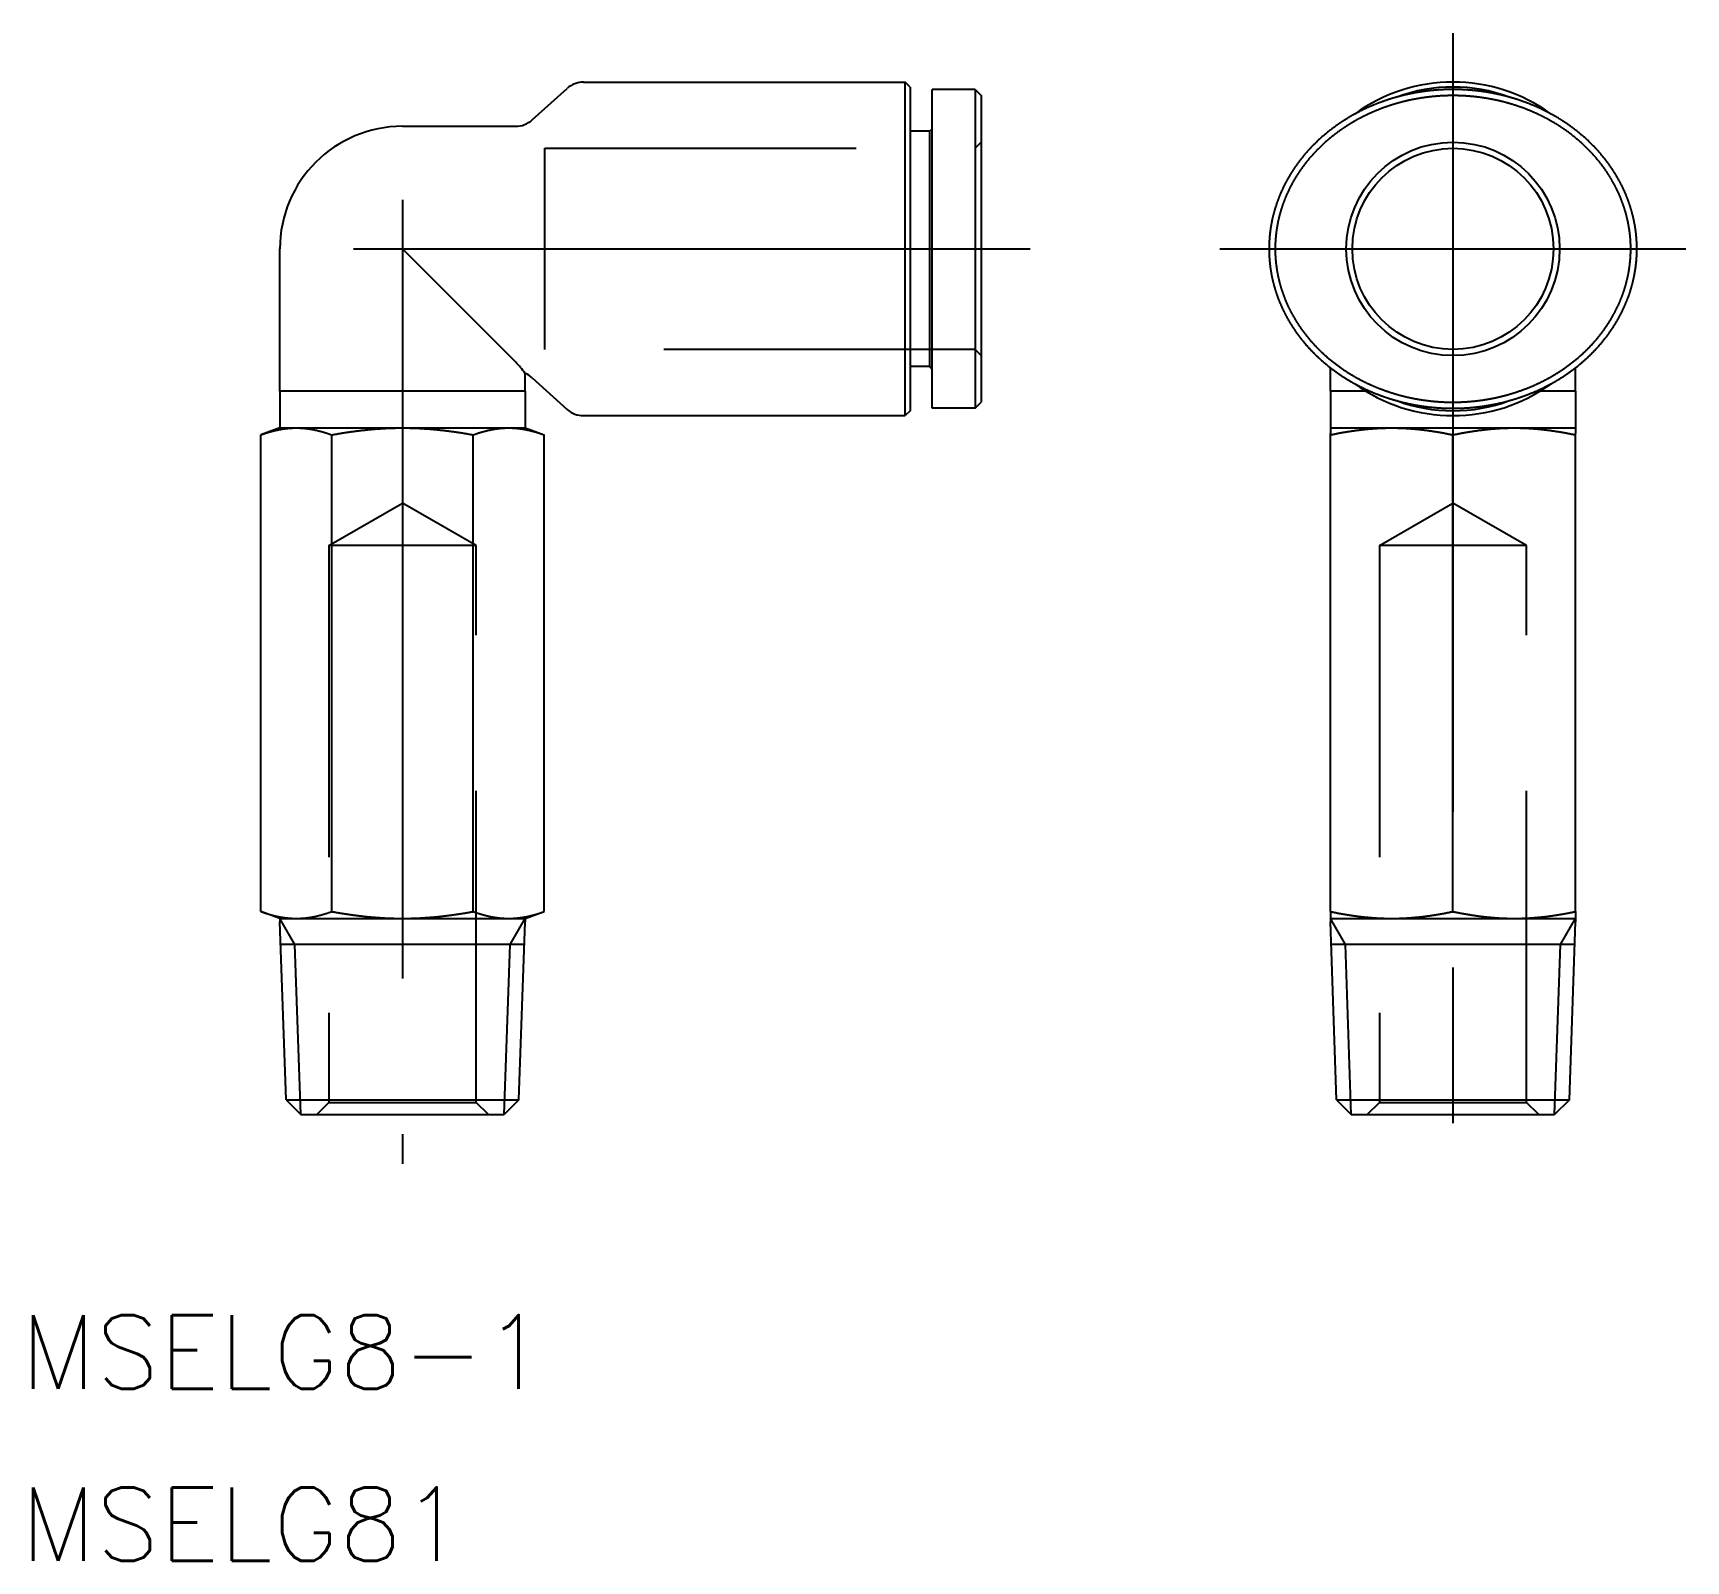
# Model space of a CAD drawing. Extents: x -15.1 to 52.3, y -18.2 to 44.1.
import ezdxf

# ---------------------------------------------------------------- set-up
doc = ezdxf.new("R2010")
doc.units = 0
doc.linetypes.add('CENTER', pattern=[50.8, 31.75, -6.35, 6.35, -6.35])
doc.linetypes.add('DASHED', pattern=[19.05, 12.7, -6.35])
doc.layers.get('0').update_dxf_attribs({"linetype": 'CONTINUOUS'})
doc.layers.add('CENTER', color=1, linetype='CENTER')
doc.styles.get("Standard").update_dxf_attribs({"font": 'txt.shx', "height": 3, "bigfont": 'bigfont.shx'})

msp = doc.modelspace()

# ---------------------------------------------------------------- texts
at = {"color": 7, "linetype": 'CONTINUOUS'}
for s, p in [('MSELG8-1', (-15.578908, -11.17529)), ('MSELG81', (-15.578908, -18.196593))]:
    msp.add_text(s, height=3, dxfattribs=at).set_placement(p)

# ---------------------------------------------------------------- linework, layer by layer
at = {"color": 7, "linetype": 'CONTINUOUS'}
for p, q in [((5.285229, 40.556706), (6.714771, 41.843294)), ((7.383736, 42.1), (20.5, 42.1)), ((20.5, 28.5), (20.5, 42.1)), ((20.7, 41.9), (20.5, 42.1)), ((20.7, 41.9), (20.7, 28.7)), ((21.6, 28.8), (21.6, 41.8)), ((23.35, 41.8), (21.6, 41.8)), ((23.35, 41.8), (23.35, 28.8)), ((23.35, 41.8), (23.6, 41.55)), ((23.6, 41.55), (23.6, 29.05)), ((0, 40.3), (4.616264, 40.3)), ((21.5, 40.1), (20.7, 40.1)), ((21.5, 40.1), (21.6, 40.2)), ((21.5, 30.5), (21.5, 40.1)), ((-5, 29.5), (-5, 35.3)), ((4.616264, 30.683736), (0, 35.3)), ((21.5, 30.5), (20.7, 30.5)), ((21.5, 30.5), (21.6, 30.4)), ((37.833685, 29.5), (37.833685, 30.455186)), ((47.833685, 29.5), (47.833685, 30.455186)), ((5, 29.5), (5, 30.223443)), ((5.285229, 30.043294), (6.714771, 28.756706)), ((-4.330127, 29.5), (-5, 29.5)), ((-5, 29.5), (-5, 28)), ((0, 29.5), (-4.330127, 29.5)), ((4.330127, 29.5), (0, 29.5)), ((5, 29.5), (4.330127, 29.5)), ((5, 29.5), (5, 28)), ((23.35, 28.8), (23.6, 29.05)), ((37.833685, 29.5), (37.833685, 28)), ((39.284037, 29.5), (37.833685, 29.5)), ((47.833685, 29.5), (46.383333, 29.5)), ((47.833685, 29.5), (47.833685, 28)), ((7.383736, 28.5), (20.5, 28.5)), ((20.7, 28.7), (20.5, 28.5)), ((23.35, 28.8), (21.6, 28.8)), ((-5, 28), (-5.773503, 27.718468)), ((-5.773503, 8.281532), (-5.773503, 27.718468)), ((-5, 28), (5, 28)), ((-2.886751, 8.281532), (-2.886751, 27.718468)), ((2.886751, 8.281532), (2.886751, 27.718468)), ((5, 28), (5.773503, 27.718468)), ((5.773503, 8.281532), (5.773503, 27.718468)), ((37.833685, 28), (47.833685, 28)), ((37.833685, 28), (37.833685, 27.773064)), ((37.833685, 8.281532), (37.833685, 27.773064)), ((42.833685, 8.281532), (42.833685, 27.718468)), ((47.833685, 28), (47.833685, 27.773064)), ((47.833685, 8.281532), (47.833685, 27.773064)), ((-5, 8), (-5.773503, 8.281532)), ((5, 8), (5.773503, 8.281532)), ((37.833685, 8.281532), (37.833685, 8)), ((47.833685, 8.281532), (47.833685, 8)), ((-5, 8), (-5, 7.86453)), ((-5, 8), (5, 8)), ((-4.746388, 0.602023), (-5, 7.86453)), ((4.746388, 0.602023), (5, 7.86453)), ((5, 8), (5, 7.86453)), ((37.833685, 8), (37.833685, 7.86453)), ((37.833685, 8), (47.833685, 8)), ((38.087297, 0.602023), (37.833685, 7.86453)), ((47.580072, 0.602023), (47.833685, 7.86453)), ((47.833685, 8), (47.833685, 7.86453)), ((4.967631, 6.937614), (-4.967631, 6.937614)), ((47.801316, 6.937614), (37.866053, 6.937614)), ((-4.746388, 0.602023), (4.746388, 0.602023)), ((-4.746388, 0.602023), (-4.144365, 0)), ((-4.144365, 0), (4.144365, 0)), ((4.746388, 0.602023), (4.144365, 0)), ((38.087297, 0.602023), (47.580072, 0.602023)), ((38.087297, 0.602023), (38.68932, 0)), ((38.68932, 0), (46.978049, 0)), ((47.580072, 0.602023), (46.978049, 0))]:
    msp.add_line(p, q, dxfattribs=at)
at = {"color": 3, "linetype": 'DASHED'}
for p, q in [((5.8, 31.2), (5.8, 39.4)), ((5.8, 39.4), (23.35, 39.4)), ((23.35, 39.4), (23.6, 39.65)), ((23.35, 31.2), (5.8, 31.2)), ((23.6, 30.95), (23.35, 31.2)), ((-3, 23.2), (0, 24.932051)), ((3, 23.2), (0, 24.932051)), ((39.833685, 23.2), (42.833685, 24.932051)), ((45.833685, 23.2), (42.833685, 24.932051)), ((-3, 23.2), (-3, 0.5)), ((3, 23.2), (-3, 23.2)), ((3, 0.5), (3, 23.2)), ((39.833685, 23.2), (39.833685, 0.5)), ((45.833685, 23.2), (39.833685, 23.2)), ((45.833685, 0.5), (45.833685, 23.2)), ((-3.5, 0), (-3, 0.5)), ((-3, 0.5), (3, 0.5)), ((3.5, 0), (3, 0.5)), ((39.333685, 0), (39.833685, 0.5)), ((39.833685, 0.5), (45.833685, 0.5)), ((46.333685, 0), (45.833685, 0.5))]:
    msp.add_line(p, q, dxfattribs=at)
at = {"color": 3, "linetype": 'CONTINUOUS'}
for p, q in [((-4.386631, 6.937614), (-5, 8)), ((4.386631, 6.937614), (5, 8)), ((38.447053, 6.937614), (37.833685, 8)), ((47.220316, 6.937614), (47.833685, 8)), ((-4.144365, 0), (-4.386631, 6.937614)), ((4.144365, 0), (4.386631, 6.937614)), ((38.68932, 0), (38.447053, 6.937614)), ((46.978049, 0), (47.220316, 6.937614))]:
    msp.add_line(p, q, dxfattribs=at)
at = {"color": 7}
for points in [[(42.8337, 28.8001, 0), (42.8472, 28.8001, 0), (42.8607, 28.8002, 0), (42.8742, 28.8002, 0), (42.8877, 28.8003, 0), (42.9012, 28.8004, 0), (42.9147, 28.8005, 0), (42.9282, 28.8006, 0), (42.9417, 28.8008, 0), (42.9552, 28.8009, 0), (42.9687, 28.8011, 0), (42.9822, 28.8013, 0), (42.9957, 28.8016, 0), (43.0092, 28.8018, 0), (43.0226, 28.8021, 0), (43.0361, 28.8024, 0), (43.0496, 28.8027, 0), (43.0631, 28.8031, 0), (43.0766, 28.8034, 0), (43.0901, 28.8038, 0), (43.1037, 28.8042, 0), (43.1172, 28.8046, 0), (43.1307, 28.8051, 0), (43.1443, 28.8056, 0), (43.1578, 28.806, 0), (43.1714, 28.8066, 0), (43.185, 28.8071, 0), (43.1985, 28.8077, 0), (43.2121, 28.8082, 0), (43.2258, 28.8089, 0), (43.2394, 28.8095, 0), (43.253, 28.8101, 0), (43.2667, 28.8108, 0), (43.2804, 28.8115, 0), (43.2941, 28.8122, 0), (43.3078, 28.813, 0), (43.3215, 28.8137, 0), (43.3353, 28.8145, 0), (43.3491, 28.8154, 0), (43.3629, 28.8162, 0), (43.3767, 28.8171, 0), (43.3905, 28.818, 0), (43.4044, 28.8189, 0), (43.4183, 28.8198, 0), (43.4322, 28.8208, 0), (43.4462, 28.8218, 0), (43.4601, 28.8228, 0), (43.4741, 28.8238, 0), (43.4882, 28.8249, 0), (43.5022, 28.826, 0), (43.5163, 28.8271, 0), (43.5304, 28.8282, 0), (43.5446, 28.8294, 0), (43.5588, 28.8306, 0), (43.573, 28.8318, 0), (43.5873, 28.833, 0), (43.6016, 28.8343, 0), (43.6159, 28.8356, 0), (43.6303, 28.8369, 0), (43.6447, 28.8382, 0), (43.6591, 28.8396, 0), (43.6736, 28.841, 0), (43.6881, 28.8424, 0), (43.7027, 28.8439, 0), (43.7173, 28.8454, 0), (43.732, 28.8469, 0), (43.7467, 28.8485, 0), (43.7614, 28.85, 0), (43.7762, 28.8516, 0), (43.791, 28.8533, 0), (43.8059, 28.855, 0), (43.8208, 28.8567, 0), (43.8358, 28.8584, 0), (43.8508, 28.8602, 0), (43.8659, 28.862, 0), (43.8811, 28.8638, 0), (43.8962, 28.8657, 0), (43.9115, 28.8676, 0), (43.9268, 28.8695, 0), (43.9421, 28.8715, 0), (43.9575, 28.8735, 0), (43.973, 28.8756, 0), (43.9885, 28.8776, 0), (44.0041, 28.8798, 0), (44.0197, 28.8819, 0), (44.0354, 28.8841, 0), (44.0512, 28.8863, 0), (44.067, 28.8886, 0), (44.0829, 28.8909, 0), (44.0989, 28.8933, 0), (44.1149, 28.8957, 0), (44.131, 28.8981, 0), (44.1471, 28.9006, 0), (44.1634, 28.9031, 0), (44.1797, 28.9057, 0), (44.1961, 28.9083, 0), (44.2125, 28.9109, 0), (44.229, 28.9136, 0), (44.2456, 28.9163, 0), (44.2622, 28.9191, 0), (44.2789, 28.9219, 0), (44.2957, 28.9248, 0), (44.3125, 28.9277, 0), (44.3294, 28.9307, 0), (44.3464, 28.9337, 0), (44.3634, 28.9368, 0), (44.3805, 28.9399, 0), (44.3976, 28.943, 0), (44.4148, 28.9462, 0), (44.4321, 28.9495, 0), (44.4495, 28.9528, 0), (44.4669, 28.9561, 0), (44.4843, 28.9595, 0), (44.5018, 28.9629, 0), (44.5194, 28.9664, 0), (44.5371, 28.97, 0), (44.5548, 28.9736, 0), (44.5725, 28.9772, 0), (44.5903, 28.9809, 0), (44.6082, 28.9847, 0), (44.6261, 28.9885, 0), (44.6441, 28.9923, 0), (44.6621, 28.9963, 0), (44.6801, 29.0002, 0), (44.6982, 29.0042, 0), (44.7164, 29.0083, 0), (44.7346, 29.0124, 0), (44.7528, 29.0166, 0), (44.7711, 29.0208, 0), (44.7895, 29.0251, 0), (44.8078, 29.0295, 0), (44.8263, 29.0339, 0), (44.8447, 29.0383, 0), (44.8632, 29.0428, 0), (44.8818, 29.0474, 0), (44.9004, 29.052, 0), (44.919, 29.0567, 0), (44.9377, 29.0614, 0), (44.9564, 29.0662, 0), (44.9752, 29.071, 0), (44.994, 29.0759, 0), (45.0128, 29.0808, 0), (45.0317, 29.0858, 0), (45.0506, 29.0909, 0), (45.0695, 29.096, 0), (45.0885, 29.1012, 0), (45.1075, 29.1064, 0), (45.1265, 29.1117, 0), (45.1456, 29.117, 0), (45.1647, 29.1224, 0), (45.1838, 29.1279, 0), (45.203, 29.1334, 0), (45.2222, 29.139, 0), (45.2414, 29.1446, 0), (45.2607, 29.1503, 0), (45.28, 29.1561, 0), (45.2993, 29.1619, 0), (45.3186, 29.1677, 0), (45.338, 29.1737, 0), (45.3574, 29.1796, 0), (45.3768, 29.1857, 0), (45.3963, 29.1918, 0), (45.4157, 29.1979, 0), (45.4352, 29.2042, 0), (45.4547, 29.2104, 0), (45.4743, 29.2168, 0), (45.4939, 29.2232, 0), (45.5134, 29.2296, 0), (45.533, 29.2362, 0), (45.5527, 29.2427, 0), (45.5723, 29.2494, 0), (45.592, 29.2561, 0), (45.6117, 29.2629, 0), (45.6314, 29.2697, 0), (45.6511, 29.2766, 0), (45.6708, 29.2835, 0), (45.6906, 29.2905, 0), (45.7103, 29.2976, 0), (45.7301, 29.3047, 0), (45.7499, 29.3119, 0), (45.7697, 29.3192, 0), (45.7895, 29.3265, 0), (45.8093, 29.3339, 0), (45.8292, 29.3413, 0), (45.849, 29.3488, 0), (45.8689, 29.3564, 0), (45.8888, 29.364, 0), (45.9087, 29.3717, 0), (45.9285, 29.3795, 0), (45.9484, 29.3873, 0), (45.9683, 29.3952, 0), (45.9883, 29.4032, 0), (46.0082, 29.4112, 0), (46.0281, 29.4193, 0), (46.048, 29.4274, 0), (46.0679, 29.4356, 0), (46.0879, 29.4439, 0), (46.1078, 29.4522, 0), (46.1278, 29.4606, 0), (46.1477, 29.4691, 0), (46.1676, 29.4777, 0), (46.1876, 29.4863, 0), (46.2075, 29.4949, 0), (46.2275, 29.5037, 0), (46.2474, 29.5125, 0), (46.2673, 29.5213, 0), (46.2873, 29.5303, 0), (46.3072, 29.5393, 0), (46.3272, 29.5484, 0), (46.3471, 29.5575, 0), (46.3671, 29.5667, 0), (46.3871, 29.576, 0), (46.407, 29.5853, 0), (46.427, 29.5948, 0), (46.4469, 29.6042, 0), (46.4669, 29.6138, 0), (46.4868, 29.6234, 0), (46.5068, 29.6331, 0), (46.5267, 29.6428, 0), (46.5467, 29.6527, 0), (46.5666, 29.6626, 0), (46.5865, 29.6725, 0), (46.6065, 29.6825, 0), (46.6264, 29.6926, 0), (46.6463, 29.7028, 0), (46.6662, 29.713, 0), (46.6861, 29.7233, 0), (46.706, 29.7337, 0), (46.7259, 29.7441, 0), (46.7458, 29.7546, 0), (46.7656, 29.7652, 0), (46.7855, 29.7758, 0), (46.8053, 29.7865, 0), (46.8252, 29.7973, 0), (46.845, 29.8081, 0), (46.8648, 29.819, 0), (46.8846, 29.83, 0), (46.9044, 29.8411, 0), (46.9242, 29.8522, 0), (46.9439, 29.8634, 0), (46.9636, 29.8746, 0), (46.9834, 29.8859, 0), (47.0031, 29.8973, 0), (47.0228, 29.9087, 0), (47.0424, 29.9203, 0), (47.0621, 29.9318, 0), (47.0817, 29.9435, 0), (47.1013, 29.9552, 0), (47.1209, 29.967, 0), (47.1405, 29.9789, 0), (47.1601, 29.9908, 0), (47.1796, 30.0028, 0), (47.1991, 30.0148, 0), (47.2186, 30.0269, 0), (47.2381, 30.0391, 0), (47.2575, 30.0514, 0), (47.2769, 30.0637, 0), (47.2963, 30.0761, 0), (47.3157, 30.0886, 0), (47.3351, 30.1011, 0), (47.3544, 30.1137, 0), (47.3737, 30.1264, 0), (47.3929, 30.1391, 0), (47.4122, 30.1519, 0), (47.4314, 30.1648, 0), (47.4506, 30.1777, 0), (47.4697, 30.1907, 0), (47.4888, 30.2038, 0), (47.5079, 30.2169, 0), (47.527, 30.2301, 0), (47.546, 30.2434, 0), (47.565, 30.2567, 0), (47.584, 30.2701, 0), (47.6029, 30.2836, 0), (47.6218, 30.2971, 0), (47.6407, 30.3108, 0), (47.6595, 30.3244, 0), (47.6783, 30.3382, 0), (47.697, 30.352, 0), (47.7158, 30.3658, 0), (47.7344, 30.3798, 0), (47.7531, 30.3938, 0), (47.7717, 30.4078, 0), (47.7902, 30.422, 0), (47.8088, 30.4362, 0), (47.8272, 30.4504, 0), (47.8457, 30.4647, 0), (47.8641, 30.4791, 0), (47.8824, 30.4936, 0), (47.9007, 30.5081, 0), (47.919, 30.5226, 0), (47.9372, 30.5373, 0), (47.9554, 30.552, 0), (47.9735, 30.5667, 0), (47.9916, 30.5815, 0), (48.0097, 30.5964, 0), (48.0277, 30.6113, 0), (48.0456, 30.6263, 0), (48.0635, 30.6414, 0), (48.0814, 30.6565, 0), (48.0992, 30.6717, 0), (48.1169, 30.6869, 0), (48.1346, 30.7022, 0), (48.1523, 30.7175, 0), (48.1699, 30.7329, 0), (48.1875, 30.7484, 0), (48.205, 30.7639, 0), (48.2224, 30.7795, 0), (48.2398, 30.7951, 0), (48.2572, 30.8108, 0), (48.2745, 30.8265, 0), (48.2917, 30.8423, 0), (48.3089, 30.8582, 0), (48.326, 30.8741, 0), (48.3431, 30.89, 0), (48.3601, 30.906, 0), (48.3771, 30.9221, 0), (48.394, 30.9382, 0), (48.4108, 30.9544, 0), (48.4276, 30.9706, 0), (48.4444, 30.9869, 0), (48.461, 31.0032, 0), (48.4777, 31.0196, 0), (48.4942, 31.0361, 0), (48.5107, 31.0526, 0), (48.5271, 31.0691, 0), (48.5435, 31.0857, 0), (48.5598, 31.1023, 0), (48.5761, 31.119, 0), (48.5922, 31.1358, 0), (48.6084, 31.1525, 0), (48.6244, 31.1694, 0), (48.6404, 31.1863, 0), (48.6563, 31.2032, 0), (48.6722, 31.2202, 0), (48.688, 31.2372, 0), (48.7037, 31.2543, 0), (48.7194, 31.2714, 0), (48.735, 31.2886, 0), (48.7505, 31.3058, 0), (48.7659, 31.3231, 0), (48.7813, 31.3404, 0), (48.7966, 31.3577, 0), (48.8119, 31.3751, 0), (48.827, 31.3925, 0), (48.8422, 31.41, 0), (48.8572, 31.4275, 0), (48.8721, 31.4451, 0), (48.887, 31.4627, 0), (48.9019, 31.4803, 0), (48.9166, 31.498, 0), (48.9313, 31.5157, 0), (48.9459, 31.5334, 0), (48.9604, 31.5512, 0), (48.9749, 31.569, 0), (48.9893, 31.5869, 0), (49.0036, 31.6048, 0), (49.0178, 31.6227, 0), (49.032, 31.6407, 0), (49.0461, 31.6587, 0), (49.0601, 31.6768, 0), (49.0741, 31.6948, 0), (49.088, 31.713, 0), (49.1018, 31.7311, 0), (49.1155, 31.7493, 0), (49.1292, 31.7675, 0), (49.1427, 31.7857, 0), (49.1563, 31.804, 0), (49.1697, 31.8223, 0), (49.183, 31.8407, 0), (49.1963, 31.859, 0), (49.2095, 31.8774, 0), (49.2227, 31.8959, 0), (49.2357, 31.9143, 0), (49.2487, 31.9328, 0), (49.2616, 31.9514, 0), (49.2744, 31.9699, 0), (49.2872, 31.9885, 0), (49.2998, 32.0071, 0), (49.3124, 32.0257, 0), (49.3249, 32.0444, 0), (49.3374, 32.0631, 0), (49.3497, 32.0818, 0), (49.362, 32.1005, 0), (49.3742, 32.1193, 0), (49.3863, 32.1381, 0), (49.3984, 32.1569, 0), (49.4104, 32.1757, 0), (49.4222, 32.1945, 0), (49.434, 32.2134, 0), (49.4458, 32.2323, 0), (49.4574, 32.2512, 0), (49.469, 32.2702, 0), (49.4805, 32.2892, 0), (49.4919, 32.3081, 0), (49.5032, 32.3271, 0), (49.5145, 32.3462, 0), (49.5256, 32.3652, 0), (49.5367, 32.3843, 0), (49.5477, 32.4034, 0), (49.5587, 32.4225, 0), (49.5695, 32.4416, 0), (49.5803, 32.4608, 0), (49.591, 32.4799, 0), (49.6016, 32.4991, 0), (49.6121, 32.5183, 0), (49.6226, 32.5376, 0), (49.633, 32.5568, 0), (49.6433, 32.5761, 0), (49.6535, 32.5954, 0), (49.6637, 32.6147, 0), (49.6738, 32.634, 0), (49.6838, 32.6534, 0), (49.6937, 32.6728, 0), (49.7035, 32.6921, 0), (49.7133, 32.7115, 0), (49.723, 32.731, 0), (49.7326, 32.7504, 0), (49.7421, 32.7699, 0), (49.7516, 32.7893, 0), (49.7609, 32.8088, 0), (49.7702, 32.8283, 0), (49.7795, 32.8479, 0), (49.7886, 32.8674, 0), (49.7977, 32.887, 0), (49.8067, 32.9065, 0), (49.8156, 32.9261, 0), (49.8244, 32.9457, 0), (49.8332, 32.9654, 0), (49.8418, 32.985, 0), (49.8504, 33.0047, 0), (49.859, 33.0243, 0), (49.8674, 33.044, 0), (49.8758, 33.0637, 0), (49.8841, 33.0834, 0), (49.8923, 33.1031, 0), (49.9004, 33.1229, 0), (49.9085, 33.1426, 0), (49.9165, 33.1624, 0), (49.9244, 33.1822, 0), (49.9322, 33.202, 0), (49.94, 33.2218, 0), (49.9477, 33.2416, 0), (49.9553, 33.2615, 0), (49.9628, 33.2813, 0), (49.9702, 33.3012, 0), (49.9776, 33.3211, 0), (49.9849, 33.341, 0), (49.9921, 33.3609, 0), (49.9992, 33.3808, 0), (50.0063, 33.4007, 0), (50.0133, 33.4206, 0), (50.0202, 33.4406, 0), (50.027, 33.4605, 0), (50.0338, 33.4805, 0), (50.0405, 33.5005, 0), (50.0471, 33.5205, 0), (50.0536, 33.5405, 0), (50.0601, 33.5605, 0), (50.0665, 33.5805, 0), (50.0728, 33.6005, 0), (50.079, 33.6206, 0), (50.0851, 33.6406, 0), (50.0912, 33.6607, 0), (50.0972, 33.6807, 0), (50.1031, 33.7008, 0), (50.109, 33.7209, 0), (50.1147, 33.741, 0), (50.1204, 33.7611, 0), (50.126, 33.7812, 0), (50.1316, 33.8013, 0), (50.1371, 33.8215, 0), (50.1424, 33.8416, 0), (50.1478, 33.8617, 0), (50.153, 33.8819, 0), (50.1582, 33.9021, 0), (50.1632, 33.9222, 0), (50.1683, 33.9424, 0), (50.1732, 33.9626, 0), (50.1781, 33.9828, 0), (50.1828, 34.003, 0), (50.1876, 34.0232, 0), (50.1922, 34.0434, 0), (50.1968, 34.0636, 0), (50.2012, 34.0839, 0), (50.2056, 34.1041, 0), (50.21, 34.1243, 0), (50.2142, 34.1446, 0), (50.2184, 34.1648, 0), (50.2225, 34.1851, 0), (50.2266, 34.2054, 0), (50.2305, 34.2256, 0), (50.2344, 34.2459, 0), (50.2382, 34.2662, 0), (50.2419, 34.2865, 0), (50.2456, 34.3068, 0), (50.2492, 34.3271, 0), (50.2527, 34.3474, 0), (50.2561, 34.3677, 0), (50.2595, 34.388, 0), (50.2628, 34.4083, 0), (50.266, 34.4287, 0), (50.2691, 34.449, 0), (50.2722, 34.4693, 0), (50.2752, 34.4897, 0), (50.2781, 34.51, 0), (50.2809, 34.5304, 0), (50.2837, 34.5507, 0), (50.2864, 34.5711, 0), (50.289, 34.5914, 0), (50.2915, 34.6118, 0), (50.294, 34.6321, 0), (50.2964, 34.6525, 0), (50.2987, 34.6729, 0), (50.3009, 34.6932, 0), (50.3031, 34.7136, 0), (50.3052, 34.734, 0), (50.3072, 34.7544, 0), (50.3091, 34.7747, 0), (50.311, 34.7951, 0), (50.3128, 34.8155, 0), (50.3145, 34.8359, 0), (50.3162, 34.8563, 0), (50.3178, 34.8767, 0), (50.3193, 34.8971, 0), (50.3207, 34.9175, 0), (50.322, 34.9379, 0), (50.3233, 34.9583, 0), (50.3245, 34.9787, 0), (50.3256, 34.9991, 0), (50.3267, 35.0195, 0), (50.3277, 35.04, 0), (50.3286, 35.0604, 0), (50.3294, 35.0808, 0), (50.3302, 35.1012, 0), (50.3308, 35.1216, 0), (50.3315, 35.142, 0), (50.332, 35.1625, 0), (50.3325, 35.1829, 0), (50.3328, 35.2033, 0), (50.3332, 35.2237, 0), (50.3334, 35.2441, 0), (50.3336, 35.2646, 0), (50.3337, 35.285, 0), (50.3337, 35.3054, 0), (50.3336, 35.3258, 0), (50.3335, 35.3462, 0), (50.3333, 35.3666, 0), (50.333, 35.387, 0), (50.3327, 35.4075, 0), (50.3322, 35.4279, 0), (50.3317, 35.4483, 0), (50.3312, 35.4687, 0), (50.3305, 35.4891, 0), (50.3298, 35.5095, 0), (50.329, 35.5299, 0), (50.3281, 35.5503, 0), (50.3272, 35.5707, 0), (50.3262, 35.591, 0), (50.3251, 35.6114, 0), (50.3239, 35.6318, 0), (50.3227, 35.6522, 0), (50.3214, 35.6726, 0), (50.32, 35.6929, 0), (50.3185, 35.7133, 0), (50.317, 35.7337, 0), (50.3154, 35.754, 0), (50.3137, 35.7744, 0), (50.3119, 35.7947, 0), (50.3101, 35.8151, 0), (50.3082, 35.8354, 0), (50.3062, 35.8557, 0), (50.3042, 35.8761, 0), (50.3021, 35.8964, 0), (50.2999, 35.9167, 0), (50.2976, 35.937, 0), (50.2953, 35.9573, 0), (50.2928, 35.9776, 0), (50.2903, 35.9979, 0), (50.2878, 36.0182, 0), (50.2851, 36.0384, 0), (50.2824, 36.0587, 0), (50.2797, 36.079, 0), (50.2768, 36.0992, 0), (50.2739, 36.1195, 0), (50.2709, 36.1397, 0), (50.2678, 36.1599, 0), (50.2646, 36.1801, 0), (50.2614, 36.2003, 0), (50.2581, 36.2205, 0), (50.2547, 36.2407, 0), (50.2513, 36.2609, 0), (50.2478, 36.281, 0), (50.2442, 36.3012, 0), (50.2405, 36.3213, 0), (50.2368, 36.3414, 0), (50.233, 36.3616, 0), (50.2291, 36.3817, 0), (50.2251, 36.4017, 0), (50.2211, 36.4218, 0), (50.217, 36.4419, 0), (50.2128, 36.4619, 0), (50.2086, 36.482, 0), (50.2043, 36.502, 0), (50.1999, 36.522, 0), (50.1955, 36.542, 0), (50.1909, 36.562, 0), (50.1863, 36.5819, 0), (50.1817, 36.6019, 0), (50.1769, 36.6218, 0), (50.1721, 36.6417, 0), (50.1672, 36.6616, 0), (50.1623, 36.6815, 0), (50.1573, 36.7014, 0), (50.1522, 36.7212, 0), (50.147, 36.741, 0), (50.1418, 36.7608, 0), (50.1365, 36.7806, 0), (50.1311, 36.8004, 0), (50.1257, 36.8202, 0), (50.1201, 36.8399, 0), (50.1146, 36.8596, 0), (50.1089, 36.8793, 0), (50.1032, 36.899, 0), (50.0974, 36.9187, 0), (50.0915, 36.9383, 0), (50.0856, 36.958, 0), (50.0796, 36.9776, 0), (50.0735, 36.9971, 0), (50.0674, 37.0167, 0), (50.0612, 37.0362, 0), (50.0549, 37.0558, 0), (50.0486, 37.0752, 0), (50.0421, 37.0947, 0), (50.0357, 37.1142, 0), (50.0291, 37.1336, 0), (50.0225, 37.153, 0), (50.0158, 37.1724, 0), (50.0091, 37.1917, 0), (50.0022, 37.2111, 0), (49.9953, 37.2304, 0), (49.9884, 37.2497, 0), (49.9814, 37.2689, 0), (49.9743, 37.2882, 0), (49.9671, 37.3074, 0), (49.9599, 37.3266, 0), (49.9526, 37.3457, 0), (49.9452, 37.3649, 0), (49.9378, 37.384, 0), (49.9303, 37.4031, 0), (49.9228, 37.4221, 0), (49.9151, 37.4411, 0), (49.9074, 37.4601, 0), (49.8997, 37.4791, 0), (49.8919, 37.4981, 0), (49.884, 37.517, 0), (49.876, 37.5359, 0), (49.868, 37.5547, 0), (49.8599, 37.5735, 0), (49.8518, 37.5923, 0), (49.8436, 37.6111, 0), (49.8353, 37.6299, 0), (49.827, 37.6486, 0), (49.8186, 37.6673, 0), (49.8101, 37.6859, 0), (49.8016, 37.7045, 0), (49.793, 37.7231, 0), (49.7844, 37.7417, 0), (49.7757, 37.7602, 0), (49.7669, 37.7787, 0), (49.7581, 37.7972, 0), (49.7492, 37.8157, 0), (49.7402, 37.8341, 0), (49.7312, 37.8524, 0), (49.7221, 37.8708, 0), (49.713, 37.8891, 0), (49.7038, 37.9074, 0), (49.6946, 37.9256, 0), (49.6852, 37.9438, 0), (49.6759, 37.962, 0), (49.6664, 37.9802, 0), (49.6569, 37.9983, 0), (49.6474, 38.0164, 0), (49.6378, 38.0344, 0), (49.6281, 38.0524, 0), (49.6183, 38.0704, 0), (49.6086, 38.0883, 0), (49.5987, 38.1063, 0), (49.5888, 38.1241, 0), (49.5788, 38.142, 0), (49.5688, 38.1598, 0), (49.5587, 38.1775, 0), (49.5486, 38.1953, 0), (49.5384, 38.213, 0), (49.5282, 38.2306, 0), (49.5179, 38.2483, 0), (49.5075, 38.2658, 0), (49.4971, 38.2834, 0), (49.4866, 38.3009, 0), (49.4761, 38.3184, 0), (49.4655, 38.3358, 0), (49.4549, 38.3532, 0), (49.4442, 38.3706, 0), (49.4334, 38.3879, 0), (49.4226, 38.4052, 0), (49.4117, 38.4224, 0), (49.4008, 38.4396, 0), (49.3899, 38.4568, 0), (49.3789, 38.4739, 0), (49.3678, 38.491, 0), (49.3567, 38.5081, 0), (49.3455, 38.5251, 0), (49.3342, 38.5421, 0), (49.323, 38.559, 0), (49.3116, 38.5759, 0), (49.3002, 38.5927, 0), (49.2888, 38.6095, 0), (49.2773, 38.6263, 0), (49.2658, 38.6431, 0), (49.2542, 38.6598, 0), (49.2425, 38.6764, 0), (49.2309, 38.693, 0), (49.2191, 38.7096, 0), (49.2073, 38.7261, 0), (49.1955, 38.7426, 0), (49.1836, 38.7591, 0), (49.1716, 38.7755, 0), (49.1596, 38.7919, 0), (49.1476, 38.8082, 0), (49.1355, 38.8245, 0), (49.1234, 38.8408, 0), (49.1112, 38.857, 0), (49.0989, 38.8732, 0), (49.0866, 38.8893, 0), (49.0743, 38.9054, 0), (49.0619, 38.9215, 0), (49.0495, 38.9375, 0), (49.037, 38.9535, 0), (49.0244, 38.9694, 0), (49.0119, 38.9853, 0), (48.9992, 39.0011, 0), (48.9865, 39.017, 0), (48.9738, 39.0327, 0), (48.961, 39.0485, 0), (48.9482, 39.0642, 0), (48.9354, 39.0798, 0), (48.9224, 39.0954, 0), (48.9095, 39.111, 0), (48.8965, 39.1265, 0), (48.8834, 39.142, 0), (48.8703, 39.1574, 0), (48.8572, 39.1729, 0), (48.844, 39.1882, 0), (48.8307, 39.2035, 0), (48.8175, 39.2188, 0), (48.8041, 39.2341, 0), (48.7907, 39.2493, 0), (48.7773, 39.2644, 0), (48.7639, 39.2795, 0), (48.7504, 39.2946, 0), (48.7368, 39.3097, 0), (48.7232, 39.3246, 0), (48.7096, 39.3396, 0), (48.6959, 39.3545, 0), (48.6821, 39.3694, 0), (48.6684, 39.3842, 0), (48.6545, 39.399, 0), (48.6407, 39.4137, 0), (48.6268, 39.4284, 0), (48.6128, 39.4431, 0), (48.5988, 39.4577, 0), (48.5848, 39.4723, 0), (48.5707, 39.4868, 0), (48.5566, 39.5013, 0), (48.5424, 39.5158, 0), (48.5282, 39.5302, 0), (48.514, 39.5445, 0), (48.4997, 39.5589, 0), (48.4853, 39.5731, 0), (48.471, 39.5874, 0), (48.4565, 39.6016, 0), (48.4421, 39.6157, 0), (48.4276, 39.6298, 0), (48.413, 39.6439, 0), (48.3985, 39.6579, 0), (48.3838, 39.6719, 0), (48.3692, 39.6859, 0), (48.3545, 39.6998, 0), (48.3397, 39.7136, 0), (48.325, 39.7274, 0), (48.3101, 39.7412, 0), (48.2953, 39.7549, 0), (48.2804, 39.7686, 0), (48.2654, 39.7822, 0), (48.2504, 39.7958, 0), (48.2354, 39.8094, 0), (48.2204, 39.8229, 0), (48.2053, 39.8364, 0), (48.1901, 39.8498, 0), (48.175, 39.8632, 0), (48.1597, 39.8765, 0), (48.1445, 39.8898, 0), (48.1292, 39.903, 0), (48.1139, 39.9162, 0), (48.0985, 39.9294, 0), (48.0831, 39.9425, 0), (48.0677, 39.9556, 0), (48.0522, 39.9686, 0), (48.0367, 39.9816, 0), (48.0211, 39.9946, 0), (48.0055, 40.0075, 0), (47.9899, 40.0203, 0), (47.9743, 40.0331, 0), (47.9586, 40.0459, 0), (47.9428, 40.0586, 0), (47.9271, 40.0713, 0), (47.9113, 40.0839, 0), (47.8954, 40.0965, 0), (47.8796, 40.1091, 0), (47.8637, 40.1216, 0), (47.8477, 40.134, 0), (47.8317, 40.1464, 0), (47.8157, 40.1588, 0), (47.7997, 40.1711, 0), (47.7836, 40.1834, 0), (47.7675, 40.1956, 0), (47.7514, 40.2078, 0), (47.7352, 40.22, 0), (47.719, 40.2321, 0), (47.7027, 40.2441, 0), (47.6864, 40.2561, 0), (47.6701, 40.2681, 0), (47.6538, 40.28, 0), (47.6374, 40.2919, 0), (47.621, 40.3037, 0), (47.6045, 40.3155, 0), (47.5881, 40.3272, 0), (47.5716, 40.3389, 0), (47.555, 40.3506, 0), (47.5385, 40.3622, 0), (47.5219, 40.3737, 0), (47.5052, 40.3852, 0), (47.4886, 40.3967, 0), (47.4719, 40.4081, 0), (47.4551, 40.4195, 0), (47.4384, 40.4308, 0), (47.4216, 40.4421, 0), (47.4048, 40.4533, 0), (47.3879, 40.4645, 0), (47.3711, 40.4757, 0), (47.3542, 40.4868, 0), (47.3372, 40.4978, 0), (47.3203, 40.5088, 0), (47.3033, 40.5198, 0), (47.2863, 40.5307, 0), (47.2692, 40.5416, 0), (47.2521, 40.5524, 0), (47.235, 40.5631, 0), (47.2179, 40.5739, 0), (47.2008, 40.5846, 0), (47.1836, 40.5952, 0), (47.1664, 40.6058, 0), (47.1491, 40.6163, 0), (47.1319, 40.6268, 0), (47.1146, 40.6373, 0), (47.0972, 40.6477, 0), (47.0799, 40.658, 0), (47.0625, 40.6683, 0), (47.0451, 40.6786, 0), (47.0277, 40.6888, 0), (47.0102, 40.699, 0), (46.9928, 40.7091, 0), (46.9753, 40.7192, 0), (46.9577, 40.7292, 0), (46.9402, 40.7392, 0), (46.9226, 40.7491, 0), (46.905, 40.759, 0), (46.8874, 40.7689, 0), (46.8697, 40.7787, 0), (46.852, 40.7884, 0), (46.8343, 40.7981, 0), (46.8166, 40.8078, 0), (46.7989, 40.8174, 0), (46.7811, 40.827, 0), (46.7633, 40.8365, 0), (46.7455, 40.846, 0), (46.7276, 40.8554, 0), (46.7098, 40.8648, 0), (46.6919, 40.8741, 0), (46.674, 40.8834, 0), (46.656, 40.8926, 0), (46.6381, 40.9018, 0), (46.6201, 40.9109, 0), (46.6021, 40.92, 0), (46.5841, 40.9291, 0), (46.566, 40.9381, 0), (46.548, 40.947, 0), (46.5299, 40.9559, 0), (46.5118, 40.9648, 0), (46.4937, 40.9736, 0), (46.4755, 40.9824, 0), (46.4573, 40.9911, 0), (46.4392, 40.9998, 0), (46.421, 41.0084, 0), (46.4027, 41.017, 0), (46.3845, 41.0255, 0), (46.3662, 41.034, 0), (46.3479, 41.0424, 0), (46.3296, 41.0508, 0), (46.3113, 41.0591, 0), (46.2929, 41.0674, 0), (46.2746, 41.0757, 0), (46.2562, 41.0839, 0), (46.2378, 41.092, 0), (46.2194, 41.1001, 0), (46.201, 41.1082, 0), (46.1825, 41.1162, 0), (46.164, 41.1242, 0), (46.1455, 41.1321, 0), (46.127, 41.1399, 0), (46.1085, 41.1478, 0), (46.0899, 41.1555, 0), (46.0714, 41.1633, 0), (46.0528, 41.1709, 0), (46.0342, 41.1786, 0), (46.0156, 41.1862, 0), (45.9969, 41.1937, 0), (45.9783, 41.2012, 0), (45.9596, 41.2086, 0), (45.9409, 41.216, 0), (45.9222, 41.2234, 0), (45.9035, 41.2307, 0), (45.8848, 41.238, 0), (45.866, 41.2452, 0), (45.8472, 41.2523, 0), (45.8284, 41.2595, 0), (45.8096, 41.2665, 0), (45.7908, 41.2736, 0), (45.772, 41.2805, 0), (45.7531, 41.2875, 0), (45.7343, 41.2944, 0), (45.7154, 41.3012, 0), (45.6965, 41.308, 0), (45.6775, 41.3147, 0), (45.6586, 41.3214, 0), (45.6397, 41.3281, 0), (45.6207, 41.3347, 0), (45.6017, 41.3412, 0), (45.5827, 41.3478, 0), (45.5637, 41.3542, 0), (45.5447, 41.3606, 0), (45.5256, 41.367, 0), (45.5066, 41.3733, 0), (45.4875, 41.3796, 0), (45.4684, 41.3859, 0), (45.4493, 41.392, 0), (45.4302, 41.3982, 0), (45.4111, 41.4043, 0), (45.392, 41.4103, 0), (45.3728, 41.4163, 0), (45.3536, 41.4223, 0), (45.3345, 41.4282, 0), (45.3153, 41.434, 0), (45.296, 41.4398, 0), (45.2768, 41.4456, 0), (45.2576, 41.4513, 0), (45.2383, 41.457, 0), (45.2191, 41.4626, 0), (45.1998, 41.4682, 0), (45.1805, 41.4737, 0), (45.1612, 41.4792, 0), (45.1419, 41.4847, 0), (45.1226, 41.49, 0), (45.1032, 41.4954, 0), (45.0839, 41.5007, 0), (45.0645, 41.5059, 0), (45.0451, 41.5112, 0), (45.0257, 41.5163, 0), (45.0063, 41.5214, 0), (44.9869, 41.5265, 0), (44.9675, 41.5315, 0), (44.9481, 41.5365, 0), (44.9286, 41.5414, 0), (44.9091, 41.5463, 0), (44.8897, 41.5511, 0), (44.8702, 41.5559, 0), (44.8507, 41.5607, 0), (44.8312, 41.5654, 0), (44.8117, 41.57, 0), (44.7922, 41.5746, 0), (44.7726, 41.5792, 0), (44.7531, 41.5837, 0), (44.7335, 41.5881, 0), (44.7139, 41.5925, 0), (44.6944, 41.5969, 0), (44.6748, 41.6012, 0), (44.6552, 41.6055, 0), (44.6356, 41.6097, 0), (44.616, 41.6139, 0), (44.5963, 41.6181, 0), (44.5767, 41.6222, 0), (44.557, 41.6262, 0), (44.5374, 41.6302, 0), (44.5177, 41.6342, 0), (44.498, 41.6381, 0), (44.4784, 41.6419, 0), (44.4587, 41.6457, 0), (44.439, 41.6495, 0), (44.4193, 41.6532, 0), (44.3995, 41.6569, 0), (44.3798, 41.6605, 0), (44.3601, 41.6641, 0), (44.3403, 41.6676, 0), (44.3206, 41.6711, 0), (44.3008, 41.6746, 0), (44.281, 41.6779, 0), (44.2613, 41.6813, 0), (44.2415, 41.6846, 0), (44.2217, 41.6878, 0), (44.2019, 41.6911, 0), (44.1821, 41.6942, 0), (44.1623, 41.6973, 0), (44.1425, 41.7004, 0), (44.1226, 41.7034, 0), (44.1028, 41.7064, 0), (44.0829, 41.7093, 0), (44.0631, 41.7122, 0), (44.0432, 41.715, 0), (44.0234, 41.7178, 0), (44.0035, 41.7206, 0), (43.9836, 41.7233, 0), (43.9637, 41.7259, 0), (43.9439, 41.7285, 0), (43.924, 41.7311, 0), (43.9041, 41.7336, 0), (43.8842, 41.7361, 0), (43.8642, 41.7385, 0), (43.8443, 41.7408, 0), (43.8244, 41.7432, 0), (43.8045, 41.7454, 0), (43.7845, 41.7477, 0), (43.7646, 41.7499, 0), (43.7447, 41.752, 0), (43.7247, 41.7541, 0), (43.7048, 41.7561, 0), (43.6848, 41.7581, 0), (43.6648, 41.7601, 0), (43.6449, 41.762, 0), (43.6249, 41.7639, 0), (43.6049, 41.7657, 0), (43.5849, 41.7674, 0), (43.565, 41.7692, 0), (43.545, 41.7708, 0), (43.525, 41.7725, 0), (43.505, 41.774, 0), (43.485, 41.7756, 0), (43.465, 41.7771, 0), (43.445, 41.7785, 0), (43.425, 41.7799, 0), (43.405, 41.7812, 0), (43.3849, 41.7825, 0), (43.3649, 41.7838, 0), (43.3449, 41.785, 0), (43.3249, 41.7862, 0), (43.3048, 41.7873, 0), (43.2848, 41.7884, 0), (43.2648, 41.7894, 0), (43.2447, 41.7904, 0), (43.2247, 41.7913, 0), (43.2047, 41.7922, 0), (43.1846, 41.793, 0), (43.1646, 41.7938, 0), (43.1445, 41.7945, 0), (43.1245, 41.7952, 0), (43.1044, 41.7959, 0), (43.0844, 41.7965, 0), (43.0643, 41.7971, 0), (43.0443, 41.7976, 0), (43.0242, 41.798, 0), (43.0042, 41.7984, 0), (42.9841, 41.7988, 0), (42.9641, 41.7991, 0), (42.944, 41.7994, 0), (42.924, 41.7997, 0), (42.9039, 41.7998, 0), (42.8838, 41.8, 0), (42.8638, 41.8001, 0), (42.8437, 41.8001, 0), (42.8237, 41.8001, 0), (42.8036, 41.8001, 0), (42.7835, 41.8, 0), (42.7635, 41.7998, 0), (42.7434, 41.7997, 0), (42.7234, 41.7994, 0), (42.7033, 41.7991, 0), (42.6832, 41.7988, 0), (42.6632, 41.7984, 0), (42.6431, 41.798, 0), (42.6231, 41.7976, 0), (42.603, 41.7971, 0), (42.583, 41.7965, 0), (42.5629, 41.7959, 0), (42.5429, 41.7952, 0), (42.5228, 41.7945, 0), (42.5028, 41.7938, 0), (42.4827, 41.793, 0), (42.4627, 41.7922, 0), (42.4427, 41.7913, 0), (42.4226, 41.7904, 0), (42.4026, 41.7894, 0), (42.3826, 41.7884, 0), (42.3625, 41.7873, 0), (42.3425, 41.7862, 0), (42.3225, 41.785, 0), (42.3025, 41.7838, 0), (42.2824, 41.7825, 0), (42.2624, 41.7812, 0), (42.2424, 41.7799, 0), (42.2224, 41.7785, 0), (42.2024, 41.7771, 0), (42.1824, 41.7756, 0), (42.1624, 41.774, 0), (42.1424, 41.7725, 0), (42.1224, 41.7708, 0), (42.1024, 41.7692, 0), (42.0824, 41.7674, 0), (42.0624, 41.7657, 0), (42.0425, 41.7639, 0), (42.0225, 41.762, 0), (42.0025, 41.7601, 0), (41.9826, 41.7581, 0), (41.9626, 41.7561, 0), (41.9427, 41.7541, 0), (41.9227, 41.752, 0), (41.9028, 41.7499, 0), (41.8828, 41.7477, 0), (41.8629, 41.7454, 0), (41.843, 41.7432, 0), (41.823, 41.7408, 0), (41.8031, 41.7385, 0), (41.7832, 41.7361, 0), (41.7633, 41.7336, 0), (41.7434, 41.7311, 0), (41.7235, 41.7285, 0), (41.7036, 41.7259, 0), (41.6837, 41.7233, 0), (41.6639, 41.7206, 0), (41.644, 41.7178, 0), (41.6241, 41.715, 0), (41.6043, 41.7122, 0), (41.5844, 41.7093, 0), (41.5646, 41.7064, 0), (41.5447, 41.7034, 0), (41.5249, 41.7004, 0), (41.5051, 41.6973, 0), (41.4853, 41.6942, 0), (41.4655, 41.6911, 0), (41.4457, 41.6878, 0), (41.4259, 41.6846, 0), (41.4061, 41.6813, 0), (41.3863, 41.6779, 0), (41.3666, 41.6746, 0), (41.3468, 41.6711, 0), (41.327, 41.6676, 0), (41.3073, 41.6641, 0), (41.2876, 41.6605, 0), (41.2678, 41.6569, 0), (41.2481, 41.6532, 0), (41.2284, 41.6495, 0), (41.2087, 41.6457, 0), (41.189, 41.6419, 0), (41.1693, 41.6381, 0), (41.1496, 41.6342, 0), (41.13, 41.6302, 0), (41.1103, 41.6262, 0), (41.0907, 41.6222, 0), (41.071, 41.6181, 0), (41.0514, 41.6139, 0), (41.0318, 41.6098, 0), (41.0122, 41.6055, 0), (40.9926, 41.6012, 0), (40.973, 41.5969, 0), (40.9534, 41.5926, 0), (40.9339, 41.5881, 0), (40.9143, 41.5837, 0), (40.8948, 41.5792, 0), (40.8752, 41.5746, 0), (40.8557, 41.57, 0), (40.8362, 41.5654, 0), (40.8167, 41.5607, 0), (40.7972, 41.5559, 0), (40.7777, 41.5511, 0), (40.7582, 41.5463, 0), (40.7388, 41.5414, 0), (40.7193, 41.5365, 0), (40.6999, 41.5315, 0), (40.6805, 41.5265, 0), (40.661, 41.5214, 0), (40.6416, 41.5163, 0), (40.6223, 41.5112, 0), (40.6029, 41.5059, 0), (40.5835, 41.5007, 0), (40.5642, 41.4954, 0), (40.5448, 41.49, 0), (40.5255, 41.4847, 0), (40.5062, 41.4792, 0), (40.4869, 41.4737, 0), (40.4676, 41.4682, 0), (40.4483, 41.4626, 0), (40.429, 41.457, 0), (40.4098, 41.4513, 0), (40.3906, 41.4456, 0), (40.3713, 41.4398, 0), (40.3521, 41.434, 0), (40.3329, 41.4282, 0), (40.3137, 41.4223, 0), (40.2946, 41.4163, 0), (40.2754, 41.4103, 0), (40.2563, 41.4043, 0), (40.2371, 41.3982, 0), (40.218, 41.392, 0), (40.1989, 41.3858, 0), (40.1798, 41.3796, 0), (40.1608, 41.3733, 0), (40.1417, 41.367, 0), (40.1227, 41.3606, 0), (40.1037, 41.3542, 0), (40.0846, 41.3477, 0), (40.0657, 41.3412, 0), (40.0467, 41.3347, 0), (40.0277, 41.3281, 0), (40.0088, 41.3214, 0), (39.9898, 41.3147, 0), (39.9709, 41.308, 0), (39.952, 41.3012, 0), (39.9331, 41.2943, 0), (39.9142, 41.2875, 0), (39.8954, 41.2805, 0), (39.8765, 41.2735, 0), (39.8577, 41.2665, 0), (39.8389, 41.2595, 0), (39.8201, 41.2523, 0), (39.8013, 41.2452, 0), (39.7826, 41.238, 0), (39.7638, 41.2307, 0), (39.7451, 41.2234, 0), (39.7264, 41.216, 0), (39.7077, 41.2086, 0), (39.689, 41.2012, 0), (39.6704, 41.1937, 0), (39.6517, 41.1861, 0), (39.6331, 41.1786, 0), (39.6145, 41.1709, 0), (39.5959, 41.1632, 0), (39.5773, 41.1555, 0), (39.5588, 41.1477, 0), (39.5403, 41.1399, 0), (39.5217, 41.132, 0), (39.5033, 41.1241, 0), (39.4848, 41.1162, 0), (39.4663, 41.1082, 0), (39.4479, 41.1001, 0), (39.4295, 41.092, 0), (39.4111, 41.0838, 0), (39.3927, 41.0756, 0), (39.3743, 41.0674, 0), (39.356, 41.0591, 0), (39.3377, 41.0508, 0), (39.3194, 41.0424, 0), (39.3011, 41.034, 0), (39.2828, 41.0255, 0), (39.2646, 41.0169, 0), (39.2463, 41.0084, 0), (39.2281, 40.9998, 0), (39.21, 40.9911, 0), (39.1918, 40.9824, 0), (39.1737, 40.9736, 0), (39.1555, 40.9648, 0), (39.1374, 40.9559, 0), (39.1194, 40.947, 0), (39.1013, 40.9381, 0), (39.0833, 40.9291, 0), (39.0653, 40.9201, 0), (39.0473, 40.911, 0), (39.0293, 40.9018, 0), (39.0114, 40.8926, 0), (38.9934, 40.8834, 0), (38.9755, 40.8741, 0), (38.9576, 40.8648, 0), (38.9398, 40.8554, 0), (38.9219, 40.846, 0), (38.9041, 40.8365, 0), (38.8863, 40.827, 0), (38.8686, 40.8175, 0), (38.8508, 40.8079, 0), (38.8331, 40.7982, 0), (38.8154, 40.7885, 0), (38.7977, 40.7787, 0), (38.7801, 40.7689, 0), (38.7625, 40.7591, 0), (38.7448, 40.7492, 0), (38.7273, 40.7393, 0), (38.7097, 40.7293, 0), (38.6922, 40.7193, 0), (38.6747, 40.7092, 0), (38.6572, 40.699, 0), (38.6397, 40.6889, 0), (38.6223, 40.6787, 0), (38.6049, 40.6684, 0), (38.5875, 40.6581, 0), (38.5702, 40.6477, 0), (38.5529, 40.6373, 0), (38.5356, 40.6269, 0), (38.5183, 40.6164, 0), (38.5011, 40.6058, 0), (38.4838, 40.5952, 0), (38.4666, 40.5846, 0), (38.4495, 40.5739, 0), (38.4324, 40.5632, 0), (38.4153, 40.5524, 0), (38.3982, 40.5416, 0), (38.3811, 40.5307, 0), (38.3641, 40.5198, 0), (38.3471, 40.5088, 0), (38.3302, 40.4978, 0), (38.3132, 40.4868, 0), (38.2963, 40.4757, 0), (38.2794, 40.4645, 0), (38.2626, 40.4533, 0), (38.2458, 40.4421, 0), (38.229, 40.4308, 0), (38.2122, 40.4195, 0), (38.1955, 40.4081, 0), (38.1788, 40.3967, 0), (38.1622, 40.3852, 0), (38.1455, 40.3737, 0), (38.1289, 40.3621, 0), (38.1124, 40.3505, 0), (38.0958, 40.3389, 0), (38.0793, 40.3272, 0), (38.0628, 40.3155, 0), (38.0464, 40.3037, 0), (38.03, 40.2919, 0), (38.0136, 40.28, 0), (37.9973, 40.2681, 0), (37.981, 40.2561, 0), (37.9647, 40.2441, 0), (37.9484, 40.232, 0), (37.9322, 40.2199, 0), (37.916, 40.2078, 0), (37.8999, 40.1956, 0), (37.8838, 40.1834, 0), (37.8677, 40.1711, 0), (37.8516, 40.1588, 0), (37.8356, 40.1464, 0), (37.8196, 40.134, 0), (37.8037, 40.1216, 0), (37.7878, 40.1091, 0), (37.7719, 40.0965, 0), (37.7561, 40.0839, 0), (37.7403, 40.0713, 0), (37.7245, 40.0586, 0), (37.7088, 40.0459, 0), (37.6931, 40.0331, 0), (37.6774, 40.0203, 0), (37.6618, 40.0075, 0), (37.6462, 39.9946, 0), (37.6307, 39.9816, 0), (37.6152, 39.9686, 0), (37.5997, 39.9556, 0), (37.5842, 39.9425, 0), (37.5688, 39.9294, 0), (37.5535, 39.9163, 0), (37.5382, 39.903, 0), (37.5229, 39.8898, 0), (37.5076, 39.8765, 0), (37.4924, 39.8632, 0), (37.4772, 39.8498, 0), (37.4621, 39.8364, 0), (37.447, 39.8229, 0), (37.4319, 39.8094, 0), (37.4169, 39.7958, 0), (37.4019, 39.7822, 0), (37.387, 39.7686, 0), (37.3721, 39.7549, 0), (37.3572, 39.7412, 0), (37.3424, 39.7274, 0), (37.3276, 39.7136, 0), (37.3129, 39.6998, 0), (37.2982, 39.6859, 0), (37.2835, 39.6719, 0), (37.2689, 39.6579, 0), (37.2543, 39.6439, 0), (37.2398, 39.6298, 0), (37.2253, 39.6157, 0), (37.2108, 39.6016, 0), (37.1964, 39.5874, 0), (37.182, 39.5731, 0), (37.1677, 39.5589, 0), (37.1534, 39.5445, 0), (37.1392, 39.5302, 0), (37.125, 39.5158, 0), (37.1108, 39.5013, 0), (37.0967, 39.4868, 0), (37.0826, 39.4723, 0), (37.0686, 39.4577, 0), (37.0546, 39.4431, 0), (37.0406, 39.4284, 0), (37.0267, 39.4137, 0), (37.0128, 39.399, 0), (36.999, 39.3842, 0), (36.9852, 39.3694, 0), (36.9715, 39.3545, 0), (36.9578, 39.3396, 0), (36.9442, 39.3247, 0), (36.9306, 39.3097, 0), (36.917, 39.2946, 0), (36.9035, 39.2796, 0), (36.8901, 39.2644, 0), (36.8766, 39.2493, 0), (36.8633, 39.2341, 0), (36.8499, 39.2188, 0), (36.8366, 39.2035, 0), (36.8234, 39.1882, 0), (36.8102, 39.1729, 0), (36.7971, 39.1575, 0), (36.784, 39.142, 0), (36.7709, 39.1265, 0), (36.7579, 39.111, 0), (36.7449, 39.0954, 0), (36.732, 39.0798, 0), (36.7192, 39.0642, 0), (36.7063, 39.0485, 0), (36.6936, 39.0327, 0), (36.6808, 39.017, 0), (36.6682, 39.0011, 0), (36.6555, 38.9853, 0), (36.6429, 38.9694, 0), (36.6304, 38.9535, 0), (36.6179, 38.9375, 0), (36.6055, 38.9215, 0), (36.5931, 38.9054, 0), (36.5808, 38.8893, 0), (36.5685, 38.8732, 0), (36.5562, 38.857, 0), (36.544, 38.8408, 0), (36.5319, 38.8245, 0), (36.5198, 38.8082, 0), (36.5077, 38.7919, 0), (36.4957, 38.7755, 0), (36.4838, 38.7591, 0), (36.4719, 38.7426, 0), (36.4601, 38.7261, 0), (36.4483, 38.7096, 0), (36.4365, 38.693, 0), (36.4248, 38.6764, 0), (36.4132, 38.6597, 0), (36.4016, 38.643, 0), (36.39, 38.6262, 0), (36.3785, 38.6095, 0), (36.3671, 38.5926, 0), (36.3557, 38.5758, 0), (36.3444, 38.5589, 0), (36.3331, 38.5419, 0), (36.3219, 38.5249, 0), (36.3107, 38.5079, 0), (36.2995, 38.4909, 0), (36.2885, 38.4738, 0), (36.2775, 38.4566, 0), (36.2665, 38.4395, 0), (36.2556, 38.4222, 0), (36.2447, 38.405, 0), (36.2339, 38.3877, 0), (36.2232, 38.3704, 0), (36.2125, 38.353, 0), (36.2018, 38.3356, 0), (36.1912, 38.3182, 0), (36.1807, 38.3007, 0), (36.1702, 38.2832, 0), (36.1598, 38.2657, 0), (36.1495, 38.2481, 0), (36.1392, 38.2305, 0), (36.1289, 38.2128, 0), (36.1187, 38.1951, 0), (36.1086, 38.1774, 0), (36.0985, 38.1597, 0), (36.0885, 38.1419, 0), (36.0785, 38.124, 0), (36.0686, 38.1062, 0), (36.0588, 38.0883, 0), (36.049, 38.0703, 0), (36.0392, 38.0524, 0), (36.0296, 38.0344, 0), (36.0199, 38.0163, 0), (36.0104, 37.9982, 0), (36.0009, 37.9801, 0), (35.9915, 37.962, 0), (35.9821, 37.9438, 0), (35.9728, 37.9256, 0), (35.9635, 37.9074, 0), (35.9543, 37.8891, 0), (35.9452, 37.8708, 0), (35.9361, 37.8525, 0), (35.9271, 37.8341, 0), (35.9181, 37.8157, 0), (35.9092, 37.7973, 0), (35.9004, 37.7788, 0), (35.8916, 37.7603, 0), (35.8829, 37.7418, 0), (35.8743, 37.7232, 0), (35.8657, 37.7046, 0), (35.8572, 37.686, 0), (35.8487, 37.6673, 0), (35.8403, 37.6486, 0), (35.832, 37.6299, 0), (35.8237, 37.6112, 0), (35.8155, 37.5924, 0), (35.8074, 37.5736, 0), (35.7993, 37.5547, 0), (35.7913, 37.5359, 0), (35.7834, 37.517, 0), (35.7755, 37.4981, 0), (35.7677, 37.4791, 0), (35.7599, 37.4601, 0), (35.7523, 37.4411, 0), (35.7446, 37.4221, 0), (35.7371, 37.4031, 0), (35.7296, 37.384, 0), (35.7222, 37.3649, 0), (35.7148, 37.3457, 0), (35.7075, 37.3266, 0), (35.7003, 37.3074, 0), (35.6932, 37.2882, 0), (35.6861, 37.2689, 0), (35.679, 37.2497, 0), (35.6721, 37.2304, 0), (35.6652, 37.2111, 0), (35.6584, 37.1917, 0), (35.6516, 37.1724, 0), (35.6449, 37.153, 0), (35.6383, 37.1336, 0), (35.6318, 37.1141, 0), (35.6253, 37.0947, 0), (35.6189, 37.0752, 0), (35.6125, 37.0557, 0), (35.6062, 37.0362, 0), (35.6, 37.0167, 0), (35.5939, 36.9971, 0), (35.5878, 36.9775, 0), (35.5818, 36.9579, 0), (35.5759, 36.9383, 0), (35.57, 36.9187, 0), (35.5642, 36.899, 0), (35.5585, 36.8793, 0), (35.5528, 36.8596, 0), (35.5472, 36.8399, 0), (35.5417, 36.8202, 0), (35.5363, 36.8004, 0), (35.5309, 36.7806, 0), (35.5256, 36.7608, 0), (35.5203, 36.741, 0), (35.5152, 36.7212, 0), (35.5101, 36.7013, 0), (35.505, 36.6815, 0), (35.5001, 36.6616, 0), (35.4952, 36.6417, 0), (35.4904, 36.6218, 0), (35.4856, 36.6019, 0), (35.481, 36.5819, 0), (35.4764, 36.562, 0), (35.4718, 36.542, 0), (35.4674, 36.522, 0), (35.463, 36.502, 0), (35.4587, 36.482, 0), (35.4545, 36.4619, 0), (35.4503, 36.4419, 0), (35.4462, 36.4218, 0), (35.4422, 36.4017, 0), (35.4382, 36.3817, 0), (35.4344, 36.3616, 0), (35.4306, 36.3414, 0), (35.4268, 36.3213, 0), (35.4232, 36.3012, 0), (35.4196, 36.281, 0), (35.4161, 36.2609, 0), (35.4126, 36.2407, 0), (35.4093, 36.2205, 0), (35.406, 36.2003, 0), (35.4028, 36.1801, 0), (35.3996, 36.1599, 0), (35.3965, 36.1397, 0), (35.3935, 36.1195, 0), (35.3906, 36.0993, 0), (35.3878, 36.079, 0), (35.385, 36.0588, 0), (35.3823, 36.0385, 0), (35.3796, 36.0182, 0), (35.3771, 35.9979, 0), (35.3746, 35.9776, 0), (35.3722, 35.9574, 0), (35.3698, 35.9371, 0), (35.3675, 35.9167, 0), (35.3654, 35.8964, 0), (35.3632, 35.8761, 0), (35.3612, 35.8558, 0), (35.3592, 35.8354, 0), (35.3573, 35.8151, 0), (35.3555, 35.7947, 0), (35.3537, 35.7744, 0), (35.352, 35.754, 0), (35.3504, 35.7337, 0), (35.3489, 35.7133, 0), (35.3474, 35.6929, 0), (35.346, 35.6725, 0), (35.3447, 35.6522, 0), (35.3435, 35.6318, 0), (35.3423, 35.6114, 0), (35.3412, 35.591, 0), (35.3402, 35.5706, 0), (35.3393, 35.5502, 0), (35.3384, 35.5298, 0), (35.3376, 35.5094, 0), (35.3369, 35.489, 0), (35.3362, 35.4686, 0), (35.3357, 35.4482, 0), (35.3352, 35.4278, 0), (35.3347, 35.4073, 0), (35.3344, 35.3869, 0), (35.3341, 35.3665, 0), (35.3339, 35.3461, 0), (35.3338, 35.3257, 0), (35.3337, 35.3053, 0), (35.3337, 35.2848, 0), (35.3338, 35.2644, 0), (35.334, 35.244, 0), (35.3342, 35.2236, 0), (35.3345, 35.2032, 0), (35.3349, 35.1828, 0), (35.3354, 35.1623, 0), (35.3359, 35.1419, 0), (35.3365, 35.1215, 0), (35.3372, 35.1011, 0), (35.338, 35.0807, 0), (35.3388, 35.0603, 0), (35.3397, 35.0399, 0), (35.3407, 35.0195, 0), (35.3417, 34.9991, 0), (35.3429, 34.9787, 0), (35.3441, 34.9583, 0), (35.3453, 34.9379, 0), (35.3467, 34.9175, 0), (35.3481, 34.8971, 0), (35.3496, 34.8767, 0), (35.3512, 34.8563, 0), (35.3528, 34.8359, 0), (35.3545, 34.8155, 0), (35.3563, 34.7951, 0), (35.3582, 34.7747, 0), (35.3602, 34.7543, 0), (35.3622, 34.734, 0), (35.3643, 34.7136, 0), (35.3664, 34.6932, 0), (35.3687, 34.6728, 0), (35.371, 34.6525, 0), (35.3734, 34.6321, 0), (35.3758, 34.6117, 0), (35.3784, 34.5914, 0), (35.381, 34.571, 0), (35.3837, 34.5507, 0), (35.3864, 34.5303, 0), (35.3893, 34.51, 0), (35.3922, 34.4897, 0), (35.3952, 34.4693, 0), (35.3982, 34.449, 0), (35.4014, 34.4287, 0), (35.4046, 34.4083, 0), (35.4079, 34.388, 0), (35.4112, 34.3677, 0), (35.4147, 34.3474, 0), (35.4182, 34.3271, 0), (35.4218, 34.3068, 0), (35.4254, 34.2865, 0), (35.4292, 34.2662, 0), (35.433, 34.2459, 0), (35.4368, 34.2257, 0), (35.4408, 34.2054, 0), (35.4448, 34.1851, 0), (35.449, 34.1649, 0), (35.4531, 34.1446, 0), (35.4574, 34.1244, 0), (35.4617, 34.1041, 0), (35.4661, 34.0839, 0), (35.4706, 34.0637, 0), (35.4752, 34.0434, 0), (35.4798, 34.0232, 0), (35.4845, 34.003, 0), (35.4893, 33.9828, 0), (35.4942, 33.9626, 0), (35.4991, 33.9424, 0), (35.5041, 33.9223, 0), (35.5092, 33.9021, 0), (35.5144, 33.8819, 0), (35.5196, 33.8618, 0), (35.5249, 33.8416, 0), (35.5303, 33.8215, 0), (35.5358, 33.8013, 0), (35.5413, 33.7812, 0), (35.5469, 33.7611, 0), (35.5526, 33.741, 0), (35.5584, 33.7209, 0), (35.5643, 33.7008, 0), (35.5702, 33.6807, 0), (35.5762, 33.6607, 0), (35.5822, 33.6406, 0), (35.5884, 33.6205, 0), (35.5946, 33.6005, 0), (35.6009, 33.5805, 0), (35.6073, 33.5605, 0), (35.6137, 33.5404, 0), (35.6203, 33.5204, 0), (35.6269, 33.5004, 0), (35.6336, 33.4805, 0), (35.6403, 33.4605, 0), (35.6472, 33.4405, 0), (35.6541, 33.4206, 0), (35.6611, 33.4007, 0), (35.6681, 33.3807, 0), (35.6753, 33.3608, 0), (35.6825, 33.3409, 0), (35.6898, 33.321, 0), (35.6971, 33.3012, 0), (35.7046, 33.2813, 0), (35.7121, 33.2615, 0), (35.7197, 33.2416, 0), (35.7274, 33.2218, 0), (35.7352, 33.202, 0), (35.743, 33.1822, 0), (35.7509, 33.1624, 0), (35.7589, 33.1426, 0), (35.7669, 33.1229, 0), (35.7751, 33.1031, 0), (35.7833, 33.0834, 0), (35.7916, 33.0637, 0), (35.8, 33.044, 0), (35.8084, 33.0243, 0), (35.8169, 33.0047, 0), (35.8255, 32.985, 0), (35.8342, 32.9654, 0), (35.843, 32.9457, 0), (35.8518, 32.9261, 0), (35.8607, 32.9066, 0), (35.8697, 32.887, 0), (35.8788, 32.8674, 0), (35.8879, 32.8479, 0), (35.8971, 32.8284, 0), (35.9064, 32.8088, 0), (35.9158, 32.7894, 0), (35.9253, 32.7699, 0), (35.9348, 32.7504, 0), (35.9444, 32.731, 0), (35.9541, 32.7116, 0), (35.9638, 32.6922, 0), (35.9737, 32.6728, 0), (35.9836, 32.6534, 0), (35.9936, 32.6341, 0), (36.0037, 32.6147, 0), (36.0138, 32.5954, 0), (36.0241, 32.5761, 0), (36.0344, 32.5568, 0), (36.0448, 32.5376, 0), (36.0553, 32.5183, 0), (36.0658, 32.4991, 0), (36.0764, 32.4799, 0), (36.0871, 32.4607, 0), (36.0979, 32.4415, 0), (36.1088, 32.4224, 0), (36.1197, 32.4033, 0), (36.1308, 32.3842, 0), (36.1419, 32.3651, 0), (36.1531, 32.346, 0), (36.1643, 32.327, 0), (36.1757, 32.308, 0), (36.1871, 32.289, 0), (36.1986, 32.27, 0), (36.2101, 32.251, 0), (36.2218, 32.2321, 0), (36.2335, 32.2132, 0), (36.2453, 32.1943, 0), (36.2572, 32.1755, 0), (36.2692, 32.1566, 0), (36.2812, 32.1378, 0), (36.2933, 32.1191, 0), (36.3055, 32.1003, 0), (36.3178, 32.0816, 0), (36.3301, 32.0629, 0), (36.3425, 32.0442, 0), (36.355, 32.0256, 0), (36.3676, 32.0069, 0), (36.3803, 31.9883, 0), (36.393, 31.9698, 0), (36.4058, 31.9512, 0), (36.4187, 31.9327, 0), (36.4316, 31.9143, 0), (36.4447, 31.8958, 0), (36.4578, 31.8774, 0), (36.471, 31.859, 0), (36.4842, 31.8406, 0), (36.4976, 31.8223, 0), (36.511, 31.804, 0), (36.5245, 31.7858, 0), (36.5381, 31.7675, 0), (36.5517, 31.7493, 0), (36.5654, 31.7311, 0), (36.5792, 31.713, 0), (36.5931, 31.6949, 0), (36.607, 31.6768, 0), (36.621, 31.6588, 0), (36.6351, 31.6408, 0), (36.6493, 31.6228, 0), (36.6636, 31.6049, 0), (36.6779, 31.587, 0), (36.6923, 31.5691, 0), (36.7067, 31.5513, 0), (36.7213, 31.5335, 0), (36.7359, 31.5157, 0), (36.7506, 31.498, 0), (36.7654, 31.4803, 0), (36.7802, 31.4627, 0), (36.7951, 31.4451, 0), (36.8101, 31.4276, 0), (36.8252, 31.41, 0), (36.8403, 31.3926, 0), (36.8555, 31.3751, 0), (36.8707, 31.3578, 0), (36.8861, 31.3404, 0), (36.9015, 31.3231, 0), (36.9169, 31.3059, 0), (36.9325, 31.2887, 0), (36.9481, 31.2715, 0), (36.9637, 31.2544, 0), (36.9794, 31.2373, 0), (36.9952, 31.2203, 0), (37.0111, 31.2033, 0), (37.027, 31.1864, 0), (37.043, 31.1695, 0), (37.0591, 31.1526, 0), (37.0752, 31.1358, 0), (37.0914, 31.1191, 0), (37.1076, 31.1024, 0), (37.1239, 31.0858, 0), (37.1403, 31.0692, 0), (37.1567, 31.0526, 0), (37.1732, 31.0361, 0), (37.1898, 31.0197, 0), (37.2064, 31.0033, 0), (37.2231, 30.987, 0), (37.2398, 30.9707, 0), (37.2566, 30.9544, 0), (37.2734, 30.9382, 0), (37.2903, 30.9221, 0), (37.3073, 30.906, 0), (37.3243, 30.89, 0), (37.3413, 30.874, 0), (37.3585, 30.8581, 0), (37.3757, 30.8423, 0), (37.3929, 30.8265, 0), (37.4102, 30.8107, 0), (37.4275, 30.795, 0), (37.4449, 30.7794, 0), (37.4624, 30.7638, 0), (37.4799, 30.7483, 0), (37.4974, 30.7328, 0), (37.515, 30.7174, 0), (37.5327, 30.702, 0), (37.5504, 30.6868, 0), (37.5681, 30.6715, 0), (37.5859, 30.6563, 0), (37.6038, 30.6412, 0), (37.6217, 30.6262, 0), (37.6396, 30.6112, 0), (37.6576, 30.5963, 0), (37.6757, 30.5814, 0), (37.6938, 30.5666, 0), (37.7119, 30.5518, 0), (37.7301, 30.5371, 0), (37.7483, 30.5225, 0), (37.7666, 30.508, 0), (37.7849, 30.4935, 0), (37.8033, 30.479, 0), (37.8217, 30.4647, 0), (37.8401, 30.4504, 0), (37.8586, 30.4361, 0), (37.8771, 30.422, 0), (37.8957, 30.4078, 0), (37.9143, 30.3938, 0), (37.9329, 30.3798, 0), (37.9516, 30.3659, 0), (37.9703, 30.352, 0), (37.9891, 30.3382, 0), (38.0079, 30.3245, 0), (38.0267, 30.3109, 0), (38.0455, 30.2973, 0), (38.0644, 30.2837, 0), (38.0834, 30.2703, 0), (38.1023, 30.2569, 0), (38.1213, 30.2435, 0), (38.1404, 30.2303, 0), (38.1594, 30.217, 0), (38.1785, 30.2039, 0), (38.1977, 30.1908, 0), (38.2168, 30.1778, 0), (38.236, 30.1649, 0), (38.2552, 30.152, 0), (38.2744, 30.1392, 0), (38.2937, 30.1265, 0), (38.313, 30.1138, 0), (38.3323, 30.1012, 0), (38.3517, 30.0886, 0), (38.3711, 30.0762, 0), (38.3905, 30.0637, 0), (38.4099, 30.0514, 0), (38.4293, 30.0391, 0), (38.4488, 30.0269, 0), (38.4683, 30.0148, 0), (38.4878, 30.0027, 0), (38.5074, 29.9907, 0), (38.5269, 29.9788, 0), (38.5465, 29.9669, 0), (38.5661, 29.9551, 0), (38.5857, 29.9434, 0), (38.6054, 29.9317, 0), (38.625, 29.9201, 0), (38.6447, 29.9086, 0), (38.6644, 29.8971, 0), (38.6841, 29.8857, 0), (38.7038, 29.8744, 0), (38.7236, 29.8631, 0), (38.7433, 29.8519, 0), (38.7631, 29.8408, 0), (38.7829, 29.8298, 0), (38.8027, 29.8188, 0), (38.8225, 29.8079, 0), (38.8423, 29.797, 0), (38.8621, 29.7863, 0), (38.882, 29.7756, 0), (38.9018, 29.7649, 0), (38.9217, 29.7544, 0), (38.9416, 29.7439, 0), (38.9615, 29.7335, 0), (38.9814, 29.7231, 0), (39.0012, 29.7128, 0), (39.0211, 29.7026, 0), (39.0411, 29.6925, 0), (39.061, 29.6824, 0), (39.0809, 29.6724, 0), (39.1008, 29.6624, 0), (39.1207, 29.6526, 0), (39.1407, 29.6428, 0), (39.1606, 29.633, 0), (39.1806, 29.6233, 0), (39.2005, 29.6137, 0), (39.2204, 29.6042, 0), (39.2404, 29.5947, 0), (39.2603, 29.5853, 0), (39.2803, 29.576, 0), (39.3003, 29.5667, 0), (39.3202, 29.5575, 0), (39.3402, 29.5484, 0), (39.3601, 29.5393, 0), (39.3801, 29.5303, 0), (39.4, 29.5214, 0), (39.42, 29.5125, 0), (39.4399, 29.5037, 0), (39.4599, 29.495, 0), (39.4798, 29.4863, 0), (39.4997, 29.4777, 0), (39.5197, 29.4692, 0), (39.5396, 29.4607, 0), (39.5595, 29.4523, 0), (39.5794, 29.4439, 0), (39.5994, 29.4357, 0), (39.6193, 29.4275, 0), (39.6392, 29.4193, 0), (39.6591, 29.4112, 0), (39.679, 29.4032, 0), (39.6988, 29.3952, 0), (39.7187, 29.3873, 0), (39.7386, 29.3795, 0), (39.7584, 29.3717, 0), (39.7783, 29.364, 0), (39.7981, 29.3564, 0), (39.8179, 29.3488, 0), (39.8377, 29.3413, 0), (39.8576, 29.3338, 0), (39.8773, 29.3265, 0), (39.8971, 29.3191, 0), (39.9169, 29.3119, 0), (39.9367, 29.3047, 0), (39.9564, 29.2975, 0), (39.9761, 29.2904, 0), (39.9958, 29.2834, 0), (40.0155, 29.2765, 0), (40.0352, 29.2696, 0), (40.0549, 29.2627, 0), (40.0746, 29.256, 0), (40.0942, 29.2493, 0), (40.1138, 29.2426, 0), (40.1334, 29.236, 0), (40.153, 29.2295, 0), (40.1726, 29.223, 0), (40.1921, 29.2166, 0), (40.2117, 29.2103, 0), (40.2312, 29.204, 0), (40.2507, 29.1978, 0), (40.2702, 29.1916, 0), (40.2896, 29.1855, 0), (40.3091, 29.1795, 0), (40.3285, 29.1735, 0), (40.3478, 29.1676, 0), (40.3672, 29.1617, 0), (40.3865, 29.1559, 0), (40.4058, 29.1502, 0), (40.4251, 29.1445, 0), (40.4443, 29.1389, 0), (40.4635, 29.1333, 0), (40.4827, 29.1278, 0), (40.5019, 29.1224, 0), (40.521, 29.117, 0), (40.5401, 29.1117, 0), (40.5591, 29.1064, 0), (40.5782, 29.1012, 0), (40.5971, 29.096, 0), (40.6161, 29.0909, 0), (40.635, 29.0859, 0), (40.6539, 29.0809, 0), (40.6727, 29.076, 0), (40.6915, 29.0711, 0), (40.7103, 29.0663, 0), (40.729, 29.0615, 0), (40.7477, 29.0568, 0), (40.7664, 29.0522, 0), (40.785, 29.0476, 0), (40.8035, 29.043, 0), (40.8221, 29.0385, 0), (40.8405, 29.0341, 0), (40.859, 29.0297, 0), (40.8774, 29.0254, 0), (40.8957, 29.0211, 0), (40.914, 29.0169, 0), (40.9323, 29.0128, 0), (40.9505, 29.0086, 0), (40.9686, 29.0046, 0), (40.9867, 29.0006, 0), (41.0048, 28.9966, 0), (41.0228, 28.9927, 0), (41.0408, 28.9888, 0), (41.0587, 28.985, 0), (41.0765, 28.9813, 0), (41.0943, 28.9776, 0), (41.1121, 28.9739, 0), (41.1298, 28.9703, 0), (41.1474, 28.9668, 0), (41.165, 28.9633, 0), (41.1825, 28.9598, 0), (41.2, 28.9564, 0), (41.2174, 28.953, 0), (41.2348, 28.9497, 0), (41.2521, 28.9465, 0), (41.2693, 28.9433, 0), (41.2865, 28.9401, 0), (41.3036, 28.937, 0), (41.3206, 28.9339, 0), (41.3376, 28.9309, 0), (41.3546, 28.9279, 0), (41.3714, 28.925, 0), (41.3882, 28.9221, 0), (41.4049, 28.9192, 0), (41.4216, 28.9164, 0), (41.4382, 28.9137, 0), (41.4547, 28.911, 0), (41.4712, 28.9083, 0), (41.4876, 28.9057, 0), (41.5039, 28.9031, 0), (41.5202, 28.9006, 0), (41.5363, 28.8981, 0), (41.5525, 28.8957, 0), (41.5685, 28.8933, 0), (41.5845, 28.8909, 0), (41.6004, 28.8886, 0), (41.6162, 28.8863, 0), (41.6319, 28.8841, 0), (41.6476, 28.8819, 0), (41.6633, 28.8797, 0), (41.6789, 28.8776, 0), (41.6944, 28.8755, 0), (41.7098, 28.8734, 0), (41.7253, 28.8714, 0), (41.7406, 28.8694, 0), (41.7559, 28.8674, 0), (41.7712, 28.8655, 0), (41.7863, 28.8636, 0), (41.8015, 28.8617, 0), (41.8166, 28.8599, 0), (41.8316, 28.8581, 0), (41.8466, 28.8563, 0), (41.8615, 28.8546, 0), (41.8764, 28.8529, 0), (41.8913, 28.8512, 0), (41.9061, 28.8496, 0), (41.9208, 28.848, 0), (41.9355, 28.8464, 0), (41.9502, 28.8448, 0), (41.9648, 28.8433, 0), (41.9794, 28.8418, 0), (41.9939, 28.8404, 0), (42.0084, 28.8389, 0), (42.0228, 28.8375, 0), (42.0372, 28.8362, 0), (42.0516, 28.8348, 0), (42.066, 28.8335, 0), (42.0803, 28.8322, 0), (42.0945, 28.831, 0), (42.1087, 28.8297, 0), (42.1229, 28.8285, 0), (42.1371, 28.8274, 0), (42.1512, 28.8262, 0), (42.1653, 28.8251, 0), (42.1794, 28.824, 0), (42.1934, 28.823, 0), (42.2074, 28.8219, 0), (42.2214, 28.8209, 0), (42.2353, 28.8199, 0), (42.2492, 28.819, 0), (42.2631, 28.8181, 0), (42.277, 28.8172, 0), (42.2908, 28.8163, 0), (42.3047, 28.8154, 0), (42.3185, 28.8146, 0), (42.3322, 28.8138, 0), (42.346, 28.813, 0), (42.3597, 28.8123, 0), (42.3734, 28.8116, 0), (42.3871, 28.8109, 0), (42.4008, 28.8102, 0), (42.4144, 28.8095, 0), (42.4281, 28.8089, 0), (42.4417, 28.8083, 0), (42.4553, 28.8077, 0), (42.4689, 28.8072, 0), (42.4825, 28.8066, 0), (42.4961, 28.8061, 0), (42.5096, 28.8056, 0), (42.5232, 28.8052, 0), (42.5367, 28.8047, 0), (42.5502, 28.8043, 0), (42.5638, 28.8039, 0), (42.5773, 28.8035, 0), (42.5908, 28.8032, 0), (42.6043, 28.8028, 0), (42.6178, 28.8025, 0), (42.6313, 28.8022, 0), (42.6448, 28.8019, 0), (42.6582, 28.8017, 0), (42.6717, 28.8014, 0), (42.6852, 28.8012, 0), (42.6987, 28.801, 0), (42.7122, 28.8009, 0), (42.7257, 28.8007, 0), (42.7391, 28.8006, 0), (42.7526, 28.8005, 0), (42.7661, 28.8004, 0), (42.7796, 28.8003, 0), (42.7931, 28.8002, 0), (42.8066, 28.8002, 0), (42.8202, 28.8001, 0), (42.8337, 28.8001, 0)], [(42.8337, 29.0501, 0), (42.8468, 29.0501, 0), (42.8599, 29.0502, 0), (42.8731, 29.0502, 0), (42.8862, 29.0503, 0), (42.8993, 29.0504, 0), (42.9124, 29.0505, 0), (42.9255, 29.0506, 0), (42.9386, 29.0507, 0), (42.9517, 29.0509, 0), (42.9648, 29.0511, 0), (42.9779, 29.0513, 0), (42.991, 29.0515, 0), (43.0041, 29.0518, 0), (43.0172, 29.052, 0), (43.0303, 29.0523, 0), (43.0434, 29.0526, 0), (43.0565, 29.053, 0), (43.0696, 29.0533, 0), (43.0827, 29.0537, 0), (43.0959, 29.0541, 0), (43.109, 29.0545, 0), (43.1221, 29.0549, 0), (43.1353, 29.0554, 0), (43.1485, 29.0559, 0), (43.1616, 29.0564, 0), (43.1748, 29.0569, 0), (43.188, 29.0574, 0), (43.2012, 29.058, 0), (43.2144, 29.0586, 0), (43.2277, 29.0592, 0), (43.2409, 29.0598, 0), (43.2542, 29.0605, 0), (43.2675, 29.0612, 0), (43.2808, 29.0619, 0), (43.2941, 29.0626, 0), (43.3074, 29.0634, 0), (43.3208, 29.0641, 0), (43.3342, 29.0649, 0), (43.3476, 29.0657, 0), (43.361, 29.0666, 0), (43.3744, 29.0674, 0), (43.3879, 29.0683, 0), (43.4014, 29.0692, 0), (43.4149, 29.0702, 0), (43.4284, 29.0711, 0), (43.442, 29.0721, 0), (43.4556, 29.0731, 0), (43.4692, 29.0742, 0), (43.4829, 29.0752, 0), (43.4966, 29.0763, 0), (43.5103, 29.0774, 0), (43.524, 29.0785, 0), (43.5378, 29.0797, 0), (43.5516, 29.0809, 0), (43.5655, 29.0821, 0), (43.5794, 29.0833, 0), (43.5933, 29.0846, 0), (43.6072, 29.0858, 0), (43.6212, 29.0871, 0), (43.6352, 29.0885, 0), (43.6493, 29.0898, 0), (43.6634, 29.0912, 0), (43.6776, 29.0926, 0), (43.6917, 29.0941, 0), (43.706, 29.0956, 0), (43.7202, 29.0971, 0), (43.7345, 29.0986, 0), (43.7489, 29.1002, 0), (43.7633, 29.1017, 0), (43.7778, 29.1034, 0), (43.7923, 29.105, 0), (43.8068, 29.1067, 0), (43.8214, 29.1084, 0), (43.836, 29.1102, 0), (43.8507, 29.112, 0), (43.8655, 29.1138, 0), (43.8803, 29.1156, 0), (43.8951, 29.1175, 0), (43.91, 29.1194, 0), (43.925, 29.1214, 0), (43.94, 29.1234, 0), (43.9551, 29.1254, 0), (43.9702, 29.1275, 0), (43.9854, 29.1295, 0), (44.0006, 29.1317, 0), (44.0159, 29.1338, 0), (44.0313, 29.136, 0), (44.0467, 29.1383, 0), (44.0622, 29.1406, 0), (44.0777, 29.1429, 0), (44.0934, 29.1453, 0), (44.1091, 29.1477, 0), (44.1248, 29.1501, 0), (44.1406, 29.1526, 0), (44.1565, 29.1551, 0), (44.1725, 29.1577, 0), (44.1885, 29.1603, 0), (44.2046, 29.163, 0), (44.2207, 29.1657, 0), (44.237, 29.1684, 0), (44.2532, 29.1712, 0), (44.2696, 29.174, 0), (44.286, 29.1769, 0), (44.3024, 29.1798, 0), (44.319, 29.1828, 0), (44.3356, 29.1858, 0), (44.3522, 29.1889, 0), (44.3689, 29.192, 0), (44.3857, 29.1951, 0), (44.4025, 29.1983, 0), (44.4194, 29.2016, 0), (44.4363, 29.2049, 0), (44.4533, 29.2082, 0), (44.4704, 29.2116, 0), (44.4875, 29.215, 0), (44.5047, 29.2185, 0), (44.5219, 29.2221, 0), (44.5392, 29.2257, 0), (44.5566, 29.2293, 0), (44.5739, 29.233, 0), (44.5914, 29.2367, 0), (44.6088, 29.2405, 0), (44.6264, 29.2444, 0), (44.6439, 29.2483, 0), (44.6616, 29.2522, 0), (44.6792, 29.2562, 0), (44.6969, 29.2603, 0), (44.7147, 29.2644, 0), (44.7325, 29.2685, 0), (44.7503, 29.2728, 0), (44.7682, 29.277, 0), (44.7861, 29.2813, 0), (44.8041, 29.2857, 0), (44.8221, 29.2901, 0), (44.8401, 29.2946, 0), (44.8582, 29.2991, 0), (44.8763, 29.3037, 0), (44.8945, 29.3084, 0), (44.9127, 29.3131, 0), (44.9309, 29.3178, 0), (44.9492, 29.3226, 0), (44.9675, 29.3275, 0), (44.9858, 29.3324, 0), (45.0042, 29.3373, 0), (45.0226, 29.3423, 0), (45.041, 29.3474, 0), (45.0595, 29.3525, 0), (45.078, 29.3577, 0), (45.0965, 29.363, 0), (45.1151, 29.3683, 0), (45.1337, 29.3736, 0), (45.1523, 29.379, 0), (45.171, 29.3845, 0), (45.1896, 29.39, 0), (45.2083, 29.3956, 0), (45.2271, 29.4012, 0), (45.2458, 29.4069, 0), (45.2646, 29.4126, 0), (45.2834, 29.4184, 0), (45.3023, 29.4243, 0), (45.3211, 29.4302, 0), (45.34, 29.4362, 0), (45.3589, 29.4422, 0), (45.3778, 29.4483, 0), (45.3968, 29.4545, 0), (45.4158, 29.4607, 0), (45.4348, 29.4669, 0), (45.4538, 29.4733, 0), (45.4728, 29.4796, 0), (45.4918, 29.4861, 0), (45.5109, 29.4926, 0), (45.53, 29.4991, 0), (45.5491, 29.5058, 0), (45.5682, 29.5124, 0), (45.5873, 29.5192, 0), (45.6065, 29.526, 0), (45.6257, 29.5328, 0), (45.6448, 29.5397, 0), (45.664, 29.5467, 0), (45.6832, 29.5537, 0), (45.7024, 29.5608, 0), (45.7216, 29.568, 0), (45.7409, 29.5752, 0), (45.7601, 29.5825, 0), (45.7794, 29.5898, 0), (45.7986, 29.5972, 0), (45.8179, 29.6047, 0), (45.8372, 29.6122, 0), (45.8565, 29.6198, 0), (45.8757, 29.6274, 0), (45.895, 29.6351, 0), (45.9143, 29.6429, 0), (45.9336, 29.6507, 0), (45.953, 29.6586, 0), (45.9723, 29.6666, 0), (45.9916, 29.6746, 0), (46.0109, 29.6827, 0), (46.0302, 29.6908, 0), (46.0495, 29.699, 0), (46.0689, 29.7073, 0), (46.0882, 29.7157, 0), (46.1075, 29.7241, 0), (46.1268, 29.7325, 0), (46.1461, 29.741, 0), (46.1654, 29.7496, 0), (46.1848, 29.7583, 0), (46.2041, 29.767, 0), (46.2234, 29.7758, 0), (46.2428, 29.7847, 0), (46.2621, 29.7936, 0), (46.2814, 29.8026, 0), (46.3007, 29.8116, 0), (46.3201, 29.8207, 0), (46.3394, 29.8299, 0), (46.3587, 29.8392, 0), (46.378, 29.8485, 0), (46.3974, 29.8579, 0), (46.4167, 29.8673, 0), (46.436, 29.8768, 0), (46.4553, 29.8864, 0), (46.4746, 29.896, 0), (46.4939, 29.9058, 0), (46.5132, 29.9155, 0), (46.5324, 29.9254, 0), (46.5517, 29.9353, 0), (46.571, 29.9452, 0), (46.5902, 29.9553, 0), (46.6095, 29.9654, 0), (46.6287, 29.9755, 0), (46.648, 29.9858, 0), (46.6672, 29.996, 0), (46.6864, 30.0064, 0), (46.7056, 30.0168, 0), (46.7248, 30.0273, 0), (46.7439, 30.0379, 0), (46.7631, 30.0485, 0), (46.7822, 30.0592, 0), (46.8013, 30.0699, 0), (46.8205, 30.0807, 0), (46.8396, 30.0916, 0), (46.8586, 30.1026, 0), (46.8777, 30.1136, 0), (46.8967, 30.1247, 0), (46.9158, 30.1358, 0), (46.9348, 30.147, 0), (46.9538, 30.1583, 0), (46.9728, 30.1696, 0), (46.9917, 30.181, 0), (47.0106, 30.1925, 0), (47.0296, 30.204, 0), (47.0485, 30.2156, 0), (47.0673, 30.2273, 0), (47.0862, 30.239, 0), (47.105, 30.2508, 0), (47.1238, 30.2626, 0), (47.1426, 30.2745, 0), (47.1613, 30.2865, 0), (47.1801, 30.2986, 0), (47.1988, 30.3107, 0), (47.2174, 30.3229, 0), (47.2361, 30.3351, 0), (47.2547, 30.3474, 0), (47.2733, 30.3598, 0), (47.2919, 30.3722, 0), (47.3104, 30.3847, 0), (47.3289, 30.3973, 0), (47.3474, 30.4099, 0), (47.3659, 30.4226, 0), (47.3843, 30.4354, 0), (47.4027, 30.4482, 0), (47.421, 30.4611, 0), (47.4394, 30.474, 0), (47.4576, 30.4871, 0), (47.4759, 30.5001, 0), (47.4941, 30.5133, 0), (47.5123, 30.5265, 0), (47.5305, 30.5398, 0), (47.5486, 30.5531, 0), (47.5666, 30.5665, 0), (47.5847, 30.58, 0), (47.6027, 30.5935, 0), (47.6206, 30.6071, 0), (47.6386, 30.6207, 0), (47.6564, 30.6344, 0), (47.6743, 30.6482, 0), (47.6921, 30.662, 0), (47.7098, 30.6759, 0), (47.7276, 30.6898, 0), (47.7452, 30.7038, 0), (47.7629, 30.7179, 0), (47.7805, 30.732, 0), (47.798, 30.7462, 0), (47.8155, 30.7604, 0), (47.833, 30.7747, 0), (47.8504, 30.7891, 0), (47.8678, 30.8035, 0), (47.8851, 30.818, 0), (47.9024, 30.8325, 0), (47.9196, 30.8471, 0), (47.9368, 30.8617, 0), (47.9539, 30.8764, 0), (47.971, 30.8911, 0), (47.988, 30.906, 0), (48.005, 30.9208, 0), (48.0219, 30.9357, 0), (48.0388, 30.9507, 0), (48.0557, 30.9657, 0), (48.0724, 30.9808, 0), (48.0892, 30.9959, 0), (48.1059, 31.0111, 0), (48.1225, 31.0263, 0), (48.1391, 31.0416, 0), (48.1556, 31.0569, 0), (48.172, 31.0723, 0), (48.1884, 31.0878, 0), (48.2048, 31.1033, 0), (48.2211, 31.1188, 0), (48.2373, 31.1344, 0), (48.2535, 31.15, 0), (48.2697, 31.1657, 0), (48.2857, 31.1815, 0), (48.3017, 31.1973, 0), (48.3177, 31.2131, 0), (48.3336, 31.229, 0), (48.3494, 31.2449, 0), (48.3652, 31.2609, 0), (48.3809, 31.2769, 0), (48.3966, 31.293, 0), (48.4122, 31.3091, 0), (48.4277, 31.3253, 0), (48.4431, 31.3415, 0), (48.4585, 31.3578, 0), (48.4739, 31.3741, 0), (48.4892, 31.3905, 0), (48.5044, 31.4069, 0), (48.5195, 31.4233, 0), (48.5346, 31.4398, 0), (48.5496, 31.4563, 0), (48.5645, 31.4729, 0), (48.5794, 31.4895, 0), (48.5942, 31.5062, 0), (48.609, 31.5229, 0), (48.6236, 31.5396, 0), (48.6383, 31.5564, 0), (48.6528, 31.5732, 0), (48.6673, 31.5901, 0), (48.6817, 31.607, 0), (48.696, 31.6239, 0), (48.7103, 31.6409, 0), (48.7244, 31.6579, 0), (48.7386, 31.6749, 0), (48.7526, 31.692, 0), (48.7666, 31.7091, 0), (48.7805, 31.7263, 0), (48.7944, 31.7434, 0), (48.8081, 31.7607, 0), (48.8218, 31.7779, 0), (48.8355, 31.7952, 0), (48.849, 31.8125, 0), (48.8625, 31.8299, 0), (48.8759, 31.8473, 0), (48.8893, 31.8647, 0), (48.9026, 31.8821, 0), (48.9158, 31.8996, 0), (48.9289, 31.9171, 0), (48.9419, 31.9347, 0), (48.9549, 31.9522, 0), (48.9678, 31.9698, 0), (48.9807, 31.9875, 0), (48.9934, 32.0051, 0), (49.0061, 32.0228, 0), (49.0188, 32.0405, 0), (49.0313, 32.0583, 0), (49.0438, 32.076, 0), (49.0562, 32.0938, 0), (49.0685, 32.1117, 0), (49.0807, 32.1295, 0), (49.0929, 32.1474, 0), (49.105, 32.1653, 0), (49.117, 32.1832, 0), (49.129, 32.2012, 0), (49.1409, 32.2191, 0), (49.1526, 32.2371, 0), (49.1644, 32.2551, 0), (49.176, 32.2732, 0), (49.1876, 32.2912, 0), (49.1991, 32.3093, 0), (49.2105, 32.3274, 0), (49.2218, 32.3456, 0), (49.2331, 32.3637, 0), (49.2443, 32.3819, 0), (49.2554, 32.4001, 0), (49.2664, 32.4183, 0), (49.2773, 32.4365, 0), (49.2882, 32.4547, 0), (49.299, 32.473, 0), (49.3097, 32.4913, 0), (49.3204, 32.5096, 0), (49.3309, 32.5279, 0), (49.3414, 32.5462, 0), (49.3518, 32.5646, 0), (49.3622, 32.583, 0), (49.3725, 32.6014, 0), (49.3826, 32.6198, 0), (49.3928, 32.6382, 0), (49.4028, 32.6567, 0), (49.4128, 32.6751, 0), (49.4226, 32.6936, 0), (49.4325, 32.7121, 0), (49.4422, 32.7306, 0), (49.4519, 32.7492, 0), (49.4614, 32.7677, 0), (49.471, 32.7863, 0), (49.4804, 32.8049, 0), (49.4898, 32.8235, 0), (49.499, 32.8421, 0), (49.5083, 32.8608, 0), (49.5174, 32.8794, 0), (49.5265, 32.8981, 0), (49.5355, 32.9168, 0), (49.5444, 32.9355, 0), (49.5532, 32.9542, 0), (49.562, 32.9729, 0), (49.5707, 32.9917, 0), (49.5793, 33.0104, 0), (49.5878, 33.0292, 0), (49.5963, 33.048, 0), (49.6047, 33.0668, 0), (49.613, 33.0856, 0), (49.6212, 33.1045, 0), (49.6294, 33.1233, 0), (49.6375, 33.1422, 0), (49.6455, 33.1611, 0), (49.6535, 33.18, 0), (49.6613, 33.1989, 0), (49.6691, 33.2178, 0), (49.6769, 33.2367, 0), (49.6845, 33.2556, 0), (49.6921, 33.2746, 0), (49.6996, 33.2935, 0), (49.707, 33.3125, 0), (49.7144, 33.3315, 0), (49.7216, 33.3505, 0), (49.7289, 33.3695, 0), (49.736, 33.3885, 0), (49.743, 33.4076, 0), (49.75, 33.4266, 0), (49.7569, 33.4457, 0), (49.7638, 33.4647, 0), (49.7705, 33.4838, 0), (49.7772, 33.5029, 0), (49.7838, 33.522, 0), (49.7904, 33.5411, 0), (49.7969, 33.5602, 0), (49.8033, 33.5793, 0), (49.8096, 33.5985, 0), (49.8158, 33.6176, 0), (49.822, 33.6368, 0), (49.8281, 33.6559, 0), (49.8341, 33.6751, 0), (49.8401, 33.6943, 0), (49.846, 33.7135, 0), (49.8518, 33.7327, 0), (49.8575, 33.7519, 0), (49.8632, 33.7711, 0), (49.8688, 33.7903, 0), (49.8743, 33.8095, 0), (49.8798, 33.8288, 0), (49.8851, 33.848, 0), (49.8904, 33.8673, 0), (49.8957, 33.8865, 0), (49.9008, 33.9058, 0), (49.9059, 33.9251, 0), (49.9109, 33.9444, 0), (49.9159, 33.9636, 0), (49.9207, 33.9829, 0), (49.9255, 34.0022, 0), (49.9302, 34.0215, 0), (49.9349, 34.0409, 0), (49.9395, 34.0602, 0), (49.944, 34.0795, 0), (49.9484, 34.0988, 0), (49.9528, 34.1182, 0), (49.9571, 34.1375, 0), (49.9613, 34.1569, 0), (49.9654, 34.1762, 0), (49.9695, 34.1956, 0), (49.9735, 34.215, 0), (49.9774, 34.2344, 0), (49.9813, 34.2537, 0), (49.9851, 34.2731, 0), (49.9888, 34.2925, 0), (49.9924, 34.3119, 0), (49.996, 34.3313, 0), (49.9995, 34.3507, 0), (50.0029, 34.3701, 0), (50.0063, 34.3895, 0), (50.0096, 34.4089, 0), (50.0128, 34.4284, 0), (50.0159, 34.4478, 0), (50.019, 34.4672, 0), (50.022, 34.4867, 0), (50.0249, 34.5061, 0), (50.0278, 34.5255, 0), (50.0305, 34.545, 0), (50.0332, 34.5644, 0), (50.0359, 34.5839, 0), (50.0385, 34.6033, 0), (50.041, 34.6228, 0), (50.0434, 34.6423, 0), (50.0457, 34.6617, 0), (50.048, 34.6812, 0), (50.0502, 34.7007, 0), (50.0524, 34.7201, 0), (50.0544, 34.7396, 0), (50.0564, 34.7591, 0), (50.0584, 34.7786, 0), (50.0602, 34.798, 0), (50.062, 34.8175, 0), (50.0637, 34.837, 0), (50.0654, 34.8565, 0), (50.067, 34.876, 0), (50.0685, 34.8955, 0), (50.0699, 34.915, 0), (50.0713, 34.9345, 0), (50.0725, 34.954, 0), (50.0738, 34.9735, 0), (50.0749, 34.993, 0), (50.076, 35.0125, 0), (50.077, 35.032, 0), (50.0779, 35.0515, 0), (50.0788, 35.071, 0), (50.0796, 35.0905, 0), (50.0803, 35.11, 0), (50.081, 35.1295, 0), (50.0816, 35.1491, 0), (50.0821, 35.1686, 0), (50.0825, 35.1881, 0), (50.0829, 35.2076, 0), (50.0832, 35.2271, 0), (50.0834, 35.2466, 0), (50.0836, 35.2661, 0), (50.0837, 35.2856, 0), (50.0837, 35.3052, 0), (50.0836, 35.3247, 0), (50.0835, 35.3442, 0), (50.0833, 35.3637, 0), (50.083, 35.3832, 0), (50.0827, 35.4027, 0), (50.0823, 35.4222, 0), (50.0818, 35.4417, 0), (50.0813, 35.4612, 0), (50.0806, 35.4807, 0), (50.08, 35.5002, 0), (50.0792, 35.5197, 0), (50.0784, 35.5392, 0), (50.0775, 35.5587, 0), (50.0765, 35.5781, 0), (50.0755, 35.5976, 0), (50.0743, 35.6171, 0), (50.0732, 35.6366, 0), (50.0719, 35.656, 0), (50.0706, 35.6755, 0), (50.0692, 35.695, 0), (50.0677, 35.7144, 0), (50.0662, 35.7339, 0), (50.0646, 35.7533, 0), (50.0629, 35.7728, 0), (50.0612, 35.7922, 0), (50.0593, 35.8117, 0), (50.0575, 35.8311, 0), (50.0555, 35.8505, 0), (50.0535, 35.8699, 0), (50.0514, 35.8894, 0), (50.0492, 35.9088, 0), (50.047, 35.9282, 0), (50.0446, 35.9476, 0), (50.0423, 35.967, 0), (50.0398, 35.9864, 0), (50.0373, 36.0057, 0), (50.0347, 36.0251, 0), (50.032, 36.0445, 0), (50.0293, 36.0638, 0), (50.0265, 36.0832, 0), (50.0236, 36.1025, 0), (50.0207, 36.1219, 0), (50.0177, 36.1412, 0), (50.0146, 36.1605, 0), (50.0114, 36.1798, 0), (50.0082, 36.1991, 0), (50.0049, 36.2184, 0), (50.0016, 36.2377, 0), (49.9981, 36.2569, 0), (49.9946, 36.2762, 0), (49.991, 36.2954, 0), (49.9874, 36.3147, 0), (49.9837, 36.3339, 0), (49.9799, 36.3531, 0), (49.9761, 36.3723, 0), (49.9722, 36.3915, 0), (49.9682, 36.4106, 0), (49.9641, 36.4298, 0), (49.96, 36.4489, 0), (49.9558, 36.4681, 0), (49.9515, 36.4872, 0), (49.9472, 36.5063, 0), (49.9428, 36.5254, 0), (49.9383, 36.5445, 0), (49.9338, 36.5635, 0), (49.9292, 36.5826, 0), (49.9245, 36.6016, 0), (49.9198, 36.6206, 0), (49.915, 36.6396, 0), (49.9101, 36.6586, 0), (49.9052, 36.6776, 0), (49.9002, 36.6966, 0), (49.8951, 36.7155, 0), (49.89, 36.7344, 0), (49.8848, 36.7533, 0), (49.8795, 36.7722, 0), (49.8741, 36.7911, 0), (49.8687, 36.8099, 0), (49.8633, 36.8288, 0), (49.8577, 36.8476, 0), (49.8521, 36.8664, 0), (49.8464, 36.8852, 0), (49.8407, 36.9039, 0), (49.8349, 36.9227, 0), (49.829, 36.9414, 0), (49.8231, 36.9601, 0), (49.8171, 36.9788, 0), (49.811, 36.9974, 0), (49.8048, 37.0161, 0), (49.7986, 37.0347, 0), (49.7924, 37.0533, 0), (49.786, 37.0719, 0), (49.7796, 37.0904, 0), (49.7732, 37.109, 0), (49.7666, 37.1275, 0), (49.76, 37.146, 0), (49.7534, 37.1644, 0), (49.7467, 37.1829, 0), (49.7399, 37.2013, 0), (49.733, 37.2197, 0), (49.7261, 37.2381, 0), (49.7191, 37.2564, 0), (49.712, 37.2747, 0), (49.7049, 37.293, 0), (49.6978, 37.3113, 0), (49.6905, 37.3296, 0), (49.6832, 37.3478, 0), (49.6759, 37.366, 0), (49.6684, 37.3842, 0), (49.6609, 37.4023, 0), (49.6534, 37.4204, 0), (49.6458, 37.4385, 0), (49.6381, 37.4566, 0), (49.6303, 37.4746, 0), (49.6225, 37.4927, 0), (49.6147, 37.5106, 0), (49.6068, 37.5286, 0), (49.5988, 37.5465, 0), (49.5907, 37.5645, 0), (49.5826, 37.5823, 0), (49.5745, 37.6002, 0), (49.5662, 37.618, 0), (49.5579, 37.6358, 0), (49.5496, 37.6536, 0), (49.5412, 37.6713, 0), (49.5327, 37.689, 0), (49.5242, 37.7067, 0), (49.5156, 37.7243, 0), (49.507, 37.742, 0), (49.4983, 37.7596, 0), (49.4895, 37.7771, 0), (49.4807, 37.7946, 0), (49.4718, 37.8121, 0), (49.4629, 37.8296, 0), (49.4539, 37.847, 0), (49.4448, 37.8645, 0), (49.4357, 37.8818, 0), (49.4265, 37.8992, 0), (49.4173, 37.9165, 0), (49.408, 37.9338, 0), (49.3987, 37.951, 0), (49.3893, 37.9682, 0), (49.3799, 37.9854, 0), (49.3704, 38.0026, 0), (49.3608, 38.0197, 0), (49.3512, 38.0368, 0), (49.3415, 38.0538, 0), (49.3318, 38.0708, 0), (49.322, 38.0878, 0), (49.3122, 38.1048, 0), (49.3023, 38.1217, 0), (49.2923, 38.1385, 0), (49.2823, 38.1554, 0), (49.2723, 38.1722, 0), (49.2622, 38.189, 0), (49.252, 38.2057, 0), (49.2418, 38.2224, 0), (49.2315, 38.2391, 0), (49.2212, 38.2557, 0), (49.2108, 38.2723, 0), (49.2004, 38.2889, 0), (49.1899, 38.3054, 0), (49.1794, 38.3219, 0), (49.1688, 38.3383, 0), (49.1582, 38.3547, 0), (49.1475, 38.3711, 0), (49.1368, 38.3875, 0), (49.126, 38.4038, 0), (49.1151, 38.42, 0), (49.1043, 38.4363, 0), (49.0933, 38.4525, 0), (49.0823, 38.4686, 0), (49.0713, 38.4847, 0), (49.0602, 38.5008, 0), (49.0491, 38.5168, 0), (49.0379, 38.5329, 0), (49.0266, 38.5488, 0), (49.0153, 38.5648, 0), (49.004, 38.5806, 0), (48.9926, 38.5965, 0), (48.9812, 38.6123, 0), (48.9697, 38.6281, 0), (48.9582, 38.6438, 0), (48.9466, 38.6596, 0), (48.935, 38.6752, 0), (48.9233, 38.6909, 0), (48.9116, 38.7064, 0), (48.8998, 38.722, 0), (48.888, 38.7375, 0), (48.8761, 38.753, 0), (48.8642, 38.7684, 0), (48.8522, 38.7838, 0), (48.8402, 38.7992, 0), (48.8282, 38.8145, 0), (48.8161, 38.8298, 0), (48.8039, 38.8451, 0), (48.7917, 38.8603, 0), (48.7795, 38.8755, 0), (48.7672, 38.8906, 0), (48.7549, 38.9057, 0), (48.7425, 38.9207, 0), (48.7301, 38.9358, 0), (48.7176, 38.9507, 0), (48.7051, 38.9657, 0), (48.6925, 38.9806, 0), (48.6799, 38.9955, 0), (48.6672, 39.0103, 0), (48.6545, 39.0251, 0), (48.6418, 39.0398, 0), (48.629, 39.0545, 0), (48.6162, 39.0692, 0), (48.6033, 39.0838, 0), (48.5904, 39.0984, 0), (48.5774, 39.113, 0), (48.5644, 39.1275, 0), (48.5514, 39.142, 0), (48.5383, 39.1564, 0), (48.5251, 39.1708, 0), (48.512, 39.1852, 0), (48.4987, 39.1995, 0), (48.4855, 39.2138, 0), (48.4722, 39.228, 0), (48.4588, 39.2422, 0), (48.4454, 39.2564, 0), (48.432, 39.2705, 0), (48.4185, 39.2846, 0), (48.405, 39.2986, 0), (48.3914, 39.3126, 0), (48.3778, 39.3266, 0), (48.3641, 39.3405, 0), (48.3505, 39.3544, 0), (48.3367, 39.3682, 0), (48.323, 39.382, 0), (48.3091, 39.3958, 0), (48.2953, 39.4095, 0), (48.2814, 39.4232, 0), (48.2675, 39.4368, 0), (48.2535, 39.4504, 0), (48.2395, 39.464, 0), (48.2254, 39.4775, 0), (48.2113, 39.491, 0), (48.1972, 39.5044, 0), (48.183, 39.5178, 0), (48.1688, 39.5312, 0), (48.1545, 39.5445, 0), (48.1402, 39.5578, 0), (48.1259, 39.571, 0), (48.1115, 39.5842, 0), (48.0971, 39.5974, 0), (48.0827, 39.6105, 0), (48.0682, 39.6235, 0), (48.0537, 39.6366, 0), (48.0391, 39.6496, 0), (48.0245, 39.6625, 0), (48.0099, 39.6754, 0), (47.9952, 39.6883, 0), (47.9805, 39.7011, 0), (47.9657, 39.7139, 0), (47.9509, 39.7266, 0), (47.9361, 39.7393, 0), (47.9213, 39.752, 0), (47.9064, 39.7646, 0), (47.8914, 39.7772, 0), (47.8765, 39.7897, 0), (47.8615, 39.8022, 0), (47.8464, 39.8146, 0), (47.8313, 39.827, 0), (47.8162, 39.8394, 0), (47.8011, 39.8517, 0), (47.7859, 39.864, 0), (47.7707, 39.8763, 0), (47.7554, 39.8884, 0), (47.7401, 39.9006, 0), (47.7248, 39.9127, 0), (47.7095, 39.9248, 0), (47.6941, 39.9368, 0), (47.6786, 39.9488, 0), (47.6632, 39.9607, 0), (47.6477, 39.9726, 0), (47.6322, 39.9845, 0), (47.6166, 39.9963, 0), (47.601, 40.0081, 0), (47.5854, 40.0198, 0), (47.5697, 40.0315, 0), (47.554, 40.0431, 0), (47.5383, 40.0547, 0), (47.5226, 40.0663, 0), (47.5068, 40.0778, 0), (47.4909, 40.0893, 0), (47.4751, 40.1007, 0), (47.4592, 40.1121, 0), (47.4433, 40.1234, 0), (47.4273, 40.1347, 0), (47.4114, 40.146, 0), (47.3954, 40.1572, 0), (47.3793, 40.1683, 0), (47.3632, 40.1795, 0), (47.3471, 40.1905, 0), (47.331, 40.2016, 0), (47.3148, 40.2126, 0), (47.2986, 40.2235, 0), (47.2824, 40.2344, 0), (47.2662, 40.2453, 0), (47.2499, 40.2561, 0), (47.2336, 40.2669, 0), (47.2172, 40.2776, 0), (47.2009, 40.2883, 0), (47.1845, 40.2989, 0), (47.1681, 40.3095, 0), (47.1516, 40.3201, 0), (47.1351, 40.3306, 0), (47.1186, 40.341, 0), (47.1021, 40.3514, 0), (47.0855, 40.3618, 0), (47.0689, 40.3721, 0), (47.0523, 40.3824, 0), (47.0356, 40.3927, 0), (47.019, 40.4029, 0), (47.0023, 40.413, 0), (46.9855, 40.4231, 0), (46.9688, 40.4332, 0), (46.952, 40.4432, 0), (46.9352, 40.4532, 0), (46.9184, 40.4631, 0), (46.9015, 40.473, 0), (46.8846, 40.4828, 0), (46.8677, 40.4926, 0), (46.8508, 40.5024, 0), (46.8338, 40.5121, 0), (46.8168, 40.5217, 0), (46.7998, 40.5314, 0), (46.7828, 40.5409, 0), (46.7657, 40.5505, 0), (46.7487, 40.5599, 0), (46.7316, 40.5694, 0), (46.7144, 40.5788, 0), (46.6973, 40.5881, 0), (46.6801, 40.5974, 0), (46.6629, 40.6067, 0), (46.6457, 40.6159, 0), (46.6284, 40.625, 0), (46.6112, 40.6342, 0), (46.5939, 40.6432, 0), (46.5766, 40.6523, 0), (46.5592, 40.6613, 0), (46.5419, 40.6702, 0), (46.5245, 40.6791, 0), (46.5071, 40.6879, 0), (46.4896, 40.6968, 0), (46.4722, 40.7055, 0), (46.4547, 40.7142, 0), (46.4372, 40.7229, 0), (46.4197, 40.7315, 0), (46.4022, 40.7401, 0), (46.3846, 40.7486, 0), (46.3671, 40.7571, 0), (46.3495, 40.7656, 0), (46.3319, 40.774, 0), (46.3142, 40.7823, 0), (46.2966, 40.7906, 0), (46.2789, 40.7989, 0), (46.2612, 40.8071, 0), (46.2435, 40.8153, 0), (46.2258, 40.8234, 0), (46.208, 40.8315, 0), (46.1903, 40.8395, 0), (46.1725, 40.8475, 0), (46.1547, 40.8554, 0), (46.1368, 40.8633, 0), (46.119, 40.8712, 0), (46.1011, 40.879, 0), (46.0833, 40.8867, 0), (46.0654, 40.8945, 0), (46.0474, 40.9021, 0), (46.0295, 40.9097, 0), (46.0116, 40.9173, 0), (45.9936, 40.9249, 0), (45.9756, 40.9323, 0), (45.9576, 40.9398, 0), (45.9396, 40.9472, 0), (45.9215, 40.9545, 0), (45.9035, 40.9618, 0), (45.8854, 40.9691, 0), (45.8673, 40.9763, 0), (45.8492, 40.9835, 0), (45.8311, 40.9906, 0), (45.8129, 40.9977, 0), (45.7947, 41.0047, 0), (45.7766, 41.0117, 0), (45.7584, 41.0187, 0), (45.7402, 41.0256, 0), (45.7219, 41.0324, 0), (45.7037, 41.0392, 0), (45.6854, 41.046, 0), (45.6672, 41.0527, 0), (45.6489, 41.0594, 0), (45.6305, 41.066, 0), (45.6122, 41.0726, 0), (45.5939, 41.0792, 0), (45.5755, 41.0856, 0), (45.5572, 41.0921, 0), (45.5388, 41.0985, 0), (45.5204, 41.1049, 0), (45.5019, 41.1112, 0), (45.4835, 41.1174, 0), (45.4651, 41.1237, 0), (45.4466, 41.1298, 0), (45.4281, 41.136, 0), (45.4096, 41.1421, 0), (45.3911, 41.1481, 0), (45.3726, 41.1541, 0), (45.3541, 41.1601, 0), (45.3355, 41.166, 0), (45.317, 41.1718, 0), (45.2984, 41.1776, 0), (45.2798, 41.1834, 0), (45.2612, 41.1891, 0), (45.2426, 41.1948, 0), (45.2239, 41.2005, 0), (45.2053, 41.2061, 0), (45.1866, 41.2116, 0), (45.168, 41.2171, 0), (45.1493, 41.2226, 0), (45.1306, 41.228, 0), (45.1119, 41.2333, 0), (45.0931, 41.2387, 0), (45.0744, 41.2439, 0), (45.0557, 41.2492, 0), (45.0369, 41.2543, 0), (45.0181, 41.2595, 0), (44.9993, 41.2646, 0), (44.9805, 41.2696, 0), (44.9617, 41.2746, 0), (44.9429, 41.2796, 0), (44.9241, 41.2845, 0), (44.9052, 41.2894, 0), (44.8864, 41.2942, 0), (44.8675, 41.299, 0), (44.8486, 41.3037, 0), (44.8297, 41.3084, 0), (44.8108, 41.3131, 0), (44.7919, 41.3177, 0), (44.773, 41.3222, 0), (44.754, 41.3267, 0), (44.7351, 41.3312, 0), (44.7161, 41.3356, 0), (44.6972, 41.34, 0), (44.6782, 41.3443, 0), (44.6592, 41.3486, 0), (44.6402, 41.3529, 0), (44.6212, 41.3571, 0), (44.6022, 41.3612, 0), (44.5831, 41.3653, 0), (44.5641, 41.3694, 0), (44.5451, 41.3734, 0), (44.526, 41.3774, 0), (44.5069, 41.3813, 0), (44.4878, 41.3852, 0), (44.4688, 41.389, 0), (44.4497, 41.3928, 0), (44.4306, 41.3965, 0), (44.4114, 41.4002, 0), (44.3923, 41.4039, 0), (44.3732, 41.4075, 0), (44.3541, 41.4111, 0), (44.3349, 41.4146, 0), (44.3157, 41.4181, 0), (44.2966, 41.4215, 0), (44.2774, 41.4249, 0), (44.2582, 41.4282, 0), (44.239, 41.4315, 0), (44.2198, 41.4347, 0), (44.2006, 41.438, 0), (44.1814, 41.4411, 0), (44.1622, 41.4442, 0), (44.143, 41.4473, 0), (44.1237, 41.4503, 0), (44.1045, 41.4533, 0), (44.0852, 41.4562, 0), (44.066, 41.4591, 0), (44.0467, 41.462, 0), (44.0275, 41.4648, 0), (44.0082, 41.4675, 0), (43.9889, 41.4702, 0), (43.9696, 41.4729, 0), (43.9503, 41.4755, 0), (43.931, 41.4781, 0), (43.9117, 41.4806, 0), (43.8924, 41.4831, 0), (43.8731, 41.4855, 0), (43.8537, 41.4879, 0), (43.8344, 41.4903, 0), (43.8151, 41.4926, 0), (43.7957, 41.4948, 0), (43.7764, 41.497, 0), (43.757, 41.4992, 0), (43.7377, 41.5013, 0), (43.7183, 41.5034, 0), (43.6989, 41.5054, 0), (43.6796, 41.5074, 0), (43.6602, 41.5094, 0), (43.6408, 41.5113, 0), (43.6214, 41.5131, 0), (43.602, 41.5149, 0), (43.5826, 41.5167, 0), (43.5632, 41.5184, 0), (43.5438, 41.5201, 0), (43.5244, 41.5217, 0), (43.505, 41.5233, 0), (43.4856, 41.5248, 0), (43.4662, 41.5263, 0), (43.4467, 41.5277, 0), (43.4273, 41.5291, 0), (43.4079, 41.5305, 0), (43.3884, 41.5318, 0), (43.369, 41.5331, 0), (43.3496, 41.5343, 0), (43.3301, 41.5354, 0), (43.3107, 41.5366, 0), (43.2912, 41.5377, 0), (43.2718, 41.5387, 0), (43.2523, 41.5397, 0), (43.2329, 41.5406, 0), (43.2134, 41.5415, 0), (43.1939, 41.5424, 0), (43.1745, 41.5432, 0), (43.155, 41.544, 0), (43.1356, 41.5447, 0), (43.1161, 41.5454, 0), (43.0966, 41.546, 0), (43.0771, 41.5466, 0), (43.0577, 41.5471, 0), (43.0382, 41.5476, 0), (43.0187, 41.5481, 0), (42.9993, 41.5485, 0), (42.9798, 41.5489, 0), (42.9603, 41.5492, 0), (42.9408, 41.5494, 0), (42.9213, 41.5497, 0), (42.9019, 41.5499, 0), (42.8824, 41.55, 0), (42.8629, 41.5501, 0), (42.8434, 41.5501, 0), (42.8239, 41.5501, 0), (42.8045, 41.5501, 0), (42.785, 41.55, 0), (42.7655, 41.5499, 0), (42.746, 41.5497, 0), (42.7265, 41.5494, 0), (42.7071, 41.5492, 0), (42.6876, 41.5489, 0), (42.6681, 41.5485, 0), (42.6486, 41.5481, 0), (42.6292, 41.5476, 0), (42.6097, 41.5471, 0), (42.5902, 41.5466, 0), (42.5708, 41.546, 0), (42.5513, 41.5454, 0), (42.5318, 41.5447, 0), (42.5124, 41.544, 0), (42.4929, 41.5432, 0), (42.4734, 41.5424, 0), (42.454, 41.5415, 0), (42.4345, 41.5406, 0), (42.4151, 41.5397, 0), (42.3956, 41.5387, 0), (42.3761, 41.5377, 0), (42.3567, 41.5366, 0), (42.3373, 41.5354, 0), (42.3178, 41.5343, 0), (42.2984, 41.5331, 0), (42.2789, 41.5318, 0), (42.2595, 41.5305, 0), (42.2401, 41.5291, 0), (42.2206, 41.5277, 0), (42.2012, 41.5263, 0), (42.1818, 41.5248, 0), (42.1624, 41.5233, 0), (42.143, 41.5217, 0), (42.1236, 41.5201, 0), (42.1042, 41.5184, 0), (42.0848, 41.5167, 0), (42.0654, 41.5149, 0), (42.046, 41.5131, 0), (42.0266, 41.5113, 0), (42.0072, 41.5094, 0), (41.9878, 41.5074, 0), (41.9684, 41.5054, 0), (41.9491, 41.5034, 0), (41.9297, 41.5013, 0), (41.9103, 41.4992, 0), (41.891, 41.497, 0), (41.8716, 41.4948, 0), (41.8523, 41.4926, 0), (41.833, 41.4903, 0), (41.8136, 41.4879, 0), (41.7943, 41.4855, 0), (41.775, 41.4831, 0), (41.7557, 41.4806, 0), (41.7364, 41.4781, 0), (41.7171, 41.4755, 0), (41.6978, 41.4729, 0), (41.6785, 41.4702, 0), (41.6592, 41.4675, 0), (41.6399, 41.4648, 0), (41.6206, 41.462, 0), (41.6014, 41.4591, 0), (41.5821, 41.4562, 0), (41.5629, 41.4533, 0), (41.5436, 41.4503, 0), (41.5244, 41.4473, 0), (41.5052, 41.4442, 0), (41.4859, 41.4411, 0), (41.4667, 41.438, 0), (41.4475, 41.4348, 0), (41.4283, 41.4315, 0), (41.4091, 41.4282, 0), (41.39, 41.4249, 0), (41.3708, 41.4215, 0), (41.3516, 41.4181, 0), (41.3325, 41.4146, 0), (41.3133, 41.4111, 0), (41.2942, 41.4075, 0), (41.275, 41.4039, 0), (41.2559, 41.4002, 0), (41.2368, 41.3965, 0), (41.2177, 41.3928, 0), (41.1986, 41.389, 0), (41.1795, 41.3852, 0), (41.1604, 41.3813, 0), (41.1414, 41.3774, 0), (41.1223, 41.3734, 0), (41.1033, 41.3694, 0), (41.0842, 41.3653, 0), (41.0652, 41.3612, 0), (41.0462, 41.3571, 0), (41.0272, 41.3529, 0), (41.0082, 41.3486, 0), (40.9892, 41.3443, 0), (40.9702, 41.34, 0), (40.9512, 41.3356, 0), (40.9323, 41.3312, 0), (40.9133, 41.3267, 0), (40.8944, 41.3222, 0), (40.8755, 41.3177, 0), (40.8566, 41.3131, 0), (40.8377, 41.3084, 0), (40.8188, 41.3037, 0), (40.7999, 41.299, 0), (40.781, 41.2942, 0), (40.7622, 41.2894, 0), (40.7433, 41.2845, 0), (40.7245, 41.2796, 0), (40.7057, 41.2746, 0), (40.6868, 41.2696, 0), (40.668, 41.2646, 0), (40.6493, 41.2595, 0), (40.6305, 41.2543, 0), (40.6117, 41.2492, 0), (40.593, 41.2439, 0), (40.5742, 41.2387, 0), (40.5555, 41.2333, 0), (40.5368, 41.228, 0), (40.5181, 41.2226, 0), (40.4994, 41.2171, 0), (40.4807, 41.2116, 0), (40.4621, 41.206, 0), (40.4434, 41.2005, 0), (40.4248, 41.1948, 0), (40.4062, 41.1891, 0), (40.3876, 41.1834, 0), (40.369, 41.1776, 0), (40.3504, 41.1718, 0), (40.3319, 41.166, 0), (40.3133, 41.16, 0), (40.2948, 41.1541, 0), (40.2762, 41.1481, 0), (40.2577, 41.1421, 0), (40.2392, 41.136, 0), (40.2208, 41.1298, 0), (40.2023, 41.1237, 0), (40.1839, 41.1174, 0), (40.1654, 41.1112, 0), (40.147, 41.1048, 0), (40.1286, 41.0985, 0), (40.1102, 41.0921, 0), (40.0918, 41.0856, 0), (40.0735, 41.0791, 0), (40.0551, 41.0726, 0), (40.0368, 41.066, 0), (40.0185, 41.0594, 0), (40.0002, 41.0527, 0), (39.9819, 41.046, 0), (39.9637, 41.0392, 0), (39.9454, 41.0324, 0), (39.9272, 41.0256, 0), (39.909, 41.0187, 0), (39.8908, 41.0117, 0), (39.8726, 41.0047, 0), (39.8544, 40.9977, 0), (39.8363, 40.9906, 0), (39.8181, 40.9835, 0), (39.8, 40.9763, 0), (39.7819, 40.9691, 0), (39.7638, 40.9618, 0), (39.7458, 40.9545, 0), (39.7277, 40.9472, 0), (39.7097, 40.9398, 0), (39.6917, 40.9323, 0), (39.6737, 40.9248, 0), (39.6557, 40.9173, 0), (39.6378, 40.9097, 0), (39.6198, 40.9021, 0), (39.6019, 40.8944, 0), (39.584, 40.8867, 0), (39.5661, 40.8789, 0), (39.5483, 40.8711, 0), (39.5304, 40.8633, 0), (39.5126, 40.8554, 0), (39.4948, 40.8475, 0), (39.477, 40.8395, 0), (39.4592, 40.8314, 0), (39.4415, 40.8234, 0), (39.4238, 40.8152, 0), (39.4061, 40.8071, 0), (39.3884, 40.7989, 0), (39.3707, 40.7906, 0), (39.3531, 40.7823, 0), (39.3354, 40.7739, 0), (39.3178, 40.7656, 0), (39.3002, 40.7571, 0), (39.2827, 40.7486, 0), (39.2651, 40.7401, 0), (39.2476, 40.7315, 0), (39.2301, 40.7229, 0), (39.2126, 40.7142, 0), (39.1952, 40.7055, 0), (39.1777, 40.6968, 0), (39.1603, 40.688, 0), (39.1429, 40.6791, 0), (39.1255, 40.6702, 0), (39.1082, 40.6613, 0), (39.0908, 40.6523, 0), (39.0735, 40.6433, 0), (39.0562, 40.6342, 0), (39.039, 40.6251, 0), (39.0217, 40.6159, 0), (39.0045, 40.6067, 0), (38.9873, 40.5975, 0), (38.9702, 40.5882, 0), (38.953, 40.5788, 0), (38.9359, 40.5694, 0), (38.9188, 40.56, 0), (38.9017, 40.5505, 0), (38.8846, 40.541, 0), (38.8676, 40.5314, 0), (38.8506, 40.5218, 0), (38.8336, 40.5121, 0), (38.8166, 40.5024, 0), (38.7997, 40.4927, 0), (38.7828, 40.4829, 0), (38.7659, 40.473, 0), (38.749, 40.4632, 0), (38.7322, 40.4532, 0), (38.7154, 40.4433, 0), (38.6986, 40.4332, 0), (38.6819, 40.4232, 0), (38.6651, 40.4131, 0), (38.6484, 40.4029, 0), (38.6318, 40.3927, 0), (38.6151, 40.3825, 0), (38.5985, 40.3722, 0), (38.5819, 40.3618, 0), (38.5653, 40.3515, 0), (38.5488, 40.341, 0), (38.5323, 40.3306, 0), (38.5158, 40.3201, 0), (38.4993, 40.3095, 0), (38.4829, 40.2989, 0), (38.4665, 40.2883, 0), (38.4502, 40.2776, 0), (38.4338, 40.2669, 0), (38.4175, 40.2561, 0), (38.4012, 40.2453, 0), (38.385, 40.2344, 0), (38.3687, 40.2235, 0), (38.3526, 40.2126, 0), (38.3364, 40.2016, 0), (38.3203, 40.1905, 0), (38.3042, 40.1794, 0), (38.2881, 40.1683, 0), (38.272, 40.1572, 0), (38.256, 40.1459, 0), (38.24, 40.1347, 0), (38.2241, 40.1234, 0), (38.2082, 40.1121, 0), (38.1923, 40.1007, 0), (38.1764, 40.0892, 0), (38.1606, 40.0778, 0), (38.1448, 40.0663, 0), (38.1291, 40.0547, 0), (38.1133, 40.0431, 0), (38.0977, 40.0315, 0), (38.082, 40.0198, 0), (38.0664, 40.0081, 0), (38.0508, 39.9963, 0), (38.0352, 39.9845, 0), (38.0197, 39.9726, 0), (38.0042, 39.9607, 0), (37.9887, 39.9488, 0), (37.9733, 39.9368, 0), (37.9579, 39.9248, 0), (37.9425, 39.9127, 0), (37.9272, 39.9006, 0), (37.9119, 39.8884, 0), (37.8967, 39.8763, 0), (37.8815, 39.864, 0), (37.8663, 39.8517, 0), (37.8511, 39.8394, 0), (37.836, 39.827, 0), (37.8209, 39.8146, 0), (37.8059, 39.8022, 0), (37.7909, 39.7897, 0), (37.7759, 39.7772, 0), (37.761, 39.7646, 0), (37.7461, 39.752, 0), (37.7312, 39.7393, 0), (37.7164, 39.7266, 0), (37.7016, 39.7139, 0), (37.6869, 39.7011, 0), (37.6722, 39.6883, 0), (37.6575, 39.6754, 0), (37.6428, 39.6625, 0), (37.6282, 39.6496, 0), (37.6137, 39.6366, 0), (37.5992, 39.6235, 0), (37.5847, 39.6105, 0), (37.5702, 39.5974, 0), (37.5558, 39.5842, 0), (37.5414, 39.571, 0), (37.5271, 39.5578, 0), (37.5128, 39.5445, 0), (37.4986, 39.5312, 0), (37.4844, 39.5178, 0), (37.4702, 39.5044, 0), (37.4561, 39.491, 0), (37.442, 39.4775, 0), (37.4279, 39.464, 0), (37.4139, 39.4504, 0), (37.3999, 39.4368, 0), (37.386, 39.4232, 0), (37.3721, 39.4095, 0), (37.3582, 39.3958, 0), (37.3444, 39.382, 0), (37.3307, 39.3682, 0), (37.3169, 39.3544, 0), (37.3032, 39.3405, 0), (37.2896, 39.3266, 0), (37.276, 39.3126, 0), (37.2624, 39.2986, 0), (37.2489, 39.2846, 0), (37.2354, 39.2705, 0), (37.222, 39.2564, 0), (37.2086, 39.2422, 0), (37.1952, 39.228, 0), (37.1819, 39.2138, 0), (37.1687, 39.1995, 0), (37.1554, 39.1852, 0), (37.1422, 39.1708, 0), (37.1291, 39.1564, 0), (37.116, 39.142, 0), (37.103, 39.1275, 0), (37.09, 39.113, 0), (37.077, 39.0984, 0), (37.0641, 39.0838, 0), (37.0512, 39.0692, 0), (37.0384, 39.0545, 0), (37.0256, 39.0398, 0), (37.0128, 39.0251, 0), (37.0001, 39.0103, 0), (36.9875, 38.9955, 0), (36.9749, 38.9806, 0), (36.9623, 38.9657, 0), (36.9498, 38.9507, 0), (36.9373, 38.9358, 0), (36.9249, 38.9207, 0), (36.9125, 38.9057, 0), (36.9002, 38.8906, 0), (36.8879, 38.8755, 0), (36.8757, 38.8603, 0), (36.8635, 38.8451, 0), (36.8513, 38.8298, 0), (36.8392, 38.8145, 0), (36.8271, 38.7992, 0), (36.8151, 38.7838, 0), (36.8032, 38.7684, 0), (36.7913, 38.753, 0), (36.7794, 38.7375, 0), (36.7676, 38.722, 0), (36.7558, 38.7064, 0), (36.7441, 38.6909, 0), (36.7324, 38.6752, 0), (36.7208, 38.6596, 0), (36.7092, 38.6438, 0), (36.6977, 38.6281, 0), (36.6862, 38.6123, 0), (36.6747, 38.5965, 0), (36.6634, 38.5806, 0), (36.652, 38.5647, 0), (36.6407, 38.5488, 0), (36.6295, 38.5328, 0), (36.6183, 38.5168, 0), (36.6072, 38.5007, 0), (36.5961, 38.4847, 0), (36.585, 38.4685, 0), (36.574, 38.4524, 0), (36.5631, 38.4362, 0), (36.5522, 38.4199, 0), (36.5414, 38.4036, 0), (36.5306, 38.3873, 0), (36.5198, 38.371, 0), (36.5091, 38.3546, 0), (36.4985, 38.3382, 0), (36.4879, 38.3217, 0), (36.4774, 38.3052, 0), (36.4669, 38.2887, 0), (36.4565, 38.2721, 0), (36.4461, 38.2555, 0), (36.4358, 38.2389, 0), (36.4255, 38.2222, 0), (36.4153, 38.2055, 0), (36.4052, 38.1888, 0), (36.395, 38.172, 0), (36.385, 38.1552, 0), (36.375, 38.1384, 0), (36.365, 38.1215, 0), (36.3552, 38.1046, 0), (36.3453, 38.0877, 0), (36.3355, 38.0707, 0), (36.3258, 38.0537, 0), (36.3161, 38.0366, 0), (36.3065, 38.0196, 0), (36.297, 38.0025, 0), (36.2875, 37.9853, 0), (36.278, 37.9681, 0), (36.2686, 37.9509, 0), (36.2593, 37.9337, 0), (36.25, 37.9164, 0), (36.2408, 37.8991, 0), (36.2316, 37.8818, 0), (36.2225, 37.8644, 0), (36.2135, 37.847, 0), (36.2045, 37.8296, 0), (36.1955, 37.8121, 0), (36.1866, 37.7946, 0), (36.1778, 37.7771, 0), (36.1691, 37.7596, 0), (36.1604, 37.742, 0), (36.1517, 37.7244, 0), (36.1431, 37.7067, 0), (36.1346, 37.6891, 0), (36.1261, 37.6713, 0), (36.1177, 37.6536, 0), (36.1094, 37.6358, 0), (36.1011, 37.6181, 0), (36.0929, 37.6002, 0), (36.0847, 37.5824, 0), (36.0766, 37.5645, 0), (36.0686, 37.5466, 0), (36.0606, 37.5287, 0), (36.0527, 37.5107, 0), (36.0448, 37.4927, 0), (36.037, 37.4747, 0), (36.0293, 37.4566, 0), (36.0216, 37.4386, 0), (36.014, 37.4205, 0), (36.0064, 37.4023, 0), (35.999, 37.3842, 0), (35.9915, 37.366, 0), (35.9842, 37.3478, 0), (35.9769, 37.3296, 0), (35.9696, 37.3113, 0), (35.9625, 37.293, 0), (35.9554, 37.2747, 0), (35.9483, 37.2564, 0), (35.9413, 37.238, 0), (35.9344, 37.2197, 0), (35.9276, 37.2013, 0), (35.9208, 37.1828, 0), (35.9141, 37.1644, 0), (35.9074, 37.1459, 0), (35.9008, 37.1274, 0), (35.8943, 37.1089, 0), (35.8878, 37.0904, 0), (35.8814, 37.0718, 0), (35.8751, 37.0533, 0), (35.8688, 37.0347, 0), (35.8626, 37.016, 0), (35.8564, 36.9974, 0), (35.8504, 36.9787, 0), (35.8444, 36.9601, 0), (35.8384, 36.9414, 0), (35.8325, 36.9226, 0), (35.8267, 36.9039, 0), (35.821, 36.8851, 0), (35.8153, 36.8664, 0), (35.8097, 36.8476, 0), (35.8041, 36.8288, 0), (35.7986, 36.8099, 0), (35.7932, 36.7911, 0), (35.7879, 36.7722, 0), (35.7826, 36.7533, 0), (35.7774, 36.7344, 0), (35.7722, 36.7155, 0), (35.7672, 36.6965, 0), (35.7622, 36.6776, 0), (35.7572, 36.6586, 0), (35.7523, 36.6396, 0), (35.7475, 36.6206, 0), (35.7428, 36.6016, 0), (35.7381, 36.5826, 0), (35.7335, 36.5635, 0), (35.729, 36.5445, 0), (35.7245, 36.5254, 0), (35.7201, 36.5063, 0), (35.7158, 36.4872, 0), (35.7115, 36.4681, 0), (35.7073, 36.4489, 0), (35.7032, 36.4298, 0), (35.6991, 36.4106, 0), (35.6952, 36.3915, 0), (35.6912, 36.3723, 0), (35.6874, 36.3531, 0), (35.6836, 36.3339, 0), (35.6799, 36.3147, 0), (35.6763, 36.2954, 0), (35.6727, 36.2762, 0), (35.6692, 36.2569, 0), (35.6658, 36.2377, 0), (35.6624, 36.2184, 0), (35.6591, 36.1991, 0), (35.6559, 36.1798, 0), (35.6528, 36.1605, 0), (35.6497, 36.1412, 0), (35.6467, 36.1219, 0), (35.6438, 36.1026, 0), (35.6409, 36.0832, 0), (35.6381, 36.0639, 0), (35.6354, 36.0445, 0), (35.6327, 36.0252, 0), (35.6301, 36.0058, 0), (35.6276, 35.9864, 0), (35.6251, 35.967, 0), (35.6228, 35.9476, 0), (35.6205, 35.9282, 0), (35.6182, 35.9088, 0), (35.616, 35.8894, 0), (35.6139, 35.87, 0), (35.6119, 35.8506, 0), (35.61, 35.8311, 0), (35.6081, 35.8117, 0), (35.6063, 35.7923, 0), (35.6045, 35.7728, 0), (35.6028, 35.7534, 0), (35.6012, 35.7339, 0), (35.5997, 35.7144, 0), (35.5982, 35.695, 0), (35.5968, 35.6755, 0), (35.5955, 35.656, 0), (35.5942, 35.6366, 0), (35.5931, 35.6171, 0), (35.5919, 35.5976, 0), (35.5909, 35.5781, 0), (35.5899, 35.5586, 0), (35.589, 35.5391, 0), (35.5882, 35.5196, 0), (35.5874, 35.5001, 0), (35.5867, 35.4806, 0), (35.5861, 35.4611, 0), (35.5856, 35.4416, 0), (35.5851, 35.4221, 0), (35.5847, 35.4026, 0), (35.5843, 35.3831, 0), (35.5841, 35.3636, 0), (35.5839, 35.3441, 0), (35.5838, 35.3245, 0), (35.5837, 35.305, 0), (35.5837, 35.2855, 0), (35.5838, 35.266, 0), (35.584, 35.2465, 0), (35.5842, 35.227, 0), (35.5845, 35.2075, 0), (35.5849, 35.188, 0), (35.5853, 35.1685, 0), (35.5858, 35.149, 0), (35.5864, 35.1294, 0), (35.587, 35.1099, 0), (35.5878, 35.0904, 0), (35.5886, 35.0709, 0), (35.5894, 35.0514, 0), (35.5904, 35.0319, 0), (35.5914, 35.0124, 0), (35.5925, 34.9929, 0), (35.5936, 34.9734, 0), (35.5948, 34.9539, 0), (35.5961, 34.9344, 0), (35.5975, 34.9149, 0), (35.5989, 34.8955, 0), (35.6004, 34.876, 0), (35.602, 34.8565, 0), (35.6036, 34.837, 0), (35.6053, 34.8175, 0), (35.6071, 34.798, 0), (35.609, 34.7785, 0), (35.6109, 34.7591, 0), (35.6129, 34.7396, 0), (35.615, 34.7201, 0), (35.6171, 34.7006, 0), (35.6193, 34.6812, 0), (35.6216, 34.6617, 0), (35.624, 34.6422, 0), (35.6264, 34.6228, 0), (35.6289, 34.6033, 0), (35.6315, 34.5839, 0), (35.6341, 34.5644, 0), (35.6368, 34.545, 0), (35.6396, 34.5255, 0), (35.6425, 34.5061, 0), (35.6454, 34.4866, 0), (35.6484, 34.4672, 0), (35.6515, 34.4478, 0), (35.6546, 34.4284, 0), (35.6578, 34.4089, 0), (35.6611, 34.3895, 0), (35.6644, 34.3701, 0), (35.6679, 34.3507, 0), (35.6714, 34.3313, 0), (35.6749, 34.3119, 0), (35.6786, 34.2925, 0), (35.6823, 34.2731, 0), (35.6861, 34.2537, 0), (35.6899, 34.2344, 0), (35.6939, 34.215, 0), (35.6979, 34.1956, 0), (35.7019, 34.1763, 0), (35.7061, 34.1569, 0), (35.7103, 34.1376, 0), (35.7146, 34.1182, 0), (35.719, 34.0989, 0), (35.7234, 34.0795, 0), (35.7279, 34.0602, 0), (35.7325, 34.0409, 0), (35.7371, 34.0216, 0), (35.7419, 34.0023, 0), (35.7466, 33.983, 0), (35.7515, 33.9637, 0), (35.7565, 33.9444, 0), (35.7615, 33.9251, 0), (35.7665, 33.9058, 0), (35.7717, 33.8865, 0), (35.7769, 33.8673, 0), (35.7822, 33.848, 0), (35.7876, 33.8288, 0), (35.7931, 33.8095, 0), (35.7986, 33.7903, 0), (35.8042, 33.7711, 0), (35.8098, 33.7519, 0), (35.8156, 33.7327, 0), (35.8214, 33.7135, 0), (35.8273, 33.6943, 0), (35.8332, 33.6751, 0), (35.8393, 33.6559, 0), (35.8454, 33.6368, 0), (35.8515, 33.6176, 0), (35.8578, 33.5985, 0), (35.8641, 33.5793, 0), (35.8705, 33.5602, 0), (35.877, 33.5411, 0), (35.8835, 33.522, 0), (35.8901, 33.5029, 0), (35.8968, 33.4838, 0), (35.9036, 33.4647, 0), (35.9104, 33.4456, 0), (35.9173, 33.4266, 0), (35.9243, 33.4075, 0), (35.9314, 33.3885, 0), (35.9385, 33.3695, 0), (35.9457, 33.3505, 0), (35.953, 33.3315, 0), (35.9604, 33.3125, 0), (35.9678, 33.2935, 0), (35.9753, 33.2746, 0), (35.9829, 33.2556, 0), (35.9905, 33.2367, 0), (35.9982, 33.2178, 0), (36.006, 33.1988, 0), (36.0139, 33.1799, 0), (36.0218, 33.1611, 0), (36.0299, 33.1422, 0), (36.038, 33.1233, 0), (36.0461, 33.1045, 0), (36.0544, 33.0857, 0), (36.0627, 33.0668, 0), (36.0711, 33.048, 0), (36.0795, 33.0292, 0), (36.0881, 33.0105, 0), (36.0967, 32.9917, 0), (36.1054, 32.973, 0), (36.1142, 32.9542, 0), (36.123, 32.9355, 0), (36.1319, 32.9168, 0), (36.1409, 32.8981, 0), (36.15, 32.8795, 0), (36.1591, 32.8608, 0), (36.1683, 32.8422, 0), (36.1776, 32.8235, 0), (36.187, 32.8049, 0), (36.1964, 32.7863, 0), (36.2059, 32.7678, 0), (36.2155, 32.7492, 0), (36.2252, 32.7307, 0), (36.2349, 32.7121, 0), (36.2447, 32.6936, 0), (36.2546, 32.6751, 0), (36.2646, 32.6567, 0), (36.2746, 32.6382, 0), (36.2848, 32.6197, 0), (36.295, 32.6013, 0), (36.3052, 32.5829, 0), (36.3156, 32.5645, 0), (36.326, 32.5461, 0), (36.3365, 32.5278, 0), (36.3471, 32.5095, 0), (36.3578, 32.4911, 0), (36.3685, 32.4728, 0), (36.3793, 32.4546, 0), (36.3902, 32.4363, 0), (36.4011, 32.4181, 0), (36.4122, 32.3999, 0), (36.4233, 32.3817, 0), (36.4345, 32.3635, 0), (36.4457, 32.3453, 0), (36.4571, 32.3272, 0), (36.4685, 32.3091, 0), (36.48, 32.291, 0), (36.4915, 32.273, 0), (36.5031, 32.2549, 0), (36.5149, 32.2369, 0), (36.5266, 32.2189, 0), (36.5385, 32.201, 0), (36.5504, 32.183, 0), (36.5624, 32.1651, 0), (36.5745, 32.1472, 0), (36.5867, 32.1294, 0), (36.5989, 32.1115, 0), (36.6112, 32.0937, 0), (36.6236, 32.0759, 0), (36.6361, 32.0582, 0), (36.6486, 32.0405, 0), (36.6612, 32.0228, 0), (36.6739, 32.0051, 0), (36.6866, 31.9874, 0), (36.6994, 31.9698, 0), (36.7123, 31.9522, 0), (36.7253, 31.9347, 0), (36.7383, 31.9171, 0), (36.7515, 31.8996, 0), (36.7646, 31.8822, 0), (36.7779, 31.8647, 0), (36.7912, 31.8473, 0), (36.8047, 31.8299, 0), (36.8181, 31.8126, 0), (36.8317, 31.7953, 0), (36.8453, 31.778, 0), (36.859, 31.7607, 0), (36.8728, 31.7435, 0), (36.8867, 31.7263, 0), (36.9006, 31.7092, 0), (36.9146, 31.6921, 0), (36.9286, 31.675, 0), (36.9428, 31.6579, 0), (36.957, 31.6409, 0), (36.9713, 31.624, 0), (36.9856, 31.607, 0), (37, 31.5901, 0), (37.0145, 31.5733, 0), (37.0291, 31.5564, 0), (37.0437, 31.5397, 0), (37.0584, 31.5229, 0), (37.0731, 31.5062, 0), (37.088, 31.4896, 0), (37.1029, 31.473, 0), (37.1178, 31.4564, 0), (37.1328, 31.4399, 0), (37.1479, 31.4234, 0), (37.1631, 31.407, 0), (37.1783, 31.3906, 0), (37.1936, 31.3742, 0), (37.2089, 31.3579, 0), (37.2243, 31.3416, 0), (37.2398, 31.3254, 0), (37.2553, 31.3092, 0), (37.2709, 31.2931, 0), (37.2865, 31.277, 0), (37.3023, 31.261, 0), (37.318, 31.245, 0), (37.3339, 31.229, 0), (37.3497, 31.2132, 0), (37.3657, 31.1973, 0), (37.3817, 31.1815, 0), (37.3978, 31.1658, 0), (37.4139, 31.1501, 0), (37.4301, 31.1344, 0), (37.4463, 31.1188, 0), (37.4626, 31.1033, 0), (37.4789, 31.0878, 0), (37.4953, 31.0723, 0), (37.5118, 31.0569, 0), (37.5283, 31.0416, 0), (37.5449, 31.0263, 0), (37.5615, 31.011, 0), (37.5782, 30.9958, 0), (37.5949, 30.9807, 0), (37.6117, 30.9656, 0), (37.6285, 30.9506, 0), (37.6454, 30.9356, 0), (37.6623, 30.9207, 0), (37.6793, 30.9058, 0), (37.6963, 30.891, 0), (37.7134, 30.8763, 0), (37.7305, 30.8616, 0), (37.7477, 30.8469, 0), (37.7649, 30.8324, 0), (37.7822, 30.8178, 0), (37.7995, 30.8034, 0), (37.8169, 30.789, 0), (37.8343, 30.7746, 0), (37.8518, 30.7603, 0), (37.8693, 30.7461, 0), (37.8868, 30.7319, 0), (37.9044, 30.7178, 0), (37.9221, 30.7037, 0), (37.9397, 30.6897, 0), (37.9575, 30.6758, 0), (37.9752, 30.6619, 0), (37.993, 30.6481, 0), (38.0109, 30.6344, 0), (38.0288, 30.6207, 0), (38.0467, 30.6071, 0), (38.0647, 30.5935, 0), (38.0827, 30.58, 0), (38.1007, 30.5665, 0), (38.1188, 30.5532, 0), (38.1369, 30.5398, 0), (38.1551, 30.5266, 0), (38.1733, 30.5134, 0), (38.1915, 30.5002, 0), (38.2097, 30.4872, 0), (38.228, 30.4742, 0), (38.2463, 30.4612, 0), (38.2647, 30.4483, 0), (38.2831, 30.4355, 0), (38.3015, 30.4227, 0), (38.32, 30.4101, 0), (38.3384, 30.3974, 0), (38.357, 30.3848, 0), (38.3755, 30.3723, 0), (38.3941, 30.3599, 0), (38.4127, 30.3475, 0), (38.4313, 30.3352, 0), (38.45, 30.3229, 0), (38.4686, 30.3108, 0), (38.4873, 30.2986, 0), (38.5061, 30.2866, 0), (38.5248, 30.2746, 0), (38.5436, 30.2626, 0), (38.5624, 30.2508, 0), (38.5813, 30.239, 0), (38.6001, 30.2272, 0), (38.619, 30.2155, 0), (38.6379, 30.2039, 0), (38.6568, 30.1924, 0), (38.6757, 30.1809, 0), (38.6947, 30.1695, 0), (38.7137, 30.1581, 0), (38.7327, 30.1469, 0), (38.7517, 30.1356, 0), (38.7707, 30.1245, 0), (38.7898, 30.1134, 0), (38.8088, 30.1024, 0), (38.8279, 30.0914, 0), (38.847, 30.0805, 0), (38.8661, 30.0697, 0), (38.8853, 30.0589, 0), (38.9044, 30.0483, 0), (38.9236, 30.0376, 0), (38.9427, 30.0271, 0), (38.9619, 30.0166, 0), (38.9811, 30.0062, 0), (39.0003, 29.9958, 0), (39.0195, 29.9855, 0), (39.0388, 29.9753, 0), (39.058, 29.9651, 0), (39.0772, 29.955, 0), (39.0965, 29.945, 0), (39.1157, 29.9351, 0), (39.135, 29.9252, 0), (39.1543, 29.9154, 0), (39.1736, 29.9056, 0), (39.1928, 29.8959, 0), (39.2121, 29.8863, 0), (39.2314, 29.8767, 0), (39.2507, 29.8672, 0), (39.27, 29.8578, 0), (39.2894, 29.8484, 0), (39.3087, 29.8391, 0), (39.328, 29.8299, 0), (39.3473, 29.8207, 0), (39.3666, 29.8116, 0), (39.3859, 29.8026, 0), (39.4053, 29.7936, 0), (39.4246, 29.7847, 0), (39.4439, 29.7759, 0), (39.4632, 29.7671, 0), (39.4826, 29.7584, 0), (39.5019, 29.7497, 0), (39.5212, 29.7411, 0), (39.5405, 29.7326, 0), (39.5599, 29.7241, 0), (39.5792, 29.7157, 0), (39.5985, 29.7074, 0), (39.6178, 29.6991, 0), (39.6371, 29.6909, 0), (39.6564, 29.6827, 0), (39.6757, 29.6747, 0), (39.695, 29.6666, 0), (39.7143, 29.6587, 0), (39.7336, 29.6508, 0), (39.7529, 29.6429, 0), (39.7722, 29.6352, 0), (39.7914, 29.6275, 0), (39.8107, 29.6198, 0), (39.8299, 29.6122, 0), (39.8492, 29.6047, 0), (39.8684, 29.5972, 0), (39.8876, 29.5898, 0), (39.9069, 29.5825, 0), (39.9261, 29.5752, 0), (39.9453, 29.568, 0), (39.9645, 29.5608, 0), (39.9836, 29.5537, 0), (40.0028, 29.5466, 0), (40.0219, 29.5397, 0), (40.0411, 29.5327, 0), (40.0602, 29.5259, 0), (40.0793, 29.5191, 0), (40.0984, 29.5123, 0), (40.1175, 29.5056, 0), (40.1366, 29.499, 0), (40.1556, 29.4925, 0), (40.1747, 29.486, 0), (40.1937, 29.4795, 0), (40.2127, 29.4731, 0), (40.2317, 29.4668, 0), (40.2507, 29.4605, 0), (40.2697, 29.4543, 0), (40.2886, 29.4482, 0), (40.3075, 29.4421, 0), (40.3264, 29.436, 0), (40.3453, 29.43, 0), (40.3642, 29.4241, 0), (40.383, 29.4183, 0), (40.4019, 29.4125, 0), (40.4206, 29.4067, 0), (40.4394, 29.401, 0), (40.4582, 29.3954, 0), (40.4769, 29.3899, 0), (40.4956, 29.3843, 0), (40.5142, 29.3789, 0), (40.5329, 29.3735, 0), (40.5515, 29.3682, 0), (40.5701, 29.3629, 0), (40.5886, 29.3577, 0), (40.6071, 29.3525, 0), (40.6256, 29.3474, 0), (40.6441, 29.3423, 0), (40.6625, 29.3373, 0), (40.6809, 29.3324, 0), (40.6992, 29.3275, 0), (40.7175, 29.3227, 0), (40.7358, 29.3179, 0), (40.7541, 29.3132, 0), (40.7723, 29.3085, 0), (40.7904, 29.3039, 0), (40.8086, 29.2993, 0), (40.8267, 29.2948, 0), (40.8447, 29.2903, 0), (40.8627, 29.2859, 0), (40.8807, 29.2816, 0), (40.8986, 29.2773, 0), (40.9165, 29.273, 0), (40.9344, 29.2688, 0), (40.9522, 29.2647, 0), (40.9699, 29.2606, 0), (40.9876, 29.2565, 0), (41.0053, 29.2525, 0), (41.0229, 29.2486, 0), (41.0405, 29.2447, 0), (41.058, 29.2409, 0), (41.0755, 29.2371, 0), (41.0929, 29.2333, 0), (41.1103, 29.2296, 0), (41.1277, 29.226, 0), (41.1449, 29.2224, 0), (41.1622, 29.2189, 0), (41.1793, 29.2154, 0), (41.1964, 29.2119, 0), (41.2135, 29.2085, 0), (41.2305, 29.2052, 0), (41.2475, 29.2019, 0), (41.2644, 29.1986, 0), (41.2812, 29.1954, 0), (41.298, 29.1922, 0), (41.3147, 29.1891, 0), (41.3314, 29.186, 0), (41.348, 29.183, 0), (41.3646, 29.18, 0), (41.3811, 29.1771, 0), (41.3975, 29.1742, 0), (41.4139, 29.1713, 0), (41.4302, 29.1685, 0), (41.4464, 29.1658, 0), (41.4626, 29.1631, 0), (41.4787, 29.1604, 0), (41.4947, 29.1578, 0), (41.5107, 29.1552, 0), (41.5266, 29.1526, 0), (41.5425, 29.1501, 0), (41.5583, 29.1477, 0), (41.574, 29.1453, 0), (41.5896, 29.1429, 0), (41.6052, 29.1406, 0), (41.6207, 29.1383, 0), (41.6361, 29.136, 0), (41.6515, 29.1338, 0), (41.6668, 29.1317, 0), (41.682, 29.1295, 0), (41.6972, 29.1274, 0), (41.7123, 29.1254, 0), (41.7274, 29.1233, 0), (41.7424, 29.1213, 0), (41.7574, 29.1193, 0), (41.7723, 29.1174, 0), (41.7871, 29.1155, 0), (41.8019, 29.1136, 0), (41.8167, 29.1118, 0), (41.8314, 29.11, 0), (41.846, 29.1082, 0), (41.8606, 29.1064, 0), (41.8752, 29.1047, 0), (41.8897, 29.103, 0), (41.9041, 29.1014, 0), (41.9185, 29.0997, 0), (41.9329, 29.0981, 0), (41.9472, 29.0966, 0), (41.9615, 29.095, 0), (41.9757, 29.0935, 0), (41.9899, 29.0921, 0), (42.0041, 29.0906, 0), (42.0182, 29.0892, 0), (42.0323, 29.0878, 0), (42.0463, 29.0864, 0), (42.0603, 29.0851, 0), (42.0742, 29.0838, 0), (42.0882, 29.0825, 0), (42.102, 29.0813, 0), (42.1159, 29.0801, 0), (42.1297, 29.0789, 0), (42.1435, 29.0777, 0), (42.1572, 29.0766, 0), (42.171, 29.0755, 0), (42.1846, 29.0744, 0), (42.1983, 29.0733, 0), (42.2119, 29.0723, 0), (42.2255, 29.0713, 0), (42.2391, 29.0703, 0), (42.2526, 29.0694, 0), (42.2661, 29.0684, 0), (42.2796, 29.0675, 0), (42.2931, 29.0667, 0), (42.3065, 29.0658, 0), (42.32, 29.065, 0), (42.3333, 29.0642, 0), (42.3467, 29.0634, 0), (42.3601, 29.0627, 0), (42.3734, 29.0619, 0), (42.3867, 29.0612, 0), (42.4, 29.0606, 0), (42.4133, 29.0599, 0), (42.4266, 29.0593, 0), (42.4398, 29.0587, 0), (42.453, 29.0581, 0), (42.4663, 29.0575, 0), (42.4795, 29.057, 0), (42.4926, 29.0565, 0), (42.5058, 29.056, 0), (42.519, 29.0555, 0), (42.5321, 29.055, 0), (42.5453, 29.0546, 0), (42.5584, 29.0542, 0), (42.5716, 29.0538, 0), (42.5847, 29.0534, 0), (42.5978, 29.0531, 0), (42.6109, 29.0527, 0), (42.624, 29.0524, 0), (42.6371, 29.0522, 0), (42.6502, 29.0519, 0), (42.6633, 29.0516, 0), (42.6764, 29.0514, 0), (42.6895, 29.0512, 0), (42.7026, 29.051, 0), (42.7157, 29.0508, 0), (42.7288, 29.0507, 0), (42.7419, 29.0506, 0), (42.755, 29.0504, 0), (42.7681, 29.0503, 0), (42.7812, 29.0503, 0), (42.7943, 29.0502, 0), (42.8074, 29.0502, 0), (42.8205, 29.0501, 0), (42.8337, 29.0501, 0)], [(-5.7735, 27.7185, 0), (-5.75769, 27.7242, 0), (-5.74192, 27.7299, 0), (-5.72618, 27.7355, 0), (-5.71047, 27.741, 0), (-5.69479, 27.7465, 0), (-5.67914, 27.752, 0), (-5.66352, 27.7573, 0), (-5.64793, 27.7626, 0), (-5.63237, 27.7679, 0), (-5.61684, 27.7731, 0), (-5.60134, 27.7782, 0), (-5.58586, 27.7833, 0), (-5.57041, 27.7883, 0), (-5.55498, 27.7933, 0), (-5.53958, 27.7982, 0), (-5.52421, 27.8031, 0), (-5.50886, 27.8079, 0), (-5.49353, 27.8126, 0), (-5.47822, 27.8173, 0), (-5.46294, 27.8219, 0), (-5.44768, 27.8264, 0), (-5.43244, 27.831, 0), (-5.41721, 27.8354, 0), (-5.40201, 27.8398, 0), (-5.38683, 27.8441, 0), (-5.37166, 27.8484, 0), (-5.35651, 27.8526, 0), (-5.34138, 27.8568, 0), (-5.32627, 27.8609, 0), (-5.31117, 27.8649, 0), (-5.29608, 27.8689, 0), (-5.28101, 27.8728, 0), (-5.26595, 27.8767, 0), (-5.25091, 27.8805, 0), (-5.23588, 27.8842, 0), (-5.22086, 27.8879, 0), (-5.20585, 27.8916, 0), (-5.19085, 27.8952, 0), (-5.17586, 27.8987, 0), (-5.16088, 27.9022, 0), (-5.14591, 27.9056, 0), (-5.13095, 27.9089, 0), (-5.11599, 27.9122, 0), (-5.10104, 27.9154, 0), (-5.0861, 27.9186, 0), (-5.07116, 27.9217, 0), (-5.05622, 27.9248, 0), (-5.04129, 27.9278, 0), (-5.02636, 27.9307, 0), (-5.01144, 27.9336, 0), (-4.99651, 27.9365, 0), (-4.98159, 27.9392, 0), (-4.96667, 27.9419, 0), (-4.95175, 27.9446, 0), (-4.93682, 27.9472, 0), (-4.92189, 27.9497, 0), (-4.90697, 27.9522, 0), (-4.89203, 27.9546, 0), (-4.8771, 27.957, 0), (-4.86216, 27.9592, 0), (-4.84721, 27.9615, 0), (-4.83226, 27.9637, 0), (-4.8173, 27.9658, 0), (-4.80233, 27.9678, 0), (-4.78736, 27.9698, 0), (-4.77237, 27.9717, 0), (-4.75738, 27.9736, 0), (-4.74237, 27.9754, 0), (-4.72735, 27.9772, 0), (-4.71232, 27.9789, 0), (-4.69728, 27.9805, 0), (-4.68222, 27.982, 0), (-4.66715, 27.9835, 0), (-4.65207, 27.985, 0), (-4.63696, 27.9863, 0), (-4.62184, 27.9877, 0), (-4.60671, 27.9889, 0), (-4.59155, 27.9901, 0), (-4.57637, 27.9912, 0), (-4.56117, 27.9922, 0), (-4.54596, 27.9932, 0), (-4.53071, 27.9942, 0), (-4.51545, 27.995, 0), (-4.50016, 27.9958, 0), (-4.48485, 27.9965, 0), (-4.46951, 27.9972, 0), (-4.45414, 27.9978, 0), (-4.43875, 27.9983, 0), (-4.42332, 27.9987, 0), (-4.40787, 27.9991, 0), (-4.39239, 27.9994, 0), (-4.37687, 27.9997, 0), (-4.36132, 27.9999, 0), (-4.34574, 28, 0), (-4.33013, 28, 0)], [(-4.33013, 28, 0), (-4.31451, 28, 0), (-4.29893, 27.9999, 0), (-4.28338, 27.9997, 0), (-4.26787, 27.9994, 0), (-4.25238, 27.9991, 0), (-4.23693, 27.9987, 0), (-4.22151, 27.9983, 0), (-4.20611, 27.9978, 0), (-4.19075, 27.9972, 0), (-4.17541, 27.9965, 0), (-4.16009, 27.9958, 0), (-4.1448, 27.995, 0), (-4.12954, 27.9942, 0), (-4.1143, 27.9932, 0), (-4.09908, 27.9922, 0), (-4.08388, 27.9912, 0), (-4.06871, 27.9901, 0), (-4.05355, 27.9889, 0), (-4.03841, 27.9877, 0), (-4.02329, 27.9863, 0), (-4.00819, 27.985, 0), (-3.9931, 27.9835, 0), (-3.97803, 27.982, 0), (-3.96297, 27.9805, 0), (-3.94793, 27.9789, 0), (-3.9329, 27.9772, 0), (-3.91788, 27.9754, 0), (-3.90288, 27.9736, 0), (-3.88788, 27.9717, 0), (-3.8729, 27.9698, 0), (-3.85792, 27.9678, 0), (-3.84296, 27.9658, 0), (-3.828, 27.9637, 0), (-3.81304, 27.9615, 0), (-3.7981, 27.9592, 0), (-3.78316, 27.957, 0), (-3.76822, 27.9546, 0), (-3.75329, 27.9522, 0), (-3.73836, 27.9497, 0), (-3.72343, 27.9472, 0), (-3.70851, 27.9446, 0), (-3.69359, 27.9419, 0), (-3.67866, 27.9392, 0), (-3.66374, 27.9365, 0), (-3.64882, 27.9336, 0), (-3.63389, 27.9307, 0), (-3.61896, 27.9278, 0), (-3.60403, 27.9248, 0), (-3.5891, 27.9217, 0), (-3.57416, 27.9186, 0), (-3.55921, 27.9154, 0), (-3.54426, 27.9122, 0), (-3.52931, 27.9089, 0), (-3.51434, 27.9056, 0), (-3.49937, 27.9022, 0), (-3.48439, 27.8987, 0), (-3.4694, 27.8952, 0), (-3.4544, 27.8916, 0), (-3.4394, 27.8879, 0), (-3.42438, 27.8842, 0), (-3.40934, 27.8805, 0), (-3.3943, 27.8767, 0), (-3.37924, 27.8728, 0), (-3.36417, 27.8689, 0), (-3.34909, 27.8649, 0), (-3.33399, 27.8609, 0), (-3.31887, 27.8568, 0), (-3.30374, 27.8526, 0), (-3.28859, 27.8484, 0), (-3.27343, 27.8441, 0), (-3.25824, 27.8398, 0), (-3.24304, 27.8354, 0), (-3.22782, 27.831, 0), (-3.21258, 27.8264, 0), (-3.19731, 27.8219, 0), (-3.18203, 27.8173, 0), (-3.16672, 27.8126, 0), (-3.1514, 27.8079, 0), (-3.13604, 27.8031, 0), (-3.12067, 27.7982, 0), (-3.10527, 27.7933, 0), (-3.08984, 27.7883, 0), (-3.07439, 27.7833, 0), (-3.05892, 27.7782, 0), (-3.04341, 27.7731, 0), (-3.02788, 27.7679, 0), (-3.01232, 27.7626, 0), (-2.99673, 27.7573, 0), (-2.98112, 27.752, 0), (-2.96547, 27.7465, 0), (-2.94979, 27.741, 0), (-2.93408, 27.7355, 0), (-2.91834, 27.7299, 0), (-2.90256, 27.7242, 0), (-2.88675, 27.7185, 0)], [(-2.88675, 27.7185, 0), (-2.85513, 27.7242, 0), (-2.82358, 27.7299, 0), (-2.7921, 27.7355, 0), (-2.76068, 27.741, 0), (-2.72932, 27.7465, 0), (-2.69802, 27.752, 0), (-2.66679, 27.7573, 0), (-2.63561, 27.7626, 0), (-2.60449, 27.7679, 0), (-2.57343, 27.7731, 0), (-2.54242, 27.7782, 0), (-2.51147, 27.7833, 0), (-2.48056, 27.7883, 0), (-2.44971, 27.7933, 0), (-2.41892, 27.7982, 0), (-2.38816, 27.8031, 0), (-2.35746, 27.8079, 0), (-2.3268, 27.8126, 0), (-2.29619, 27.8173, 0), (-2.26563, 27.8219, 0), (-2.2351, 27.8264, 0), (-2.20462, 27.831, 0), (-2.17417, 27.8354, 0), (-2.14377, 27.8398, 0), (-2.1134, 27.8441, 0), (-2.08307, 27.8484, 0), (-2.05277, 27.8526, 0), (-2.02251, 27.8568, 0), (-1.99228, 27.8609, 0), (-1.96208, 27.8649, 0), (-1.93191, 27.8689, 0), (-1.90177, 27.8728, 0), (-1.87165, 27.8767, 0), (-1.84157, 27.8805, 0), (-1.8115, 27.8842, 0), (-1.78146, 27.8879, 0), (-1.75145, 27.8916, 0), (-1.72145, 27.8952, 0), (-1.69147, 27.8987, 0), (-1.66151, 27.9022, 0), (-1.63157, 27.9056, 0), (-1.60164, 27.9089, 0), (-1.57173, 27.9122, 0), (-1.54183, 27.9154, 0), (-1.51194, 27.9186, 0), (-1.48206, 27.9217, 0), (-1.45219, 27.9248, 0), (-1.42233, 27.9278, 0), (-1.39247, 27.9307, 0), (-1.36262, 27.9336, 0), (-1.33277, 27.9365, 0), (-1.30293, 27.9392, 0), (-1.27308, 27.9419, 0), (-1.24324, 27.9446, 0), (-1.21339, 27.9472, 0), (-1.18354, 27.9497, 0), (-1.15368, 27.9522, 0), (-1.12381, 27.9546, 0), (-1.09394, 27.957, 0), (-1.06406, 27.9592, 0), (-1.03417, 27.9615, 0), (-1.00426, 27.9637, 0), (-0.974343, 27.9658, 0), (-0.944408, 27.9678, 0), (-0.914457, 27.9698, 0), (-0.884488, 27.9717, 0), (-0.854498, 27.9736, 0), (-0.824487, 27.9754, 0), (-0.794453, 27.9772, 0), (-0.764394, 27.9789, 0), (-0.734309, 27.9805, 0), (-0.704196, 27.982, 0), (-0.674053, 27.9835, 0), (-0.64388, 27.985, 0), (-0.613674, 27.9863, 0), (-0.583433, 27.9877, 0), (-0.553157, 27.9889, 0), (-0.522842, 27.9901, 0), (-0.492489, 27.9912, 0), (-0.462094, 27.9922, 0), (-0.431656, 27.9932, 0), (-0.401174, 27.9942, 0), (-0.370645, 27.995, 0), (-0.340067, 27.9958, 0), (-0.30944, 27.9965, 0), (-0.278761, 27.9972, 0), (-0.248028, 27.9978, 0), (-0.21724, 27.9983, 0), (-0.186394, 27.9987, 0), (-0.155488, 27.9991, 0), (-0.124521, 27.9994, 0), (-0.093491, 27.9997, 0), (-0.062395, 27.9999, 0), (-0.031232, 28, 0), (0, 28, 0)], [(0, 28, 0), (0.031232, 28, 0), (0.062395, 27.9999, 0), (0.093491, 27.9997, 0), (0.124521, 27.9994, 0), (0.155488, 27.9991, 0), (0.186394, 27.9987, 0), (0.21724, 27.9983, 0), (0.248028, 27.9978, 0), (0.278761, 27.9972, 0), (0.30944, 27.9965, 0), (0.340067, 27.9958, 0), (0.370645, 27.995, 0), (0.401174, 27.9942, 0), (0.431656, 27.9932, 0), (0.462094, 27.9922, 0), (0.492489, 27.9912, 0), (0.522842, 27.9901, 0), (0.553157, 27.9889, 0), (0.583433, 27.9877, 0), (0.613674, 27.9863, 0), (0.64388, 27.985, 0), (0.674053, 27.9835, 0), (0.704196, 27.982, 0), (0.734309, 27.9805, 0), (0.764394, 27.9789, 0), (0.794453, 27.9772, 0), (0.824487, 27.9754, 0), (0.854498, 27.9736, 0), (0.884488, 27.9717, 0), (0.914457, 27.9698, 0), (0.944408, 27.9678, 0), (0.974343, 27.9658, 0), (1.00426, 27.9637, 0), (1.03417, 27.9615, 0), (1.06406, 27.9592, 0), (1.09394, 27.957, 0), (1.12381, 27.9546, 0), (1.15368, 27.9522, 0), (1.18354, 27.9497, 0), (1.21339, 27.9472, 0), (1.24324, 27.9446, 0), (1.27308, 27.9419, 0), (1.30293, 27.9392, 0), (1.33277, 27.9365, 0), (1.36262, 27.9336, 0), (1.39247, 27.9307, 0), (1.42233, 27.9278, 0), (1.45219, 27.9248, 0), (1.48206, 27.9217, 0), (1.51194, 27.9186, 0), (1.54183, 27.9154, 0), (1.57173, 27.9122, 0), (1.60164, 27.9089, 0), (1.63157, 27.9056, 0), (1.66151, 27.9022, 0), (1.69147, 27.8987, 0), (1.72145, 27.8952, 0), (1.75145, 27.8916, 0), (1.78146, 27.8879, 0), (1.8115, 27.8842, 0), (1.84157, 27.8805, 0), (1.87165, 27.8767, 0), (1.90177, 27.8728, 0), (1.93191, 27.8689, 0), (1.96208, 27.8649, 0), (1.99228, 27.8609, 0), (2.02251, 27.8568, 0), (2.05277, 27.8526, 0), (2.08307, 27.8484, 0), (2.1134, 27.8441, 0), (2.14377, 27.8398, 0), (2.17417, 27.8354, 0), (2.20462, 27.831, 0), (2.2351, 27.8264, 0), (2.26563, 27.8219, 0), (2.29619, 27.8173, 0), (2.3268, 27.8126, 0), (2.35746, 27.8079, 0), (2.38816, 27.8031, 0), (2.41892, 27.7982, 0), (2.44971, 27.7933, 0), (2.48056, 27.7883, 0), (2.51147, 27.7833, 0), (2.54242, 27.7782, 0), (2.57343, 27.7731, 0), (2.60449, 27.7679, 0), (2.63561, 27.7626, 0), (2.66679, 27.7573, 0), (2.69802, 27.752, 0), (2.72932, 27.7465, 0), (2.76068, 27.741, 0), (2.7921, 27.7355, 0), (2.82358, 27.7299, 0), (2.85513, 27.7242, 0), (2.88675, 27.7185, 0)], [(2.88675, 27.7185, 0), (2.90256, 27.7242, 0), (2.91834, 27.7299, 0), (2.93408, 27.7355, 0), (2.94979, 27.741, 0), (2.96547, 27.7465, 0), (2.98112, 27.752, 0), (2.99673, 27.7573, 0), (3.01232, 27.7626, 0), (3.02788, 27.7679, 0), (3.04341, 27.7731, 0), (3.05892, 27.7782, 0), (3.07439, 27.7833, 0), (3.08984, 27.7883, 0), (3.10527, 27.7933, 0), (3.12067, 27.7982, 0), (3.13604, 27.8031, 0), (3.1514, 27.8079, 0), (3.16672, 27.8126, 0), (3.18203, 27.8173, 0), (3.19731, 27.8219, 0), (3.21258, 27.8264, 0), (3.22782, 27.831, 0), (3.24304, 27.8354, 0), (3.25824, 27.8398, 0), (3.27343, 27.8441, 0), (3.28859, 27.8484, 0), (3.30374, 27.8526, 0), (3.31887, 27.8568, 0), (3.33399, 27.8609, 0), (3.34909, 27.8649, 0), (3.36417, 27.8689, 0), (3.37924, 27.8728, 0), (3.3943, 27.8767, 0), (3.40934, 27.8805, 0), (3.42438, 27.8842, 0), (3.4394, 27.8879, 0), (3.4544, 27.8916, 0), (3.4694, 27.8952, 0), (3.48439, 27.8987, 0), (3.49937, 27.9022, 0), (3.51434, 27.9056, 0), (3.52931, 27.9089, 0), (3.54426, 27.9122, 0), (3.55921, 27.9154, 0), (3.57416, 27.9186, 0), (3.5891, 27.9217, 0), (3.60403, 27.9248, 0), (3.61896, 27.9278, 0), (3.63389, 27.9307, 0), (3.64882, 27.9336, 0), (3.66374, 27.9365, 0), (3.67866, 27.9392, 0), (3.69359, 27.9419, 0), (3.70851, 27.9446, 0), (3.72343, 27.9472, 0), (3.73836, 27.9497, 0), (3.75329, 27.9522, 0), (3.76822, 27.9546, 0), (3.78316, 27.957, 0), (3.7981, 27.9592, 0), (3.81304, 27.9615, 0), (3.828, 27.9637, 0), (3.84296, 27.9658, 0), (3.85792, 27.9678, 0), (3.8729, 27.9698, 0), (3.88788, 27.9717, 0), (3.90288, 27.9736, 0), (3.91788, 27.9754, 0), (3.9329, 27.9772, 0), (3.94793, 27.9789, 0), (3.96297, 27.9805, 0), (3.97803, 27.982, 0), (3.9931, 27.9835, 0), (4.00819, 27.985, 0), (4.02329, 27.9863, 0), (4.03841, 27.9877, 0), (4.05355, 27.9889, 0), (4.06871, 27.9901, 0), (4.08388, 27.9912, 0), (4.09908, 27.9922, 0), (4.1143, 27.9932, 0), (4.12954, 27.9942, 0), (4.1448, 27.995, 0), (4.16009, 27.9958, 0), (4.17541, 27.9965, 0), (4.19075, 27.9972, 0), (4.20611, 27.9978, 0), (4.22151, 27.9983, 0), (4.23693, 27.9987, 0), (4.25238, 27.9991, 0), (4.26787, 27.9994, 0), (4.28338, 27.9997, 0), (4.29893, 27.9999, 0), (4.31451, 28, 0), (4.33013, 28, 0)], [(4.33013, 28, 0), (4.34574, 28, 0), (4.36132, 27.9999, 0), (4.37687, 27.9997, 0), (4.39239, 27.9994, 0), (4.40787, 27.9991, 0), (4.42332, 27.9987, 0), (4.43875, 27.9983, 0), (4.45414, 27.9978, 0), (4.46951, 27.9972, 0), (4.48485, 27.9965, 0), (4.50016, 27.9958, 0), (4.51545, 27.995, 0), (4.53071, 27.9942, 0), (4.54596, 27.9932, 0), (4.56117, 27.9922, 0), (4.57637, 27.9912, 0), (4.59155, 27.9901, 0), (4.60671, 27.9889, 0), (4.62184, 27.9877, 0), (4.63696, 27.9863, 0), (4.65207, 27.985, 0), (4.66715, 27.9835, 0), (4.68222, 27.982, 0), (4.69728, 27.9805, 0), (4.71232, 27.9789, 0), (4.72735, 27.9772, 0), (4.74237, 27.9754, 0), (4.75738, 27.9736, 0), (4.77237, 27.9717, 0), (4.78736, 27.9698, 0), (4.80233, 27.9678, 0), (4.8173, 27.9658, 0), (4.83226, 27.9637, 0), (4.84721, 27.9615, 0), (4.86216, 27.9592, 0), (4.8771, 27.957, 0), (4.89203, 27.9546, 0), (4.90697, 27.9522, 0), (4.92189, 27.9497, 0), (4.93682, 27.9472, 0), (4.95175, 27.9446, 0), (4.96667, 27.9419, 0), (4.98159, 27.9392, 0), (4.99651, 27.9365, 0), (5.01144, 27.9336, 0), (5.02636, 27.9307, 0), (5.04129, 27.9278, 0), (5.05622, 27.9248, 0), (5.07116, 27.9217, 0), (5.0861, 27.9186, 0), (5.10104, 27.9154, 0), (5.11599, 27.9122, 0), (5.13095, 27.9089, 0), (5.14591, 27.9056, 0), (5.16088, 27.9022, 0), (5.17586, 27.8987, 0), (5.19085, 27.8952, 0), (5.20585, 27.8916, 0), (5.22086, 27.8879, 0), (5.23588, 27.8842, 0), (5.25091, 27.8805, 0), (5.26595, 27.8767, 0), (5.28101, 27.8728, 0), (5.29608, 27.8689, 0), (5.31117, 27.8649, 0), (5.32627, 27.8609, 0), (5.34138, 27.8568, 0), (5.35651, 27.8526, 0), (5.37166, 27.8484, 0), (5.38683, 27.8441, 0), (5.40201, 27.8398, 0), (5.41721, 27.8354, 0), (5.43244, 27.831, 0), (5.44768, 27.8264, 0), (5.46294, 27.8219, 0), (5.47822, 27.8173, 0), (5.49353, 27.8126, 0), (5.50886, 27.8079, 0), (5.52421, 27.8031, 0), (5.53958, 27.7982, 0), (5.55498, 27.7933, 0), (5.57041, 27.7883, 0), (5.58586, 27.7833, 0), (5.60134, 27.7782, 0), (5.61684, 27.7731, 0), (5.63237, 27.7679, 0), (5.64793, 27.7626, 0), (5.66352, 27.7573, 0), (5.67914, 27.752, 0), (5.69479, 27.7465, 0), (5.71047, 27.741, 0), (5.72618, 27.7355, 0), (5.74192, 27.7299, 0), (5.75769, 27.7242, 0), (5.7735, 27.7185, 0)], [(37.8337, 27.7185, 0), (37.8611, 27.7242, 0), (37.8884, 27.7299, 0), (37.9157, 27.7355, 0), (37.9429, 27.741, 0), (37.97, 27.7465, 0), (37.9971, 27.752, 0), (38.0242, 27.7573, 0), (38.0512, 27.7626, 0), (38.0781, 27.7679, 0), (38.105, 27.7731, 0), (38.1319, 27.7782, 0), (38.1587, 27.7833, 0), (38.1855, 27.7883, 0), (38.2122, 27.7933, 0), (38.2388, 27.7982, 0), (38.2655, 27.8031, 0), (38.2921, 27.8079, 0), (38.3186, 27.8126, 0), (38.3451, 27.8173, 0), (38.3716, 27.8219, 0), (38.398, 27.8264, 0), (38.4244, 27.831, 0), (38.4508, 27.8354, 0), (38.4771, 27.8398, 0), (38.5034, 27.8441, 0), (38.5297, 27.8484, 0), (38.5559, 27.8526, 0), (38.5821, 27.8568, 0), (38.6083, 27.8609, 0), (38.6345, 27.8649, 0), (38.6606, 27.8689, 0), (38.6867, 27.8728, 0), (38.7128, 27.8767, 0), (38.7388, 27.8805, 0), (38.7649, 27.8842, 0), (38.7909, 27.8879, 0), (38.8169, 27.8916, 0), (38.8429, 27.8952, 0), (38.8688, 27.8987, 0), (38.8948, 27.9022, 0), (38.9207, 27.9056, 0), (38.9466, 27.9089, 0), (38.9725, 27.9122, 0), (38.9984, 27.9154, 0), (39.0243, 27.9186, 0), (39.0502, 27.9217, 0), (39.076, 27.9248, 0), (39.1019, 27.9278, 0), (39.1278, 27.9307, 0), (39.1536, 27.9336, 0), (39.1795, 27.9365, 0), (39.2053, 27.9392, 0), (39.2312, 27.9419, 0), (39.257, 27.9446, 0), (39.2829, 27.9472, 0), (39.3087, 27.9497, 0), (39.3346, 27.9522, 0), (39.3604, 27.9546, 0), (39.3863, 27.957, 0), (39.4122, 27.9592, 0), (39.4381, 27.9615, 0), (39.464, 27.9637, 0), (39.4899, 27.9658, 0), (39.5158, 27.9678, 0), (39.5417, 27.9698, 0), (39.5677, 27.9717, 0), (39.5937, 27.9736, 0), (39.6197, 27.9754, 0), (39.6457, 27.9772, 0), (39.6717, 27.9789, 0), (39.6978, 27.9805, 0), (39.7238, 27.982, 0), (39.7499, 27.9835, 0), (39.7761, 27.985, 0), (39.8022, 27.9863, 0), (39.8284, 27.9877, 0), (39.8546, 27.9889, 0), (39.8809, 27.9901, 0), (39.9072, 27.9912, 0), (39.9335, 27.9922, 0), (39.9599, 27.9932, 0), (39.9863, 27.9942, 0), (40.0127, 27.995, 0), (40.0392, 27.9958, 0), (40.0657, 27.9965, 0), (40.0923, 27.9972, 0), (40.1189, 27.9978, 0), (40.1455, 27.9983, 0), (40.1723, 27.9987, 0), (40.199, 27.9991, 0), (40.2258, 27.9994, 0), (40.2527, 27.9997, 0), (40.2796, 27.9999, 0), (40.3066, 28, 0), (40.3337, 28, 0)], [(40.3337, 28, 0), (40.3607, 28, 0), (40.3877, 27.9999, 0), (40.4147, 27.9997, 0), (40.4415, 27.9994, 0), (40.4683, 27.9991, 0), (40.4951, 27.9987, 0), (40.5218, 27.9983, 0), (40.5485, 27.9978, 0), (40.5751, 27.9972, 0), (40.6017, 27.9965, 0), (40.6282, 27.9958, 0), (40.6547, 27.995, 0), (40.6811, 27.9942, 0), (40.7075, 27.9932, 0), (40.7339, 27.9922, 0), (40.7602, 27.9912, 0), (40.7865, 27.9901, 0), (40.8127, 27.9889, 0), (40.839, 27.9877, 0), (40.8651, 27.9863, 0), (40.8913, 27.985, 0), (40.9174, 27.9835, 0), (40.9435, 27.982, 0), (40.9696, 27.9805, 0), (40.9957, 27.9789, 0), (41.0217, 27.9772, 0), (41.0477, 27.9754, 0), (41.0737, 27.9736, 0), (41.0997, 27.9717, 0), (41.1256, 27.9698, 0), (41.1516, 27.9678, 0), (41.1775, 27.9658, 0), (41.2034, 27.9637, 0), (41.2293, 27.9615, 0), (41.2552, 27.9592, 0), (41.2811, 27.957, 0), (41.3069, 27.9546, 0), (41.3328, 27.9522, 0), (41.3587, 27.9497, 0), (41.3845, 27.9472, 0), (41.4104, 27.9446, 0), (41.4362, 27.9419, 0), (41.4621, 27.9392, 0), (41.4879, 27.9365, 0), (41.5138, 27.9336, 0), (41.5396, 27.9307, 0), (41.5655, 27.9278, 0), (41.5913, 27.9248, 0), (41.6172, 27.9217, 0), (41.6431, 27.9186, 0), (41.6689, 27.9154, 0), (41.6948, 27.9122, 0), (41.7207, 27.9089, 0), (41.7467, 27.9056, 0), (41.7726, 27.9022, 0), (41.7985, 27.8987, 0), (41.8245, 27.8952, 0), (41.8505, 27.8916, 0), (41.8765, 27.8879, 0), (41.9025, 27.8842, 0), (41.9285, 27.8805, 0), (41.9546, 27.8767, 0), (41.9807, 27.8728, 0), (42.0068, 27.8689, 0), (42.0329, 27.8649, 0), (42.059, 27.8609, 0), (42.0852, 27.8568, 0), (42.1114, 27.8526, 0), (42.1377, 27.8484, 0), (42.1639, 27.8441, 0), (42.1902, 27.8398, 0), (42.2166, 27.8354, 0), (42.2429, 27.831, 0), (42.2693, 27.8264, 0), (42.2958, 27.8219, 0), (42.3222, 27.8173, 0), (42.3488, 27.8126, 0), (42.3753, 27.8079, 0), (42.4019, 27.8031, 0), (42.4285, 27.7982, 0), (42.4552, 27.7933, 0), (42.4819, 27.7883, 0), (42.5087, 27.7833, 0), (42.5355, 27.7782, 0), (42.5623, 27.7731, 0), (42.5892, 27.7679, 0), (42.6162, 27.7626, 0), (42.6432, 27.7573, 0), (42.6702, 27.752, 0), (42.6973, 27.7465, 0), (42.7245, 27.741, 0), (42.7517, 27.7355, 0), (42.779, 27.7299, 0), (42.8063, 27.7242, 0), (42.8337, 27.7185, 0)], [(42.8337, 27.7185, 0), (42.8611, 27.7242, 0), (42.8884, 27.7299, 0), (42.9157, 27.7355, 0), (42.9429, 27.741, 0), (42.97, 27.7465, 0), (42.9971, 27.752, 0), (43.0242, 27.7573, 0), (43.0512, 27.7626, 0), (43.0781, 27.7679, 0), (43.105, 27.7731, 0), (43.1319, 27.7782, 0), (43.1587, 27.7833, 0), (43.1855, 27.7883, 0), (43.2122, 27.7933, 0), (43.2388, 27.7982, 0), (43.2655, 27.8031, 0), (43.2921, 27.8079, 0), (43.3186, 27.8126, 0), (43.3451, 27.8173, 0), (43.3716, 27.8219, 0), (43.398, 27.8264, 0), (43.4244, 27.831, 0), (43.4508, 27.8354, 0), (43.4771, 27.8398, 0), (43.5034, 27.8441, 0), (43.5297, 27.8484, 0), (43.5559, 27.8526, 0), (43.5821, 27.8568, 0), (43.6083, 27.8609, 0), (43.6345, 27.8649, 0), (43.6606, 27.8689, 0), (43.6867, 27.8728, 0), (43.7128, 27.8767, 0), (43.7388, 27.8805, 0), (43.7649, 27.8842, 0), (43.7909, 27.8879, 0), (43.8169, 27.8916, 0), (43.8429, 27.8952, 0), (43.8688, 27.8987, 0), (43.8948, 27.9022, 0), (43.9207, 27.9056, 0), (43.9466, 27.9089, 0), (43.9725, 27.9122, 0), (43.9984, 27.9154, 0), (44.0243, 27.9186, 0), (44.0502, 27.9217, 0), (44.076, 27.9248, 0), (44.1019, 27.9278, 0), (44.1278, 27.9307, 0), (44.1536, 27.9336, 0), (44.1795, 27.9365, 0), (44.2053, 27.9392, 0), (44.2312, 27.9419, 0), (44.257, 27.9446, 0), (44.2829, 27.9472, 0), (44.3087, 27.9497, 0), (44.3346, 27.9522, 0), (44.3604, 27.9546, 0), (44.3863, 27.957, 0), (44.4122, 27.9592, 0), (44.4381, 27.9615, 0), (44.464, 27.9637, 0), (44.4899, 27.9658, 0), (44.5158, 27.9678, 0), (44.5417, 27.9698, 0), (44.5677, 27.9717, 0), (44.5937, 27.9736, 0), (44.6197, 27.9754, 0), (44.6457, 27.9772, 0), (44.6717, 27.9789, 0), (44.6978, 27.9805, 0), (44.7238, 27.982, 0), (44.7499, 27.9835, 0), (44.7761, 27.985, 0), (44.8022, 27.9863, 0), (44.8284, 27.9877, 0), (44.8546, 27.9889, 0), (44.8809, 27.9901, 0), (44.9072, 27.9912, 0), (44.9335, 27.9922, 0), (44.9599, 27.9932, 0), (44.9863, 27.9942, 0), (45.0127, 27.995, 0), (45.0392, 27.9958, 0), (45.0657, 27.9965, 0), (45.0923, 27.9972, 0), (45.1189, 27.9978, 0), (45.1455, 27.9983, 0), (45.1723, 27.9987, 0), (45.199, 27.9991, 0), (45.2258, 27.9994, 0), (45.2527, 27.9997, 0), (45.2796, 27.9999, 0), (45.3066, 28, 0), (45.3337, 28, 0)], [(45.3337, 28, 0), (45.3607, 28, 0), (45.3877, 27.9999, 0), (45.4147, 27.9997, 0), (45.4415, 27.9994, 0), (45.4683, 27.9991, 0), (45.4951, 27.9987, 0), (45.5218, 27.9983, 0), (45.5485, 27.9978, 0), (45.5751, 27.9972, 0), (45.6017, 27.9965, 0), (45.6282, 27.9958, 0), (45.6547, 27.995, 0), (45.6811, 27.9942, 0), (45.7075, 27.9932, 0), (45.7339, 27.9922, 0), (45.7602, 27.9912, 0), (45.7865, 27.9901, 0), (45.8127, 27.9889, 0), (45.839, 27.9877, 0), (45.8651, 27.9863, 0), (45.8913, 27.985, 0), (45.9174, 27.9835, 0), (45.9435, 27.982, 0), (45.9696, 27.9805, 0), (45.9957, 27.9789, 0), (46.0217, 27.9772, 0), (46.0477, 27.9754, 0), (46.0737, 27.9736, 0), (46.0997, 27.9717, 0), (46.1256, 27.9698, 0), (46.1516, 27.9678, 0), (46.1775, 27.9658, 0), (46.2034, 27.9637, 0), (46.2293, 27.9615, 0), (46.2552, 27.9592, 0), (46.2811, 27.957, 0), (46.3069, 27.9546, 0), (46.3328, 27.9522, 0), (46.3587, 27.9497, 0), (46.3845, 27.9472, 0), (46.4104, 27.9446, 0), (46.4362, 27.9419, 0), (46.4621, 27.9392, 0), (46.4879, 27.9365, 0), (46.5138, 27.9336, 0), (46.5396, 27.9307, 0), (46.5655, 27.9278, 0), (46.5913, 27.9248, 0), (46.6172, 27.9217, 0), (46.6431, 27.9186, 0), (46.6689, 27.9154, 0), (46.6948, 27.9122, 0), (46.7207, 27.9089, 0), (46.7467, 27.9056, 0), (46.7726, 27.9022, 0), (46.7985, 27.8987, 0), (46.8245, 27.8952, 0), (46.8505, 27.8916, 0), (46.8765, 27.8879, 0), (46.9025, 27.8842, 0), (46.9285, 27.8805, 0), (46.9546, 27.8767, 0), (46.9807, 27.8728, 0), (47.0068, 27.8689, 0), (47.0329, 27.8649, 0), (47.059, 27.8609, 0), (47.0852, 27.8568, 0), (47.1114, 27.8526, 0), (47.1377, 27.8484, 0), (47.1639, 27.8441, 0), (47.1902, 27.8398, 0), (47.2166, 27.8354, 0), (47.2429, 27.831, 0), (47.2693, 27.8264, 0), (47.2958, 27.8219, 0), (47.3222, 27.8173, 0), (47.3488, 27.8126, 0), (47.3753, 27.8079, 0), (47.4019, 27.8031, 0), (47.4285, 27.7982, 0), (47.4552, 27.7933, 0), (47.4819, 27.7883, 0), (47.5087, 27.7833, 0), (47.5355, 27.7782, 0), (47.5623, 27.7731, 0), (47.5892, 27.7679, 0), (47.6162, 27.7626, 0), (47.6432, 27.7573, 0), (47.6702, 27.752, 0), (47.6973, 27.7465, 0), (47.7245, 27.741, 0), (47.7517, 27.7355, 0), (47.779, 27.7299, 0), (47.8063, 27.7242, 0), (47.8337, 27.7185, 0)], [(-5.7735, 8.28153, 0), (-5.75769, 8.2758, 0), (-5.74192, 8.27013, 0), (-5.72618, 8.26452, 0), (-5.71047, 8.25897, 0), (-5.69479, 8.25348, 0), (-5.67914, 8.24804, 0), (-5.66352, 8.24267, 0), (-5.64793, 8.23735, 0), (-5.63237, 8.23209, 0), (-5.61684, 8.2269, 0), (-5.60134, 8.22176, 0), (-5.58586, 8.21667, 0), (-5.57041, 8.21165, 0), (-5.55498, 8.20669, 0), (-5.53958, 8.20178, 0), (-5.52421, 8.19693, 0), (-5.50886, 8.19214, 0), (-5.49353, 8.1874, 0), (-5.47822, 8.18273, 0), (-5.46294, 8.17811, 0), (-5.44768, 8.17355, 0), (-5.43244, 8.16905, 0), (-5.41721, 8.16461, 0), (-5.40201, 8.16022, 0), (-5.38683, 8.15589, 0), (-5.37166, 8.15162, 0), (-5.35651, 8.1474, 0), (-5.34138, 8.14325, 0), (-5.32627, 8.13915, 0), (-5.31117, 8.1351, 0), (-5.29608, 8.13112, 0), (-5.28101, 8.12719, 0), (-5.26595, 8.12332, 0), (-5.25091, 8.11951, 0), (-5.23588, 8.11576, 0), (-5.22086, 8.11206, 0), (-5.20585, 8.10842, 0), (-5.19085, 8.10484, 0), (-5.17586, 8.10131, 0), (-5.16088, 8.09785, 0), (-5.14591, 8.09444, 0), (-5.13095, 8.09109, 0), (-5.11599, 8.0878, 0), (-5.10104, 8.08456, 0), (-5.0861, 8.08138, 0), (-5.07116, 8.07826, 0), (-5.05622, 8.0752, 0), (-5.04129, 8.0722, 0), (-5.02636, 8.06926, 0), (-5.01144, 8.06637, 0), (-4.99651, 8.06354, 0), (-4.98159, 8.06077, 0), (-4.96667, 8.05806, 0), (-4.95175, 8.05541, 0), (-4.93682, 8.05282, 0), (-4.92189, 8.05029, 0), (-4.90697, 8.04782, 0), (-4.89203, 8.0454, 0), (-4.8771, 8.04305, 0), (-4.86216, 8.04075, 0), (-4.84721, 8.03852, 0), (-4.83226, 8.03634, 0), (-4.8173, 8.03423, 0), (-4.80233, 8.03218, 0), (-4.78736, 8.03019, 0), (-4.77237, 8.02825, 0), (-4.75738, 8.02638, 0), (-4.74237, 8.02458, 0), (-4.72735, 8.02283, 0), (-4.71232, 8.02114, 0), (-4.69728, 8.01952, 0), (-4.68222, 8.01796, 0), (-4.66715, 8.01646, 0), (-4.65207, 8.01503, 0), (-4.63696, 8.01366, 0), (-4.62184, 8.01235, 0), (-4.60671, 8.0111, 0), (-4.59155, 8.00992, 0), (-4.57637, 8.00881, 0), (-4.56117, 8.00776, 0), (-4.54596, 8.00677, 0), (-4.53071, 8.00585, 0), (-4.51545, 8.00499, 0), (-4.50016, 8.0042, 0), (-4.48485, 8.00348, 0), (-4.46951, 8.00283, 0), (-4.45414, 8.00224, 0), (-4.43875, 8.00172, 0), (-4.42332, 8.00126, 0), (-4.40787, 8.00088, 0), (-4.39239, 8.00056, 0), (-4.37687, 8.00032, 0), (-4.36132, 8.00014, 0), (-4.34574, 8.00004, 0), (-4.33013, 8, 0)], [(-4.33013, 8, 0), (-4.31451, 8.00004, 0), (-4.29893, 8.00014, 0), (-4.28338, 8.00032, 0), (-4.26787, 8.00056, 0), (-4.25238, 8.00088, 0), (-4.23693, 8.00126, 0), (-4.22151, 8.00172, 0), (-4.20611, 8.00224, 0), (-4.19075, 8.00283, 0), (-4.17541, 8.00348, 0), (-4.16009, 8.0042, 0), (-4.1448, 8.00499, 0), (-4.12954, 8.00585, 0), (-4.1143, 8.00677, 0), (-4.09908, 8.00776, 0), (-4.08388, 8.00881, 0), (-4.06871, 8.00992, 0), (-4.05355, 8.0111, 0), (-4.03841, 8.01235, 0), (-4.02329, 8.01366, 0), (-4.00819, 8.01503, 0), (-3.9931, 8.01646, 0), (-3.97803, 8.01796, 0), (-3.96297, 8.01952, 0), (-3.94793, 8.02114, 0), (-3.9329, 8.02283, 0), (-3.91788, 8.02458, 0), (-3.90288, 8.02638, 0), (-3.88788, 8.02825, 0), (-3.8729, 8.03019, 0), (-3.85792, 8.03218, 0), (-3.84296, 8.03423, 0), (-3.828, 8.03634, 0), (-3.81304, 8.03852, 0), (-3.7981, 8.04075, 0), (-3.78316, 8.04305, 0), (-3.76822, 8.0454, 0), (-3.75329, 8.04782, 0), (-3.73836, 8.05029, 0), (-3.72343, 8.05282, 0), (-3.70851, 8.05541, 0), (-3.69359, 8.05806, 0), (-3.67866, 8.06077, 0), (-3.66374, 8.06354, 0), (-3.64882, 8.06637, 0), (-3.63389, 8.06926, 0), (-3.61896, 8.0722, 0), (-3.60403, 8.0752, 0), (-3.5891, 8.07826, 0), (-3.57416, 8.08138, 0), (-3.55921, 8.08456, 0), (-3.54426, 8.0878, 0), (-3.52931, 8.09109, 0), (-3.51434, 8.09444, 0), (-3.49937, 8.09785, 0), (-3.48439, 8.10131, 0), (-3.4694, 8.10484, 0), (-3.4544, 8.10842, 0), (-3.4394, 8.11206, 0), (-3.42438, 8.11576, 0), (-3.40934, 8.11951, 0), (-3.3943, 8.12332, 0), (-3.37924, 8.12719, 0), (-3.36417, 8.13112, 0), (-3.34909, 8.1351, 0), (-3.33399, 8.13915, 0), (-3.31887, 8.14325, 0), (-3.30374, 8.1474, 0), (-3.28859, 8.15162, 0), (-3.27343, 8.15589, 0), (-3.25824, 8.16022, 0), (-3.24304, 8.16461, 0), (-3.22782, 8.16905, 0), (-3.21258, 8.17355, 0), (-3.19731, 8.17811, 0), (-3.18203, 8.18273, 0), (-3.16672, 8.1874, 0), (-3.1514, 8.19214, 0), (-3.13604, 8.19693, 0), (-3.12067, 8.20178, 0), (-3.10527, 8.20669, 0), (-3.08984, 8.21165, 0), (-3.07439, 8.21667, 0), (-3.05892, 8.22176, 0), (-3.04341, 8.2269, 0), (-3.02788, 8.23209, 0), (-3.01232, 8.23735, 0), (-2.99673, 8.24267, 0), (-2.98112, 8.24804, 0), (-2.96547, 8.25348, 0), (-2.94979, 8.25897, 0), (-2.93408, 8.26452, 0), (-2.91834, 8.27013, 0), (-2.90256, 8.2758, 0), (-2.88675, 8.28153, 0)], [(-2.88675, 8.28153, 0), (-2.85513, 8.2758, 0), (-2.82358, 8.27013, 0), (-2.7921, 8.26452, 0), (-2.76068, 8.25897, 0), (-2.72932, 8.25348, 0), (-2.69802, 8.24804, 0), (-2.66679, 8.24267, 0), (-2.63561, 8.23735, 0), (-2.60449, 8.23209, 0), (-2.57343, 8.2269, 0), (-2.54242, 8.22176, 0), (-2.51147, 8.21667, 0), (-2.48056, 8.21165, 0), (-2.44971, 8.20669, 0), (-2.41892, 8.20178, 0), (-2.38816, 8.19693, 0), (-2.35746, 8.19214, 0), (-2.3268, 8.1874, 0), (-2.29619, 8.18273, 0), (-2.26563, 8.17811, 0), (-2.2351, 8.17355, 0), (-2.20462, 8.16905, 0), (-2.17417, 8.16461, 0), (-2.14377, 8.16022, 0), (-2.1134, 8.15589, 0), (-2.08307, 8.15162, 0), (-2.05277, 8.1474, 0), (-2.02251, 8.14325, 0), (-1.99228, 8.13915, 0), (-1.96208, 8.1351, 0), (-1.93191, 8.13112, 0), (-1.90177, 8.12719, 0), (-1.87165, 8.12332, 0), (-1.84157, 8.11951, 0), (-1.8115, 8.11576, 0), (-1.78146, 8.11206, 0), (-1.75145, 8.10842, 0), (-1.72145, 8.10484, 0), (-1.69147, 8.10131, 0), (-1.66151, 8.09785, 0), (-1.63157, 8.09444, 0), (-1.60164, 8.09109, 0), (-1.57173, 8.0878, 0), (-1.54183, 8.08456, 0), (-1.51194, 8.08138, 0), (-1.48206, 8.07826, 0), (-1.45219, 8.0752, 0), (-1.42233, 8.0722, 0), (-1.39247, 8.06926, 0), (-1.36262, 8.06637, 0), (-1.33277, 8.06354, 0), (-1.30293, 8.06077, 0), (-1.27308, 8.05806, 0), (-1.24324, 8.05541, 0), (-1.21339, 8.05282, 0), (-1.18354, 8.05029, 0), (-1.15368, 8.04782, 0), (-1.12381, 8.0454, 0), (-1.09394, 8.04305, 0), (-1.06406, 8.04075, 0), (-1.03417, 8.03852, 0), (-1.00426, 8.03634, 0), (-0.974343, 8.03423, 0), (-0.944408, 8.03218, 0), (-0.914457, 8.03019, 0), (-0.884488, 8.02825, 0), (-0.854498, 8.02638, 0), (-0.824487, 8.02458, 0), (-0.794453, 8.02283, 0), (-0.764394, 8.02114, 0), (-0.734309, 8.01952, 0), (-0.704196, 8.01796, 0), (-0.674053, 8.01646, 0), (-0.64388, 8.01503, 0), (-0.613674, 8.01366, 0), (-0.583433, 8.01235, 0), (-0.553157, 8.0111, 0), (-0.522842, 8.00992, 0), (-0.492489, 8.00881, 0), (-0.462094, 8.00776, 0), (-0.431656, 8.00677, 0), (-0.401174, 8.00585, 0), (-0.370645, 8.00499, 0), (-0.340067, 8.0042, 0), (-0.30944, 8.00348, 0), (-0.278761, 8.00283, 0), (-0.248028, 8.00224, 0), (-0.21724, 8.00172, 0), (-0.186394, 8.00126, 0), (-0.155488, 8.00088, 0), (-0.124521, 8.00056, 0), (-0.093491, 8.00032, 0), (-0.062395, 8.00014, 0), (-0.031232, 8.00004, 0), (0, 8, 0)], [(0, 8, 0), (0.031232, 8.00004, 0), (0.062395, 8.00014, 0), (0.093491, 8.00032, 0), (0.124521, 8.00056, 0), (0.155488, 8.00088, 0), (0.186394, 8.00126, 0), (0.21724, 8.00172, 0), (0.248028, 8.00224, 0), (0.278761, 8.00283, 0), (0.30944, 8.00348, 0), (0.340067, 8.0042, 0), (0.370645, 8.00499, 0), (0.401174, 8.00585, 0), (0.431656, 8.00677, 0), (0.462094, 8.00776, 0), (0.492489, 8.00881, 0), (0.522842, 8.00992, 0), (0.553157, 8.0111, 0), (0.583433, 8.01235, 0), (0.613674, 8.01366, 0), (0.64388, 8.01503, 0), (0.674053, 8.01646, 0), (0.704196, 8.01796, 0), (0.734309, 8.01952, 0), (0.764394, 8.02114, 0), (0.794453, 8.02283, 0), (0.824487, 8.02458, 0), (0.854498, 8.02638, 0), (0.884488, 8.02825, 0), (0.914457, 8.03019, 0), (0.944408, 8.03218, 0), (0.974343, 8.03423, 0), (1.00426, 8.03634, 0), (1.03417, 8.03852, 0), (1.06406, 8.04075, 0), (1.09394, 8.04305, 0), (1.12381, 8.0454, 0), (1.15368, 8.04782, 0), (1.18354, 8.05029, 0), (1.21339, 8.05282, 0), (1.24324, 8.05541, 0), (1.27308, 8.05806, 0), (1.30293, 8.06077, 0), (1.33277, 8.06354, 0), (1.36262, 8.06637, 0), (1.39247, 8.06926, 0), (1.42233, 8.0722, 0), (1.45219, 8.0752, 0), (1.48206, 8.07826, 0), (1.51194, 8.08138, 0), (1.54183, 8.08456, 0), (1.57173, 8.0878, 0), (1.60164, 8.09109, 0), (1.63157, 8.09444, 0), (1.66151, 8.09785, 0), (1.69147, 8.10131, 0), (1.72145, 8.10484, 0), (1.75145, 8.10842, 0), (1.78146, 8.11206, 0), (1.8115, 8.11576, 0), (1.84157, 8.11951, 0), (1.87165, 8.12332, 0), (1.90177, 8.12719, 0), (1.93191, 8.13112, 0), (1.96208, 8.1351, 0), (1.99228, 8.13915, 0), (2.02251, 8.14325, 0), (2.05277, 8.1474, 0), (2.08307, 8.15162, 0), (2.1134, 8.15589, 0), (2.14377, 8.16022, 0), (2.17417, 8.16461, 0), (2.20462, 8.16905, 0), (2.2351, 8.17355, 0), (2.26563, 8.17811, 0), (2.29619, 8.18273, 0), (2.3268, 8.1874, 0), (2.35746, 8.19214, 0), (2.38816, 8.19693, 0), (2.41892, 8.20178, 0), (2.44971, 8.20669, 0), (2.48056, 8.21165, 0), (2.51147, 8.21667, 0), (2.54242, 8.22176, 0), (2.57343, 8.2269, 0), (2.60449, 8.23209, 0), (2.63561, 8.23735, 0), (2.66679, 8.24267, 0), (2.69802, 8.24804, 0), (2.72932, 8.25348, 0), (2.76068, 8.25897, 0), (2.7921, 8.26452, 0), (2.82358, 8.27013, 0), (2.85513, 8.2758, 0), (2.88675, 8.28153, 0)], [(2.88675, 8.28153, 0), (2.90256, 8.2758, 0), (2.91834, 8.27013, 0), (2.93408, 8.26452, 0), (2.94979, 8.25897, 0), (2.96547, 8.25348, 0), (2.98112, 8.24804, 0), (2.99673, 8.24267, 0), (3.01232, 8.23735, 0), (3.02788, 8.23209, 0), (3.04341, 8.2269, 0), (3.05892, 8.22176, 0), (3.07439, 8.21667, 0), (3.08984, 8.21165, 0), (3.10527, 8.20669, 0), (3.12067, 8.20178, 0), (3.13604, 8.19693, 0), (3.1514, 8.19214, 0), (3.16672, 8.1874, 0), (3.18203, 8.18273, 0), (3.19731, 8.17811, 0), (3.21258, 8.17355, 0), (3.22782, 8.16905, 0), (3.24304, 8.16461, 0), (3.25824, 8.16022, 0), (3.27343, 8.15589, 0), (3.28859, 8.15162, 0), (3.30374, 8.1474, 0), (3.31887, 8.14325, 0), (3.33399, 8.13915, 0), (3.34909, 8.1351, 0), (3.36417, 8.13112, 0), (3.37924, 8.12719, 0), (3.3943, 8.12332, 0), (3.40934, 8.11951, 0), (3.42438, 8.11576, 0), (3.4394, 8.11206, 0), (3.4544, 8.10842, 0), (3.4694, 8.10484, 0), (3.48439, 8.10131, 0), (3.49937, 8.09785, 0), (3.51434, 8.09444, 0), (3.52931, 8.09109, 0), (3.54426, 8.0878, 0), (3.55921, 8.08456, 0), (3.57416, 8.08138, 0), (3.5891, 8.07826, 0), (3.60403, 8.0752, 0), (3.61896, 8.0722, 0), (3.63389, 8.06926, 0), (3.64882, 8.06637, 0), (3.66374, 8.06354, 0), (3.67866, 8.06077, 0), (3.69359, 8.05806, 0), (3.70851, 8.05541, 0), (3.72343, 8.05282, 0), (3.73836, 8.05029, 0), (3.75329, 8.04782, 0), (3.76822, 8.0454, 0), (3.78316, 8.04305, 0), (3.7981, 8.04075, 0), (3.81304, 8.03852, 0), (3.828, 8.03634, 0), (3.84296, 8.03423, 0), (3.85792, 8.03218, 0), (3.8729, 8.03019, 0), (3.88788, 8.02825, 0), (3.90288, 8.02638, 0), (3.91788, 8.02458, 0), (3.9329, 8.02283, 0), (3.94793, 8.02114, 0), (3.96297, 8.01952, 0), (3.97803, 8.01796, 0), (3.9931, 8.01646, 0), (4.00819, 8.01503, 0), (4.02329, 8.01366, 0), (4.03841, 8.01235, 0), (4.05355, 8.0111, 0), (4.06871, 8.00992, 0), (4.08388, 8.00881, 0), (4.09908, 8.00776, 0), (4.1143, 8.00677, 0), (4.12954, 8.00585, 0), (4.1448, 8.00499, 0), (4.16009, 8.0042, 0), (4.17541, 8.00348, 0), (4.19075, 8.00283, 0), (4.20611, 8.00224, 0), (4.22151, 8.00172, 0), (4.23693, 8.00126, 0), (4.25238, 8.00088, 0), (4.26787, 8.00056, 0), (4.28338, 8.00032, 0), (4.29893, 8.00014, 0), (4.31451, 8.00004, 0), (4.33013, 8, 0)], [(4.33013, 8, 0), (4.34574, 8.00004, 0), (4.36132, 8.00014, 0), (4.37687, 8.00032, 0), (4.39239, 8.00056, 0), (4.40787, 8.00088, 0), (4.42332, 8.00126, 0), (4.43875, 8.00172, 0), (4.45414, 8.00224, 0), (4.46951, 8.00283, 0), (4.48485, 8.00348, 0), (4.50016, 8.0042, 0), (4.51545, 8.00499, 0), (4.53071, 8.00585, 0), (4.54596, 8.00677, 0), (4.56117, 8.00776, 0), (4.57637, 8.00881, 0), (4.59155, 8.00992, 0), (4.60671, 8.0111, 0), (4.62184, 8.01235, 0), (4.63696, 8.01366, 0), (4.65207, 8.01503, 0), (4.66715, 8.01646, 0), (4.68222, 8.01796, 0), (4.69728, 8.01952, 0), (4.71232, 8.02114, 0), (4.72735, 8.02283, 0), (4.74237, 8.02458, 0), (4.75738, 8.02638, 0), (4.77237, 8.02825, 0), (4.78736, 8.03019, 0), (4.80233, 8.03218, 0), (4.8173, 8.03423, 0), (4.83226, 8.03634, 0), (4.84721, 8.03852, 0), (4.86216, 8.04075, 0), (4.8771, 8.04305, 0), (4.89203, 8.0454, 0), (4.90697, 8.04782, 0), (4.92189, 8.05029, 0), (4.93682, 8.05282, 0), (4.95175, 8.05541, 0), (4.96667, 8.05806, 0), (4.98159, 8.06077, 0), (4.99651, 8.06354, 0), (5.01144, 8.06637, 0), (5.02636, 8.06926, 0), (5.04129, 8.0722, 0), (5.05622, 8.0752, 0), (5.07116, 8.07826, 0), (5.0861, 8.08138, 0), (5.10104, 8.08456, 0), (5.11599, 8.0878, 0), (5.13095, 8.09109, 0), (5.14591, 8.09444, 0), (5.16088, 8.09785, 0), (5.17586, 8.10131, 0), (5.19085, 8.10484, 0), (5.20585, 8.10842, 0), (5.22086, 8.11206, 0), (5.23588, 8.11576, 0), (5.25091, 8.11951, 0), (5.26595, 8.12332, 0), (5.28101, 8.12719, 0), (5.29608, 8.13112, 0), (5.31117, 8.1351, 0), (5.32627, 8.13915, 0), (5.34138, 8.14325, 0), (5.35651, 8.1474, 0), (5.37166, 8.15162, 0), (5.38683, 8.15589, 0), (5.40201, 8.16022, 0), (5.41721, 8.16461, 0), (5.43244, 8.16905, 0), (5.44768, 8.17355, 0), (5.46294, 8.17811, 0), (5.47822, 8.18273, 0), (5.49353, 8.1874, 0), (5.50886, 8.19214, 0), (5.52421, 8.19693, 0), (5.53958, 8.20178, 0), (5.55498, 8.20669, 0), (5.57041, 8.21165, 0), (5.58586, 8.21667, 0), (5.60134, 8.22176, 0), (5.61684, 8.2269, 0), (5.63237, 8.23209, 0), (5.64793, 8.23735, 0), (5.66352, 8.24267, 0), (5.67914, 8.24804, 0), (5.69479, 8.25348, 0), (5.71047, 8.25897, 0), (5.72618, 8.26452, 0), (5.74192, 8.27013, 0), (5.75769, 8.2758, 0), (5.7735, 8.28153, 0)], [(37.8337, 8.28153, 0), (37.8611, 8.2758, 0), (37.8884, 8.27013, 0), (37.9157, 8.26452, 0), (37.9429, 8.25897, 0), (37.97, 8.25348, 0), (37.9971, 8.24804, 0), (38.0242, 8.24267, 0), (38.0512, 8.23735, 0), (38.0781, 8.23209, 0), (38.105, 8.2269, 0), (38.1319, 8.22176, 0), (38.1587, 8.21667, 0), (38.1855, 8.21165, 0), (38.2122, 8.20669, 0), (38.2388, 8.20178, 0), (38.2655, 8.19693, 0), (38.2921, 8.19214, 0), (38.3186, 8.1874, 0), (38.3451, 8.18273, 0), (38.3716, 8.17811, 0), (38.398, 8.17355, 0), (38.4244, 8.16905, 0), (38.4508, 8.16461, 0), (38.4771, 8.16022, 0), (38.5034, 8.15589, 0), (38.5297, 8.15162, 0), (38.5559, 8.1474, 0), (38.5821, 8.14325, 0), (38.6083, 8.13915, 0), (38.6345, 8.1351, 0), (38.6606, 8.13112, 0), (38.6867, 8.12719, 0), (38.7128, 8.12332, 0), (38.7388, 8.11951, 0), (38.7649, 8.11576, 0), (38.7909, 8.11206, 0), (38.8169, 8.10842, 0), (38.8429, 8.10484, 0), (38.8688, 8.10131, 0), (38.8948, 8.09785, 0), (38.9207, 8.09444, 0), (38.9466, 8.09109, 0), (38.9725, 8.0878, 0), (38.9984, 8.08456, 0), (39.0243, 8.08138, 0), (39.0502, 8.07826, 0), (39.076, 8.0752, 0), (39.1019, 8.0722, 0), (39.1278, 8.06926, 0), (39.1536, 8.06637, 0), (39.1795, 8.06354, 0), (39.2053, 8.06077, 0), (39.2312, 8.05806, 0), (39.257, 8.05541, 0), (39.2829, 8.05282, 0), (39.3087, 8.05029, 0), (39.3346, 8.04782, 0), (39.3604, 8.0454, 0), (39.3863, 8.04305, 0), (39.4122, 8.04075, 0), (39.4381, 8.03852, 0), (39.464, 8.03634, 0), (39.4899, 8.03423, 0), (39.5158, 8.03218, 0), (39.5417, 8.03019, 0), (39.5677, 8.02825, 0), (39.5937, 8.02638, 0), (39.6197, 8.02458, 0), (39.6457, 8.02283, 0), (39.6717, 8.02114, 0), (39.6978, 8.01952, 0), (39.7238, 8.01796, 0), (39.7499, 8.01646, 0), (39.7761, 8.01503, 0), (39.8022, 8.01366, 0), (39.8284, 8.01235, 0), (39.8546, 8.0111, 0), (39.8809, 8.00992, 0), (39.9072, 8.00881, 0), (39.9335, 8.00776, 0), (39.9599, 8.00677, 0), (39.9863, 8.00585, 0), (40.0127, 8.00499, 0), (40.0392, 8.0042, 0), (40.0657, 8.00348, 0), (40.0923, 8.00283, 0), (40.1189, 8.00224, 0), (40.1455, 8.00172, 0), (40.1723, 8.00126, 0), (40.199, 8.00088, 0), (40.2258, 8.00056, 0), (40.2527, 8.00032, 0), (40.2796, 8.00014, 0), (40.3066, 8.00004, 0), (40.3337, 8, 0)], [(40.3337, 8, 0), (40.3607, 8.00004, 0), (40.3877, 8.00014, 0), (40.4147, 8.00032, 0), (40.4415, 8.00056, 0), (40.4683, 8.00088, 0), (40.4951, 8.00126, 0), (40.5218, 8.00172, 0), (40.5485, 8.00224, 0), (40.5751, 8.00283, 0), (40.6017, 8.00348, 0), (40.6282, 8.0042, 0), (40.6547, 8.00499, 0), (40.6811, 8.00585, 0), (40.7075, 8.00677, 0), (40.7339, 8.00776, 0), (40.7602, 8.00881, 0), (40.7865, 8.00992, 0), (40.8127, 8.0111, 0), (40.839, 8.01235, 0), (40.8651, 8.01366, 0), (40.8913, 8.01503, 0), (40.9174, 8.01646, 0), (40.9435, 8.01796, 0), (40.9696, 8.01952, 0), (40.9957, 8.02114, 0), (41.0217, 8.02283, 0), (41.0477, 8.02458, 0), (41.0737, 8.02638, 0), (41.0997, 8.02825, 0), (41.1256, 8.03019, 0), (41.1516, 8.03218, 0), (41.1775, 8.03423, 0), (41.2034, 8.03634, 0), (41.2293, 8.03852, 0), (41.2552, 8.04075, 0), (41.2811, 8.04305, 0), (41.3069, 8.0454, 0), (41.3328, 8.04782, 0), (41.3587, 8.05029, 0), (41.3845, 8.05282, 0), (41.4104, 8.05541, 0), (41.4362, 8.05806, 0), (41.4621, 8.06077, 0), (41.4879, 8.06354, 0), (41.5138, 8.06637, 0), (41.5396, 8.06926, 0), (41.5655, 8.0722, 0), (41.5913, 8.0752, 0), (41.6172, 8.07826, 0), (41.6431, 8.08138, 0), (41.6689, 8.08456, 0), (41.6948, 8.0878, 0), (41.7207, 8.09109, 0), (41.7467, 8.09444, 0), (41.7726, 8.09785, 0), (41.7985, 8.10131, 0), (41.8245, 8.10484, 0), (41.8505, 8.10842, 0), (41.8765, 8.11206, 0), (41.9025, 8.11576, 0), (41.9285, 8.11951, 0), (41.9546, 8.12332, 0), (41.9807, 8.12719, 0), (42.0068, 8.13112, 0), (42.0329, 8.1351, 0), (42.059, 8.13915, 0), (42.0852, 8.14325, 0), (42.1114, 8.1474, 0), (42.1377, 8.15162, 0), (42.1639, 8.15589, 0), (42.1902, 8.16022, 0), (42.2166, 8.16461, 0), (42.2429, 8.16905, 0), (42.2693, 8.17355, 0), (42.2958, 8.17811, 0), (42.3222, 8.18273, 0), (42.3488, 8.1874, 0), (42.3753, 8.19214, 0), (42.4019, 8.19693, 0), (42.4285, 8.20178, 0), (42.4552, 8.20669, 0), (42.4819, 8.21165, 0), (42.5087, 8.21667, 0), (42.5355, 8.22176, 0), (42.5623, 8.2269, 0), (42.5892, 8.23209, 0), (42.6162, 8.23735, 0), (42.6432, 8.24267, 0), (42.6702, 8.24804, 0), (42.6973, 8.25348, 0), (42.7245, 8.25897, 0), (42.7517, 8.26452, 0), (42.779, 8.27013, 0), (42.8063, 8.2758, 0), (42.8337, 8.28153, 0)], [(42.8337, 8.28153, 0), (42.8611, 8.2758, 0), (42.8884, 8.27013, 0), (42.9157, 8.26452, 0), (42.9429, 8.25897, 0), (42.97, 8.25348, 0), (42.9971, 8.24804, 0), (43.0242, 8.24267, 0), (43.0512, 8.23735, 0), (43.0781, 8.23209, 0), (43.105, 8.2269, 0), (43.1319, 8.22176, 0), (43.1587, 8.21667, 0), (43.1855, 8.21165, 0), (43.2122, 8.20669, 0), (43.2388, 8.20178, 0), (43.2655, 8.19693, 0), (43.2921, 8.19214, 0), (43.3186, 8.1874, 0), (43.3451, 8.18273, 0), (43.3716, 8.17811, 0), (43.398, 8.17355, 0), (43.4244, 8.16905, 0), (43.4508, 8.16461, 0), (43.4771, 8.16022, 0), (43.5034, 8.15589, 0), (43.5297, 8.15162, 0), (43.5559, 8.1474, 0), (43.5821, 8.14325, 0), (43.6083, 8.13915, 0), (43.6345, 8.1351, 0), (43.6606, 8.13112, 0), (43.6867, 8.12719, 0), (43.7128, 8.12332, 0), (43.7388, 8.11951, 0), (43.7649, 8.11576, 0), (43.7909, 8.11206, 0), (43.8169, 8.10842, 0), (43.8429, 8.10484, 0), (43.8688, 8.10131, 0), (43.8948, 8.09785, 0), (43.9207, 8.09444, 0), (43.9466, 8.09109, 0), (43.9725, 8.0878, 0), (43.9984, 8.08456, 0), (44.0243, 8.08138, 0), (44.0502, 8.07826, 0), (44.076, 8.0752, 0), (44.1019, 8.0722, 0), (44.1278, 8.06926, 0), (44.1536, 8.06637, 0), (44.1795, 8.06354, 0), (44.2053, 8.06077, 0), (44.2312, 8.05806, 0), (44.257, 8.05541, 0), (44.2829, 8.05282, 0), (44.3087, 8.05029, 0), (44.3346, 8.04782, 0), (44.3604, 8.0454, 0), (44.3863, 8.04305, 0), (44.4122, 8.04075, 0), (44.4381, 8.03852, 0), (44.464, 8.03634, 0), (44.4899, 8.03423, 0), (44.5158, 8.03218, 0), (44.5417, 8.03019, 0), (44.5677, 8.02825, 0), (44.5937, 8.02638, 0), (44.6197, 8.02458, 0), (44.6457, 8.02283, 0), (44.6717, 8.02114, 0), (44.6978, 8.01952, 0), (44.7238, 8.01796, 0), (44.7499, 8.01646, 0), (44.7761, 8.01503, 0), (44.8022, 8.01366, 0), (44.8284, 8.01235, 0), (44.8546, 8.0111, 0), (44.8809, 8.00992, 0), (44.9072, 8.00881, 0), (44.9335, 8.00776, 0), (44.9599, 8.00677, 0), (44.9863, 8.00585, 0), (45.0127, 8.00499, 0), (45.0392, 8.0042, 0), (45.0657, 8.00348, 0), (45.0923, 8.00283, 0), (45.1189, 8.00224, 0), (45.1455, 8.00172, 0), (45.1723, 8.00126, 0), (45.199, 8.00088, 0), (45.2258, 8.00056, 0), (45.2527, 8.00032, 0), (45.2796, 8.00014, 0), (45.3066, 8.00004, 0), (45.3337, 8, 0)], [(45.3337, 8, 0), (45.3607, 8.00004, 0), (45.3877, 8.00014, 0), (45.4147, 8.00032, 0), (45.4415, 8.00056, 0), (45.4683, 8.00088, 0), (45.4951, 8.00126, 0), (45.5218, 8.00172, 0), (45.5485, 8.00224, 0), (45.5751, 8.00283, 0), (45.6017, 8.00348, 0), (45.6282, 8.0042, 0), (45.6547, 8.00499, 0), (45.6811, 8.00585, 0), (45.7075, 8.00677, 0), (45.7339, 8.00776, 0), (45.7602, 8.00881, 0), (45.7865, 8.00992, 0), (45.8127, 8.0111, 0), (45.839, 8.01235, 0), (45.8651, 8.01366, 0), (45.8913, 8.01503, 0), (45.9174, 8.01646, 0), (45.9435, 8.01796, 0), (45.9696, 8.01952, 0), (45.9957, 8.02114, 0), (46.0217, 8.02283, 0), (46.0477, 8.02458, 0), (46.0737, 8.02638, 0), (46.0997, 8.02825, 0), (46.1256, 8.03019, 0), (46.1516, 8.03218, 0), (46.1775, 8.03423, 0), (46.2034, 8.03634, 0), (46.2293, 8.03852, 0), (46.2552, 8.04075, 0), (46.2811, 8.04305, 0), (46.3069, 8.0454, 0), (46.3328, 8.04782, 0), (46.3587, 8.05029, 0), (46.3845, 8.05282, 0), (46.4104, 8.05541, 0), (46.4362, 8.05806, 0), (46.4621, 8.06077, 0), (46.4879, 8.06354, 0), (46.5138, 8.06637, 0), (46.5396, 8.06926, 0), (46.5655, 8.0722, 0), (46.5913, 8.0752, 0), (46.6172, 8.07826, 0), (46.6431, 8.08138, 0), (46.6689, 8.08456, 0), (46.6948, 8.0878, 0), (46.7207, 8.09109, 0), (46.7467, 8.09444, 0), (46.7726, 8.09785, 0), (46.7985, 8.10131, 0), (46.8245, 8.10484, 0), (46.8505, 8.10842, 0), (46.8765, 8.11206, 0), (46.9025, 8.11576, 0), (46.9285, 8.11951, 0), (46.9546, 8.12332, 0), (46.9807, 8.12719, 0), (47.0068, 8.13112, 0), (47.0329, 8.1351, 0), (47.059, 8.13915, 0), (47.0852, 8.14325, 0), (47.1114, 8.1474, 0), (47.1377, 8.15162, 0), (47.1639, 8.15589, 0), (47.1902, 8.16022, 0), (47.2166, 8.16461, 0), (47.2429, 8.16905, 0), (47.2693, 8.17355, 0), (47.2958, 8.17811, 0), (47.3222, 8.18273, 0), (47.3488, 8.1874, 0), (47.3753, 8.19214, 0), (47.4019, 8.19693, 0), (47.4285, 8.20178, 0), (47.4552, 8.20669, 0), (47.4819, 8.21165, 0), (47.5087, 8.21667, 0), (47.5355, 8.22176, 0), (47.5623, 8.2269, 0), (47.5892, 8.23209, 0), (47.6162, 8.23735, 0), (47.6432, 8.24267, 0), (47.6702, 8.24804, 0), (47.6973, 8.25348, 0), (47.7245, 8.25897, 0), (47.7517, 8.26452, 0), (47.779, 8.27013, 0), (47.8063, 8.2758, 0), (47.8337, 8.28153, 0)]]:
    msp.add_polyline3d(points, dxfattribs=at)
at = {"color": 7, "linetype": 'CONTINUOUS'}
for radius in [4.35, 4.1]:
    msp.add_circle((42.833685, 35.3), radius, dxfattribs=at)
for centre, radius, start, end in [((7.383736, 41.1), 1, 90, 131.9872125), ((42.833685, 35.3), 6.8, 53.92743051, 126.07256949), ((42.833685, 35.3), 6.6, 69.65896006, 110.34103994), ((4.616264, 41.3), 1, 270, 311.9872125), ((0, 35.3), 5, 90, 180), ((1.86242, 27.997816), 3.846793, 35.34979535, 44.28461075), ((4.616264, 29.3), 1, 48.0127875, 67.43470769), ((42.833685, 35.3), 6.8, 233.92743051, 306.07256949), ((42.833685, 35.3), 6.6, 249.65896006, 290.34103994), ((7.383736, 29.5), 1, 228.0127875, 270)]:
    msp.add_arc(centre, radius, start, end, dxfattribs=at)
at = {"layer": 'CENTER', "color": 1, "linetype": 'CENTER'}
for p, q in [((42.833685, 44.1), (42.833685, -2)), ((0, 37.3), (0, -2)), ((-2, 35.3), (25.6, 35.3)), ((33.333694, 35.3), (52.333673, 35.3))]:
    msp.add_line(p, q, dxfattribs=at)

msp.set_redraw_order([(e.dxf.handle, doc.entitydb.next_handle()) for e in msp.query("TEXT MTEXT ATTDEF DIMENSION ARC_DIMENSION")])  # texts and dimensions are drawn at this point

doc.saveas('drawing.dxf')
